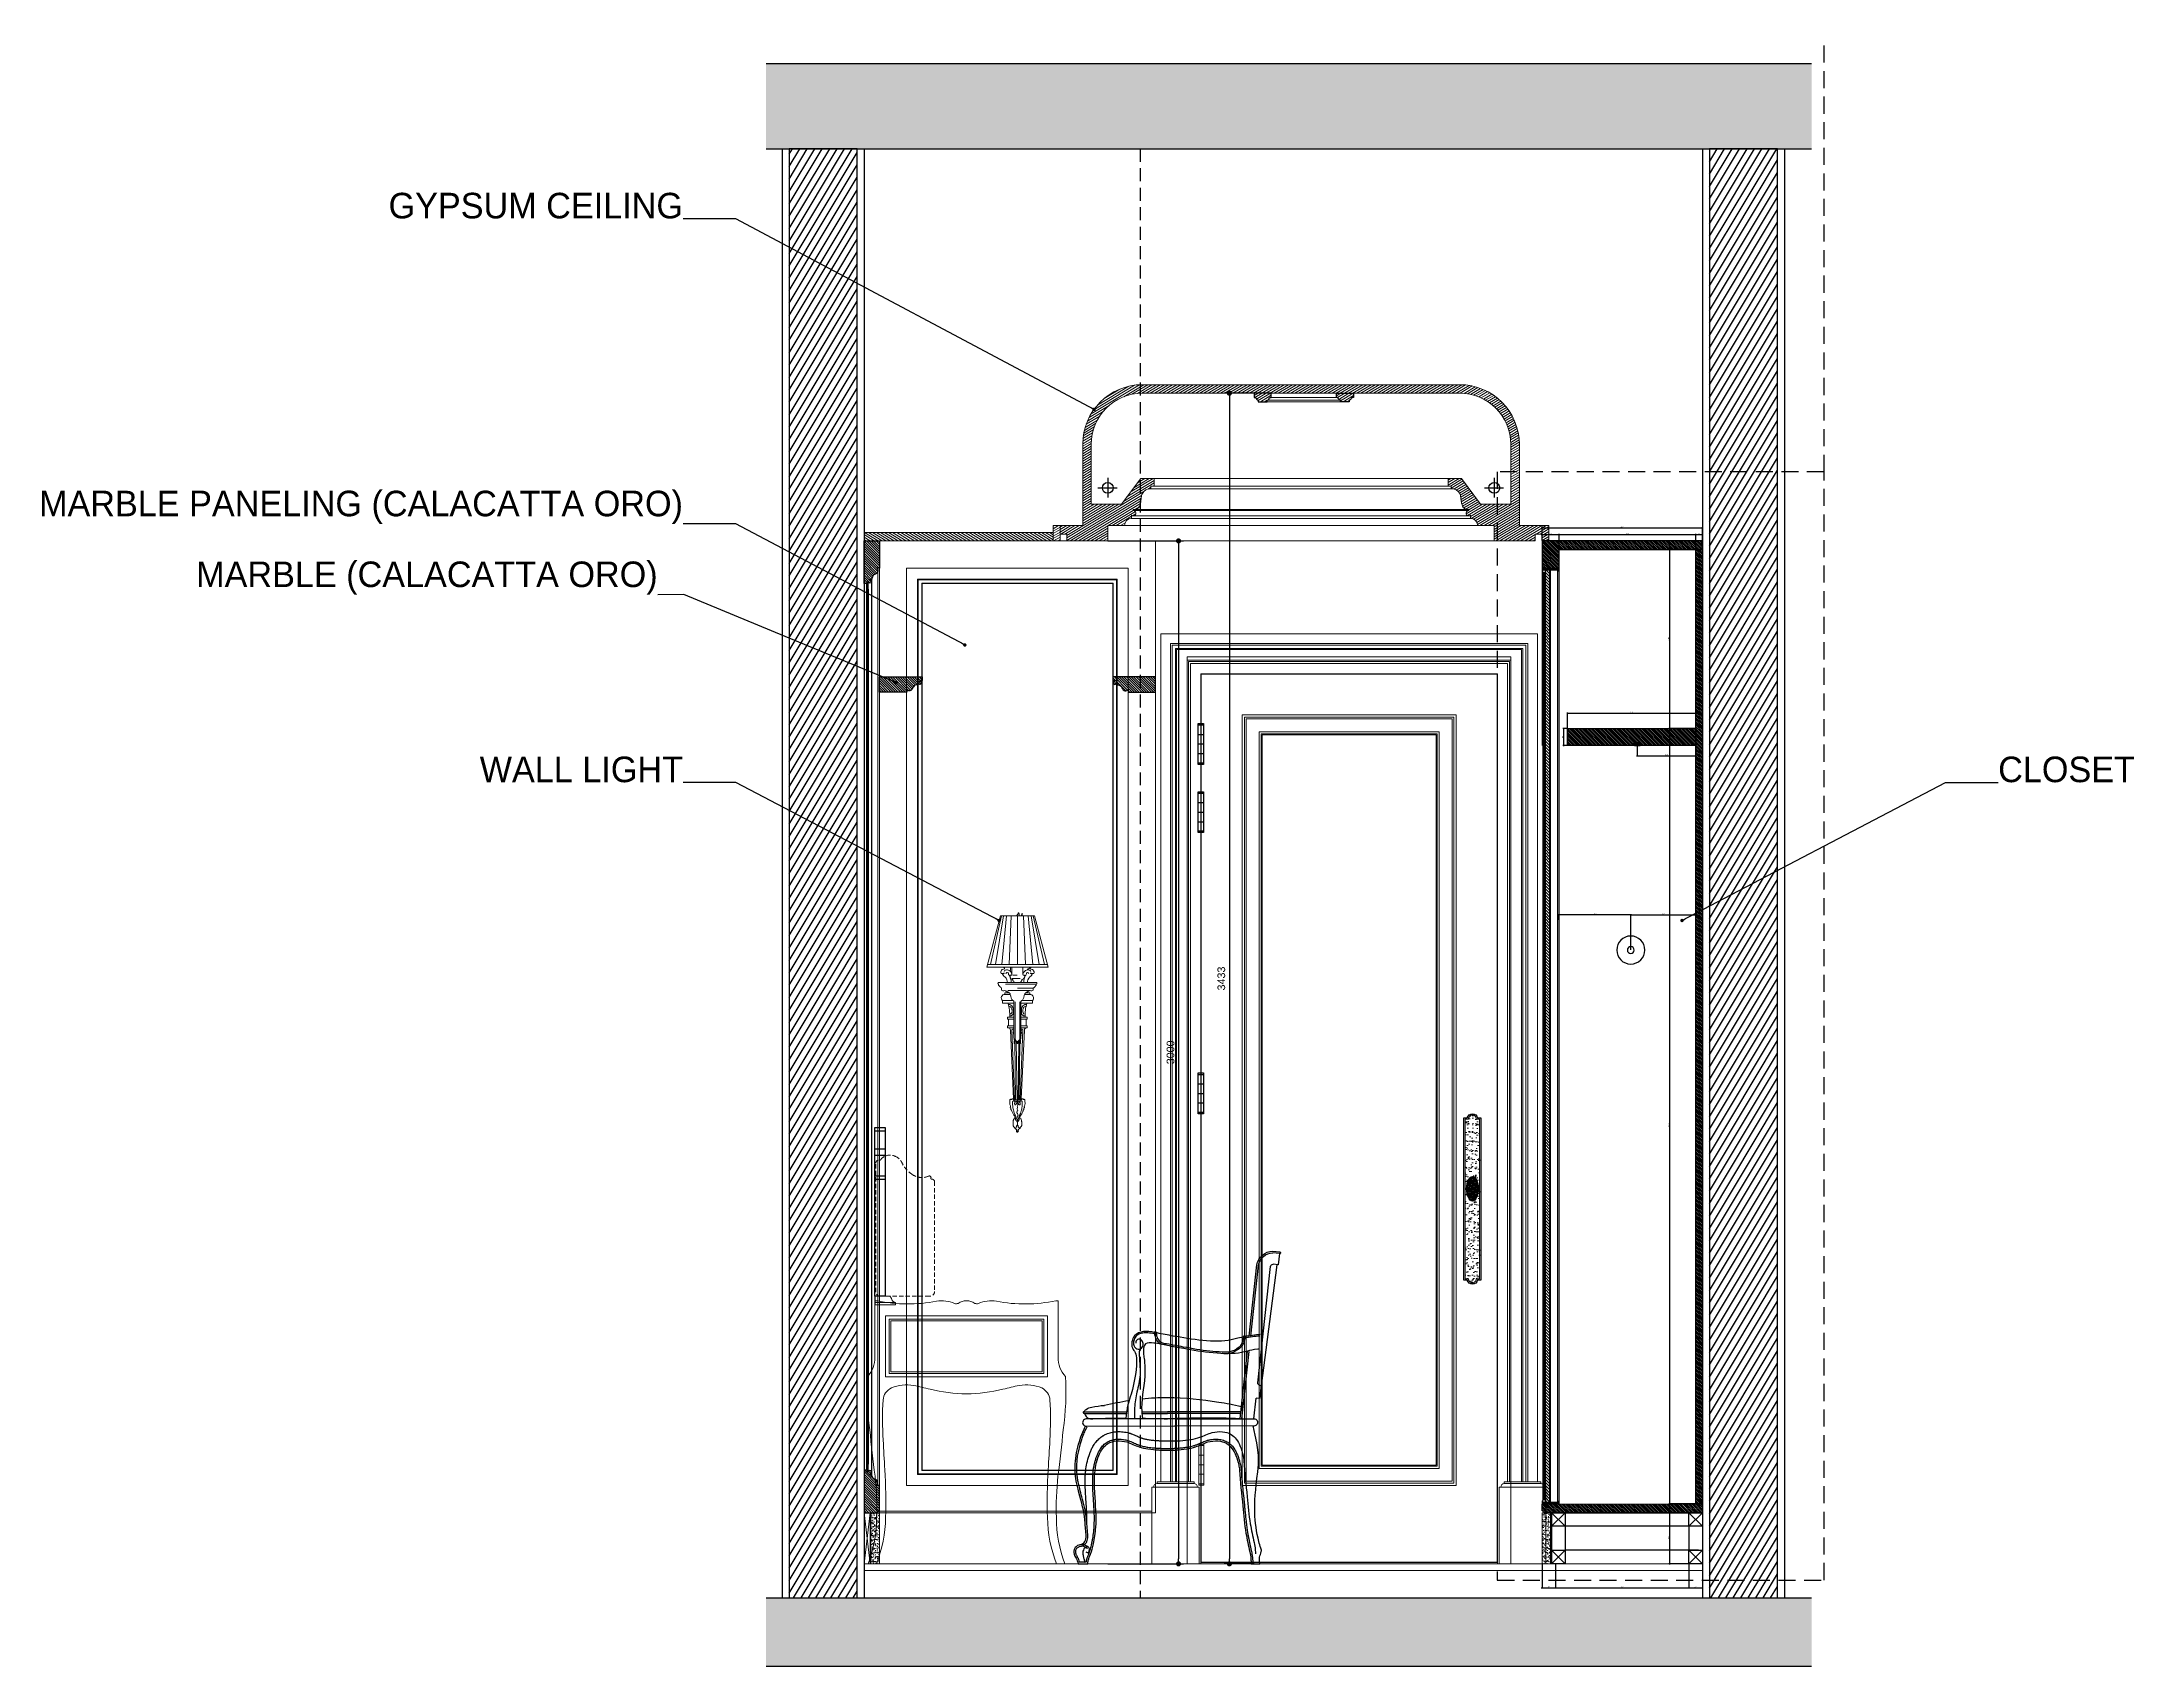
# Model space of a CAD drawing. Header units: inches. Extents: x 230831 to 416194, y 441295 to 526666.
# Drawn here: x 262169 to 268307, y 449117 to 453881 of the extents above; entities that cross this region are included whole.
import ezdxf

# ---------------------------------------------------------------- set-up
doc = ezdxf.new("R2010")
doc.units = ezdxf.units.IN
doc.header["$MEASUREMENT"] = 0
for name, pattern in [('HIDDEN', [0.375, 0.25, -0.125]), ('HIDDEN2', [0.1875, 0.125, -0.0625]), ('TRATTEGGIATA', [19.049999999999997, 12.7, -6.35])]:
    doc.linetypes.add(name, pattern=pattern)
for name, color, linetype in [('8', 8, 'Continuous'), ('A-DIMESNION-1', 7, 'Continuous'), ('brass', 40, 'Continuous'), ('costruzione', 1, 'Continuous'), ('CQ Grg Gypsum', 41, 'Continuous'), ('CQ marble hatch', 8, 'Continuous'), ('CQ Plaster', 1, 'Continuous'), ('CQ section wall', 3, 'Continuous'), ('CQ SPOT DETAIL DIMENSION', 9, 'Continuous'), ('CQ spot detail elevation', 1, 'Continuous'), ('CQ Wood Section', 60, 'Continuous'), ('CQ_callout', 34, 'Continuous'), ('DETAIL', 1, 'Continuous'), ('DIM-02', 8, 'Continuous'), ('FURNITURE', 200, 'Continuous'), ('LIGHT', 130, 'Continuous'), ('WOOD', 23, 'Continuous'), ('Wood SECT', 1, 'Continuous'), ('xref grd floor$2$CQ Wall hatch_CHB', 8, 'Continuous')]:
    doc.layers.add(name, color=color, linetype=linetype)
for name, color, linetype, lineweight in [('CQ gypsum 2', 42, 'Continuous', 0), ('CQ Gypsum Hatch', 8, 'Continuous', 20), ('CQ Hardware Accs.', 1, 'Continuous', 0), ('CQ Mirror-Glass', 4, 'Continuous', 0), ('CQ Section Flooring fin.', 6, 'Continuous', 0), ('CQ Wood', 30, 'Continuous', 0), ('CQ wooh hatch', 8, 'HIDDEN', 18), ('Glass', 4, 'Continuous', 0), ('GRC', 41, 'Continuous', 0), ('Marble', 6, 'Continuous', 0)]:
    doc.layers.add(name, color=color, linetype=linetype, lineweight=lineweight)
doc.styles.get("Standard").update_dxf_attribs({"font": 'arial.ttf'})
doc.dimstyles.new('chester 15', dxfattribs={"dimscale": 0.15, "dimtxt": 150, "dimasz": 100, "dimexe": 100, "dimexo": 0, "dimgap": 80, "dimtad": 1, "dimdec": 0, "dimzin": 0, "dimdsep": 46, "dimtxsty": 'Standard', "dimblk": 'DOT', "dimcen": 100, "dimclrd": 1, "dimclre": 1, "dimclrt": 3, "dimadec": 0, "dimazin": 0, "dimtfac": 1, "dimtdec": 0, "dimtofl": 0, "dimtmove": 0, "dimatfit": 3, "dimfxl": 1, "dimtolj": 1, "dimtzin": 0, "dimlwd": -1, "dimarcsym": 0})
doc.dimstyles.new('CQ Anno', dxfattribs={"dimscale": 40, "dimtxt": 2.2, "dimasz": 200, "dimexe": 1, "dimexo": 0.5, "dimgap": 0.5, "dimtad": 1, "dimrnd": 1, "dimdsep": 46, "dimtxsty": 'Standard', "dimblk": 'DOTSMALL', "dimcen": 0.0025, "dimdle": 0.5, "dimclrd": 8, "dimclre": 8, "dimclrt": 53, "dimazin": 2, "dimtfac": 1, "dimtix": 1, "dimtmove": 1, "dimatfit": 0, "dimfxl": 50, "dimtolj": 1, "dimtzin": 0, "dimlwd": -1, "dimarcsym": 1})
doc.dimstyles.get("Standard").update_dxf_attribs({"dimtxt": 0.18, "dimasz": 0.18, "dimexe": 0.18, "dimexo": 0.0625, "dimgap": 0.09, "dimtad": 0, "dimtih": 1, "dimtoh": 1, "dimdec": 4, "dimzin": 0, "dimdsep": 46, "dimtxsty": 'Standard', "dimcen": 0.09, "dimadec": 0, "dimazin": 0, "dimtfac": 1, "dimtdec": 4, "dimtofl": 0, "dimtmove": 0, "dimatfit": 3, "dimfxl": 1, "dimtolj": 1, "dimtzin": 0, "dimarcsym": 0})
pattern_1 = [(44.99999999999999, (263062.5417216478, 452267.1762235633), (-2.651650429449552, 2.651650429449554), [])]
pattern_2 = [(135, (7023.473718747409, -0.04415878094732761), (-3.535533905932738, -3.535533905932737), [])]

# ---------------------------------------------------------------- blocks, each defined once
blk = doc.blocks.new('section c and d')
at = {"layer": 'xref grd floor$2$CQ Wall hatch_CHB', "extrusion": (-2.772420434295382e-08, -3.397086406510971e-09, 0.9999999999999997)}
h = blk.add_hatch(dxfattribs=at)
h.set_pattern_fill('AR-CONC', color=256, scale=10, angle=-13.97142328298568, style=0)
h.set_pattern_definition([(36.02857671701432, (-139.3556818018742, 1.243151257490035e-12), (68.08902030313811, -23.40695012282138), [7.5, -82.5]), (341.0285767170143, (-139.3556818018742, 1.243151257490035e-12), (4.696115536243854, 76.34393155101377), [6, -66]), (86.48002117701432, (-133.6815968482897, -1.95057909910514), (72.78513543292053, 52.93698073081792), [6.374019199999999, -70.1142112]), (32.21277671701431, (-134.5269233425438, 19.40832532037465), (99.57057156855136, -41.82951326026698), [11.25, -123.75]), (82.66421220701432, (-126.2293796823606, 15.92253007405553), (114.2200327004979, 71.963769638355), [9.5610342, -105.171376]), (337.2127407070143, (-134.5269233425438, 19.40832532037465), (114.2200326282029, 71.96376960434766), [9, -99.0000001]), (7.028576717014317, (-126.0299502971898, 12.14186476061622), (48.20408439676903, -53.482391937558), [7.5, -82.5]), (312.0285767170143, (-126.0299502971898, 12.14186476061622), (41.11958765836167, 64.49518506525843), [6, -66]), (57.48002145701431, (-122.0129432920685, 7.684998795660059), (89.32367130771905, 11.0127931513372), [6.374019000000001, -70.1142112]), (23.52857671701431, (-139.3556818018742, 1.243151257490035e-12), (9.217332202968066, 32.01097604041664), [0, -65.19999999999999, 0, -67, 0, -66.25]), (353.5285767170143, (-139.3556818018742, 1.243151257490035e-12), (35.05129027384105, 31.92285780031193), [0, -38.2, 0, -63.7, 0, -25.25]), (313.5285767170143, (-160.9959645340905, 5.384065682154374), (51.25843738430945, -15.07725946313946), [0, -25, 0, -78, 0, -103.5]), (303.5285767170143, (-170.7001271942772, 7.798444911819455), (59.01024838598841, -4.365975426402727), [0, -32.5, 0, -51.8, 0, -73.5])])
h.paths.add_polyline_path([(248875.6379114118, 453817.1762365347), (248875.6379114118, 453567.1762365347), (245808.1390208977, 453567.1762365347), (245808.1390208977, 453817.1762365347)])
h.paths.add_polyline_path([(248875.6379114117, 449317.1762365347), (248875.6379114118, 449117.1762365347), (245808.1390208977, 449117.1762365347), (245808.1390208977, 449317.1762365347)])
at = {"layer": 'xref grd floor$2$CQ Wall hatch_CHB'}
h = blk.add_hatch(dxfattribs=at)
h.set_pattern_fill('ANSI31,_O', color=8, scale=150, angle=76.02857671701435)
h.set_pattern_definition([(121.0285767170143, (0, 0), (-16.06706840326394, -9.664978682068453), [])])
h.paths.add_polyline_path([(248608.1390208978, 453567.1762365347), (248808.1390208978, 453567.1762365347), (248808.1390208978, 449317.1762365347), (248608.1390208978, 449317.1762365347)])
h.paths.add_polyline_path([(245908.1390208977, 453567.1762365347), (246108.1390208977, 453567.1762365347), (246108.1390208977, 449317.1762365347), (245908.1390208977, 449317.1762365347)])
at = {"layer": 'CQ Plaster'}
for p, q in [((245888.1390208977, 453567.1762365347, 0.0003022608402073903), (245888.1390208977, 449317.1762365347, 0.0003022608402073903)), ((246108.1390208978, 453567.1762365348, 0.0005836618823737397), (246108.1390208978, 449317.1762365348, 0.0005836618823737397)), ((246128.1390208976, 453567.1762365347, 0.0003310805059764843), (246128.1390208976, 449317.1762365347, 0.0003310805059764843)), ((248588.1390208978, 453567.1762365347, 0.000308660553070675), (248588.1390208978, 449317.1762365347, 0.000308660553070675)), ((248828.1390208978, 453567.1762365347, 0.000308660553070675), (248828.1390208978, 449317.1762365347, 0.000308660553070675))]:
    blk.add_line(p, q, dxfattribs=at)
at = {"layer": 'CQ Plaster', "color": 8, "linetype": 'TRATTEGGIATA', "ltscale": 3}
blk.add_line((247778.1390208978, 453567.1762365347, 0.000308660553070675), (247778.1390208978, 449317.1762365347, 0.000308660553070675), dxfattribs=at)
at = {"layer": 'CQ Section Flooring fin.', "extrusion": (-2.772420434295382e-08, -3.397086406510971e-09, 0.9999999999999997)}
for p, q in [((248588.1390208978, 449417.1762365347, 6.667037134225475e-05), (246128.1390163316, 449417.1762365347, -1.53117146800422e-06)), ((248588.1390208978, 449397.1762365347, 6.667037134225562e-05), (246128.1390208976, 449397.1762365345, -1.531171341414346e-06))]:
    blk.add_line(p, q, dxfattribs=at)
at = {"layer": 'CQ section wall', "extrusion": (-2.772420434295382e-08, -3.397086406510971e-09, 0.9999999999999997)}
for p, q in [((248875.6379114117, 453817.1762365347), (245808.1390208976, 453817.1762365347, 0.0003704905800149254)), ((248875.6379114117, 453567.1762365347), (245808.1390208976, 453567.1762365347, 0.0003696413084132999)), ((248875.6379114117, 449317.1762365347), (245808.1390208976, 449317.1762365347, 0.0003696413084132999)), ((248875.6379114117, 449117.1762365347), (245808.1390208976, 449117.1762365347, 0.0003696413084132999))]:
    blk.add_line(p, q, dxfattribs=at)
at = {"layer": 'CQ section wall'}
for points, elevation in [([(245908.1390208977, 453567.1762365347), (246108.1390208978, 453567.1762365348), (246108.1390208979, 449317.1762365347), (245908.1390208977, 449317.1762365347)], 0.0003022608402073903), ([(245908.1390208977, 453567.1762365347), (246108.1390208978, 453567.1762365348), (246108.1390208977, 449317.1762365347), (245908.1390208977, 449317.1762365347)], 0.0003022608402073903), ([(248608.1390208978, 453567.1762365347), (248808.1390208978, 453567.1762365347), (248808.1390208978, 449317.1762365347), (248608.1390208978, 449317.1762365347)], 0.000308660553070675)]:
    blk.add_lwpolyline(points, close=True, dxfattribs=dict(at, elevation=elevation))
blk = doc.blocks.new('gf-19 section ceiling c and d')
at = {"layer": 'CQ Gypsum Hatch'}
h = blk.add_hatch(dxfattribs=at)
h.set_pattern_fill('ANSI31', color=256, scale=50, angle=166.0285767170143, style=0)
h.set_pattern_definition([(211.0285767170143, (40770.3055148228, 22438.25428829005), (3.221659560689484, -5.355689467754646), [])])
h.paths.add_polyline_path([(290580.2555056186, 477757.3129620503), (290560.2553744273, 477757.3129620503), (290560.2553744273, 477712.313894068), (290580.2555056186, 477712.313894068)])
h.paths.add_polyline_path([(292014.2551291987, 477757.3130545883), (291994.2549980073, 477757.3130545883), (291994.2549980073, 477712.313986606), (292014.2551291987, 477712.313986606)])
edge = h.paths.add_edge_path()
edge.add_arc((291752.7471168555, 477995.3529881806), 175, 0, 90)
edge.add_line((291752.8011449613, 478170.3529798404), (290821.7400454096, 478170.3521139577))
edge.add_line((291927.747123278, 477757.3138323158), (291927.7471168555, 477995.3529881805))
edge.add_arc((290821.7630173567, 477995.3521154653), 175, 90, 180)
edge.add_line((291994.2551219355, 477757.3138347645), (291927.747123278, 477757.3138323158))
edge.add_line((290646.7630173565, 477995.3521154653), (290646.763010934, 477757.3129596008))
edge.add_line((291994.2551313417, 477732.3138178333), (291994.2551219355, 477757.3138347645))
edge.add_line((290646.763010934, 477757.3129596008), (290580.2550122765, 477757.3129620494))
edge.add_line((291974.2551699805, 477732.3138178333), (291994.2551313417, 477732.3138178333))
edge.add_line((290580.2550122765, 477757.3129620494), (290580.2550028701, 477732.3129451182))
edge.add_line((291974.2551814603, 477712.3138063534), (291974.2551699805, 477732.3138178333))
edge.add_line((290580.2550028701, 477732.3129451182), (290600.2549642314, 477732.3129451182))
edge.add_line((291854.2471168548, 477712.3137449707), (291974.2551814603, 477712.3138063534))
edge.add_line((290600.2549642314, 477732.3129451182), (290600.2549527514, 477712.3129336383))
edge.add_line((291854.2471168548, 477757.3128866703), (291854.2471168548, 477712.3137449707))
edge.add_line((290600.2549527514, 477712.3129336383), (290720.263017357, 477712.3128722555))
edge.add_line((291805.2471168548, 477757.3128866703), (291854.2471168548, 477757.3128866703))
edge.add_line((290720.263017357, 477712.3128722555), (290720.2630173571, 477757.3120139552))
edge.add_arc((291784.2471168549, 477757.3128866702), 21, 0, 90)
edge.add_line((290720.2630173571, 477757.3120139552), (290769.2630173571, 477757.3120139552))
edge.add_line((291784.2471168548, 477787.3128866702), (291784.2471168548, 477778.3128866703))
edge.add_arc((290790.2630173573, 477757.3120139551), 21, 90, 180)
edge.add_arc((291779.3952927669, 477793.4196155958), 7.799508648182383, 90, 308.4673023821645)
edge.add_line((290790.2630173571, 477778.3120139552), (290790.2630173571, 477787.3120139551))
edge.add_line((291779.3952927667, 477804.2191242441), (291779.3952927667, 477801.2191242441))
edge.add_arc((290795.1148414453, 477793.4187428809), 7.799508648181451, 231.5326976178355, 450)
edge.add_arc((291777.2430252191, 477822.1859743472), 18.09530210375607, 205.7714928755903, 276.8309702002142)
edge.add_line((290795.1148414451, 477801.218251529), (290795.1148414451, 477804.2182515291))
edge.add_arc((291810.2235897614, 477835.0775454859), 53.47024035375843, 186.1635720925549, 202.8448179763401)
edge.add_arc((290797.2671089932, 477822.1851016322), 18.09530210375609, 263.1690297997858, 334.2285071244098)
edge.add_arc((291424.7263009643, 477801.7131326919), 333.4821786609713, 4.751447810051713, 6.568657365061795)
edge.add_arc((290764.286544451, 477835.0766727708), 53.4702403537582, 337.1551820236599, 353.8364279007361)
edge.add_arc((291720.3174680364, 477835.7764859581), 35.93479784867265, 6.527251482222313, 25.39668080517357)
edge.add_arc((291149.783833248, 477801.7122599771), 333.4821786609695, 173.4313426349382, 175.2485521899483)
edge.add_arc((291728.4574426022, 477837.4168631438), 27.95025194104338, 29.51902534285031, 91.82174081811998)
edge.add_arc((290854.1926661761, 477835.7756132432), 35.93479784867079, 154.6033191948264, 173.4727485177777)
edge.add_line((291727.5689035773, 477872.8529881787), (291727.5689035773, 477865.3529881787))
edge.add_arc((290846.0526916102, 477837.4159904285), 27.9502519410429, 88.17825918188002, 150.4809746571497)
edge.add_line((291718.5689035773, 477872.8529881785), (291727.5689035773, 477872.8529881787))
edge.add_line((290846.9412306349, 477865.3521154635), (290846.9412306349, 477872.8521154635))
edge.add_line((291718.5689035773, 477895.3529881802), (291718.5689035773, 477872.8529881785))
edge.add_line((290846.9412306349, 477872.8521154635), (290855.9412306349, 477872.8521154635))
edge.add_line((291757.6407549444, 477895.3529881787), (291718.5689035773, 477895.3529881802))
edge.add_line((290855.9412306349, 477872.8521154635), (290855.9412306349, 477895.3521154653))
edge.add_line((291814.2471168549, 477820.3529881787), (291757.6407549444, 477895.3529881787))
edge.add_line((290855.9412306349, 477895.3521154653), (290816.8693792678, 477895.3521154635))
edge.add_line((291902.7471168553, 477820.3529881787), (291814.2471168549, 477820.3529881787))
edge.add_line((290816.8693792678, 477895.3521154635), (290760.2630173571, 477820.3521154636))
edge.add_line((291902.7471168555, 477995.3529881805), (291902.7471168553, 477820.3529881787))
edge.add_line((290760.2630173571, 477820.3521154636), (290671.7630173566, 477820.3521154636))
edge.add_arc((291752.7471168555, 477995.3529881806), 150, 0, 90)
edge.add_line((290671.7630173566, 477820.3521154636), (290671.7630173566, 477995.3521154653))
edge.add_arc((290821.7630173567, 477995.3521154653), 150, 90, 180)
edge.add_line((290821.7149702583, 478145.3521077702), (291753.0815824123, 478145.3526152893))
h = blk.add_hatch(dxfattribs=at)
h.set_pattern_fill('ANSI31', color=256, scale=50, angle=166.0285767170143, style=0)
h.set_pattern_definition([(211.0285767170143, (134772.8663518906, 441448.9070309019), (3.221659560689484, -5.355689467754646), [])])
edge = h.paths.add_edge_path()
edge.add_line((291149.7271230064, 478145.3521051508), (291149.7271230064, 478132.4232321063))
edge.add_line((291149.7271230064, 478132.4232321063), (291154.7271230064, 478132.4232321063))
edge.add_arc((291161.8054325497, 478132.4304738378), 7.078313247718411, 180.0586185869984, 269.9413814130016)
edge.add_line((291161.7981908182, 478125.3521642945), (291161.7981908182, 478120.3521642945))
edge.add_line((291161.7981908182, 478120.3521642945), (291187.6560551945, 478120.3521051508))
edge.add_line((291187.6560551945, 478120.3521051508), (291187.6560551945, 478125.3521051508))
edge.add_arc((291187.648813463, 478132.4304146942), 7.078313247776678, 270.0586185874691, 359.9413814130025)
edge.add_line((291194.7271230064, 478132.4231729627), (291199.7271230063, 478132.4231729627))
edge.add_line((291199.7271230063, 478132.4231729627), (291199.7271230401, 478145.3521051509))
edge.add_line((291199.7271230401, 478145.3521051509), (291149.7271230064, 478145.3521051508))
edge = h.paths.add_edge_path()
edge.add_line((291440.8458450824, 478145.3521051508), (291440.8458450825, 478132.4232321063))
edge.add_line((291440.8458450825, 478132.4232321063), (291435.8458450825, 478132.4232321063))
edge.add_arc((291428.7675355391, 478132.4304738378), 7.078313247834825, 270.05861858699797, 359.94138141300255, ccw=False)
edge.add_line((291428.7747772706, 478125.3521642945), (291428.7747772706, 478120.3521642945))
edge.add_line((291428.7747772706, 478120.3521642945), (291402.9169128943, 478120.3521051508))
edge.add_line((291402.9169128943, 478120.3521051508), (291402.9169128942, 478125.3521051508))
edge.add_arc((291402.9241546257, 478132.4304146941), 7.07831324771847, 180.0586185865268, 269.9413814125304, ccw=False)
edge.add_line((291395.8458450824, 478132.4231729627), (291390.8458450825, 478132.4231729627))
edge.add_line((291390.8458450825, 478132.4231729627), (291390.8458450488, 478145.3521051509))
edge.add_line((291390.8458450488, 478145.3521051509), (291440.8458450824, 478145.3521051508))
at = {"layer": 'CQ Grg Gypsum', "extrusion": (-2.772420434295382e-08, -3.397086406510971e-09, 0.9999999999999997), "elevation": -0.0101549809185406}
for points in [[(291149.7271230062, 478145.3521051508), (291149.7271230062, 478132.4232321063), (291154.7271230063, 478132.4232321062, 0.4136143785872561), (291161.7981908181, 478125.3521642944), (291161.7981908181, 478120.3521642944), (291187.6560551944, 478120.3521051508), (291187.6560551944, 478120.3521051508), (291187.6560551944, 478125.3521051508, 0.4136143785872561), (291194.7271230062, 478132.4231729626), (291199.7271230062, 478132.4231729627), (291199.72712304, 478145.3521051508), (291149.7271230062, 478145.3521051508)], [(291440.8458450823, 478145.3521051508), (291440.8458450824, 478132.4232321063), (291435.8458450824, 478132.4232321063, -0.4136143785872561), (291428.7747772704, 478125.3521642944), (291428.7747772704, 478120.3521642944), (291402.9169128942, 478120.3521051508), (291402.9169128942, 478120.3521051508), (291402.9169128941, 478125.3521051508, -0.4136143785872561), (291395.8458450823, 478132.4231729626), (291390.8458450824, 478132.4231729627), (291390.8458450487, 478145.3521051508), (291440.8458450823, 478145.3521051508)]]:
    blk.add_lwpolyline(points, format="xyb", dxfattribs=at)
at = {"layer": 'GRC', "extrusion": (2.772420434295381e-08, -3.397086406510972e-09, 0.9999999999999997)}
for p, q in [((290821.7135089946, 478145.3521077694, -9.161535338886285e-05), (291753.0801211486, 478145.3526152885, 0.00144008602772391)), ((291752.7996836976, 478170.3529798395, 0.001440178731027683), (290821.738584146, 478170.3521139569, -9.153042794110317e-05)), ((290646.7615560928, 477995.3521154645, -8.668478285075174e-05), (290646.7615496703, 477757.3129596, -8.749342225330037e-05)), ((290671.7615560929, 477820.3521154628, -8.797237808047574e-05), (290671.7615560929, 477995.3521154645, -8.737788795932892e-05)), ((291902.7456555918, 477995.3529881797, 0.001435427108169677), (291902.7456555917, 477820.3529881779, 0.001434832618048535)), ((291927.7456620143, 477757.313832315, 0.001433925363302439), (291927.7456555918, 477995.3529881797, 0.001434734003061103)), ((290816.8679180041, 477895.3521154627, -9.174055502907553e-05), (290760.2615560934, 477820.3521154628, -9.042597016484352e-05)), ((290855.9397693712, 477895.3521154645, -9.282379102042919e-05), (290816.8679180041, 477895.3521154627, -9.174055502907553e-05)), ((290855.9397693712, 477872.8521154627, -9.290022546458031e-05), (290855.9397693712, 477895.3521154645, -9.282379102042919e-05)), ((291757.6392936807, 477895.3529881779, 0.001439110357958101), (291718.5674423136, 477895.3529881794, 0.001440193593949468)), ((291718.5674423136, 477895.3529881794, 0.001440193593949468), (291718.5674423136, 477872.8529881777, 0.001440117159505316)), ((291814.2456555912, 477820.3529881779, 0.001437286210132899), (291757.6392936807, 477895.3529881779, 0.001439110357958101)), ((290846.9397693712, 477872.8521154627, -9.265070762549499e-05), (290855.9397693712, 477872.8521154627, -9.290022546458031e-05)), ((290846.9397693712, 477865.3521154627, -9.267618577354399e-05), (290846.9397693712, 477872.8521154627, -9.265070762549499e-05)), ((291718.5674423136, 477872.8529881777, 0.001440117159505316), (291727.5674423136, 477872.8529881779, 0.001439867641666228)), ((291727.5674423136, 477872.8529881779, 0.001439867641666228), (291727.5674423136, 477865.3529881779, 0.001439842163518178)), ((290760.2615560934, 477820.3521154628, -9.042597016484352e-05), (290671.7615560929, 477820.3521154628, -8.797237808047574e-05)), ((290790.2615560934, 477778.3120139544, -9.140051015249094e-05), (290790.2615560934, 477787.3120139543, -9.136993637483119e-05)), ((290795.1133801814, 477801.2182515282, -9.145720864665711e-05), (290795.1133801814, 477804.2182515283, -9.144701738743734e-05)), ((291779.3938315031, 477804.2191242433, 0.001438197641095789), (291779.3938315031, 477801.2191242433, 0.001438187449836568)), ((291784.2456555911, 477787.3128866694, 0.001438005696183489), (291784.2456555911, 477778.3128866695, 0.001437975122405832)), ((291902.7456555917, 477820.3529881779, 0.001434832618048535), (291814.2456555912, 477820.3529881779, 0.001437286210132899)), ((290580.2535510128, 477757.3129620486, -8.564954089976175e-05), (290580.2535416064, 477732.3129451174, -8.573446785665215e-05)), ((290580.2535416064, 477732.3129451174, -8.573446785665215e-05), (290600.2535029677, 477732.3129451174, -8.628895087228207e-05)), ((290646.7615496703, 477757.3129596, -8.749342225330037e-05), (290580.2535510128, 477757.3129620486, -8.564954089976175e-05)), ((290600.2535029677, 477732.3129451174, -8.628895087228207e-05), (290600.2534914878, 477712.3129336375, -8.635689232113788e-05)), ((290600.2534914878, 477712.3129336375, -8.635689232113788e-05), (290720.2615560933, 477712.3128722546, -8.968402063558854e-05)), ((290720.2615560934, 477757.3120139544, -8.953115466301905e-05), (290769.2615560934, 477757.3120139544, -9.088964067582536e-05)), ((290720.2615560933, 477712.3128722546, -8.968402063558854e-05), (290720.2615560934, 477757.3120139544, -8.953115466301905e-05)), ((291805.2456555911, 477757.3128866695, 0.001437321575300094), (291854.2456555911, 477757.3128866695, 0.001435963089287287)), ((291854.2456555911, 477757.3128866695, 0.001435963089287287), (291854.2456555911, 477712.3137449698, 0.001435810223314713)), ((291854.2456555911, 477712.3137449698, 0.001435810223314713), (291974.2537201966, 477712.3138063526, 0.001432483095417309)), ((291994.2536606718, 477757.3138347637, 0.001432081481965535), (291927.7456620143, 477757.313832315, 0.001433925363302439)), ((291974.2537201966, 477712.3138063526, 0.001432483095417309), (291974.2537087168, 477732.3138178324, 0.00143255103750271)), ((291974.2537087168, 477732.3138178324, 0.00143255103750271), (291994.2536700781, 477732.3138178324, 0.001431996554487077)), ((291994.2536700781, 477732.3138178324, 0.001431996554487077), (291994.2536606718, 477757.3138347637, 0.001432081481965535))]:
    blk.add_line(p, q, dxfattribs=at)
at = {"layer": 'GRC', "extrusion": (5.544840868590781e-08, -1.698201797571366e-21, 0.9999999999999986)}
for points, elevation in [([(290580.2540443545, 477757.3129620494), (290560.2539131631, 477757.3129620494), (290560.2539131631, 477712.3138940671), (290580.2540443545, 477712.3138940671)], 0.01602602274258674), ([(292014.2536679345, 477757.3130545874), (291994.2535367432, 477757.3130545874), (291994.2535367432, 477712.313986605), (292014.2536679345, 477712.313986605)], 0.01606993246500021)]:
    blk.add_lwpolyline(points, close=True, dxfattribs=dict(at, elevation=elevation))
at = {"layer": 'GRC', "extrusion": (2.772420434295381e-08, -3.397086406510972e-09, 0.9999999999999997)}
for centre, radius, start, end in [((290821.7615560929, 477995.3521154645, 0.006347473913101274), 175, 90, 180), ((290821.7615560929, 477995.3521154645, 0.006347473913101274), 150, 90, 180), ((291752.7456555917, 477995.3529881798, 0.007904406960983018), 175, 1.789432924479918e-26, 90), ((291752.7456555917, 477995.3529881798, 0.007904406960983018), 150, 1.789432924479918e-26, 90), ((290764.2850831872, 477835.07667277, 0.006347473913101274), 53.4702403537582, 337.1551820236546, 353.8364279007234), ((291149.7823719842, 477801.7122599763, 0.00634747391310127), 333.4821786609695, 173.4313426349483, 175.2485521899509), ((290854.1912049123, 477835.7756132424, 0.006347473913101271), 35.93479784867079, 154.6033191948177, 173.4727485177653), ((290846.0512303464, 477837.4159904277, 0.006347473913101273), 27.9502519410429, 88.17825918188038, 150.4809746571412), ((291728.4559813383, 477837.416863143, 0.007904406960983023), 27.95025194104338, 29.51902534285877, 91.82174081811962), ((291720.3160067725, 477835.7764859573, 0.007904406960983022), 35.93479784867265, 6.527251482234734, 25.39668080518229), ((291424.7248397004, 477801.7131326911, 0.007904406960983022), 333.4821786609713, 4.751447810049064, 6.568657365051664), ((291810.2221284975, 477835.0775454851, 0.00790440696098302), 53.47024035375843, 186.1635720925555, 202.8448179763454), ((290790.2615560935, 477757.3120139543, 0.006347473913101276), 21, 90, 180), ((290795.1133801815, 477793.4187428801, 0.006347473913101274), 7.799508648181452, 231.5326976178309, 90), ((290797.2656477294, 477822.1851016314, 0.006347473913101271), 18.09530210375609, 263.1690297998114, 334.2285071244053), ((291777.2415639553, 477822.1859743464, 0.007904406960983023), 18.09530210375607, 205.7714928755947, 276.8309702001887), ((291779.3938315031, 477793.419615595, 0.007904406960983027), 7.799508648182382, 90, 308.4673023821691), ((291784.2456555911, 477757.3128866694, 0.007904406960983029), 21, 1.789432924479918e-26, 90)]:
    blk.add_arc(centre, radius, start, end, dxfattribs=at)
at = {"layer": 'LIGHT', "extrusion": (2.772420434295381e-08, -3.397086406510972e-09, 0.9999999999999997)}
for points, elevation in [([(290720.2355145813, 477897.0155145395), (290720.2355145813, 477839.8487053117)], 0.006348388416277471), ([(291854.224740409, 477897.0164768776), (291854.224740409, 477839.8496676498)], 0.007904850038929923), ([(290691.2667505401, 477867.7673174963), (290747.5662127817, 477867.7673174963)], 0.006348388416277471), ([(291825.2559763678, 477867.7682798344), (291881.5554386094, 477867.7682798344)], 0.007904850038929923)]:
    blk.add_lwpolyline(points, dxfattribs=dict(at, elevation=elevation))
for centre in [(290720.2355145813, 477867.7673174963, 0.006348388416277471), (291854.224740409, 477867.7682798344, 0.007904850038929923)]:
    blk.add_circle(centre, 15.87653305614367, dxfattribs=at)
blk = doc.blocks.new('_Dot')
at = {"color": 0, "linetype": 'ByBlock', "lineweight": -2}
blk.add_line((-0.5, 0), (-1, 0), dxfattribs=at)
at = {"color": 0, "linetype": 'ByBlock', "const_width": 0.5}
blk.add_lwpolyline([(-0.25, 0, 1), (0.25, 0, 1)], format="xyb", close=True, dxfattribs=at)
blk = doc.blocks.new('*D599')
at = {"layer": 'CQ SPOT DETAIL DIMENSION', "color": 1, "lineweight": -2, "transparency": 16777216}
for p, q in [((265296.0111194734, 452417.1756109033), (265518.6164300915, 452417.1756109033)), ((265296.0111194734, 449417.1762365348), (265518.6164300915, 449417.1762365348))]:
    blk.add_line(p, q, dxfattribs=at)
at = {"layer": 'CQ SPOT DETAIL DIMENSION', "color": 1, "transparency": 16777216}
blk.add_line((265503.6164300915, 452402.1756109033), (265503.6164300915, 449432.1762365348), dxfattribs=at)
at = {"layer": 'Defpoints', "color": 0, "transparency": 16777216}
for p in [(265296.0111194734, 452417.1756109033, 0.0003290892201699618), (265296.0111194734, 449417.1762365348, 0.0003373635443084944), (265503.6164300915, 449417.1762365348)]:
    blk.add_point(p, dxfattribs=at)
at = {"layer": 'CQ SPOT DETAIL DIMENSION', "color": 1, "transparency": 16777216, "xscale": 15, "yscale": 15, "zscale": 15}
for p, rotation in [((265503.6164300915, 452417.1756109033), 90), ((265503.6164300915, 449417.1762365348), 270)]:
    blk.add_blockref('_Dot', p, dxfattribs=dict(at, rotation=rotation))
at = {"layer": 'CQ SPOT DETAIL DIMENSION', "color": 3, "transparency": 16777216, "insert": (265480.120863925, 450917.1759237191), "char_height": 22.5, "attachment_point": 5, "rotation": 90}
blk.add_mtext('\\A1;3000', dxfattribs=at)
blk = doc.blocks.new('*D600')
at = {"layer": 'CQ SPOT DETAIL DIMENSION', "color": 1, "lineweight": -2, "transparency": 16777216}
for p, q in [((265725.4766620951, 452850.2144474681), (265637.7690043327, 452850.2144474681)), ((265725.4766620951, 449417.1762365346), (265637.7690043327, 449417.1762365346))]:
    blk.add_line(p, q, dxfattribs=at)
at = {"layer": 'CQ SPOT DETAIL DIMENSION', "color": 1, "transparency": 16777216}
blk.add_line((265652.7690043327, 452835.2144474681), (265652.7690043327, 449432.1762365346), dxfattribs=at)
at = {"layer": 'Defpoints', "color": 0, "transparency": 16777216}
for p in [(265725.4766620951, 452850.2144474681, -4.001207462856333e-05), (265652.7690043327, 449417.1762365346), (265725.4766620951, 449417.1762365346, 0.0003254569538466145)]:
    blk.add_point(p, dxfattribs=at)
at = {"layer": 'CQ SPOT DETAIL DIMENSION', "color": 1, "transparency": 16777216, "xscale": 15, "yscale": 15, "zscale": 15}
for p, rotation in [((265652.7690043327, 452850.2144474681), 90), ((265652.7690043327, 449417.1762365346), 270)]:
    blk.add_blockref('_Dot', p, dxfattribs=dict(at, rotation=rotation))
at = {"layer": 'CQ SPOT DETAIL DIMENSION', "color": 3, "transparency": 16777216, "insert": (265629.2734381661, 451133.6953420014), "char_height": 22.5, "attachment_point": 5, "rotation": 90}
blk.add_mtext('\\A1;3433', dxfattribs=at)
blk = doc.blocks.new('cabinet railing')
at = {"layer": 'Marble', "color": 2}
for p, q in [((0, 0), (47, 0)), ((0, -9.70279915013725), (0, 0)), ((47, 0), (47, -9.70279915013725)), ((1, -9.70279915013725), (0, -9.70279915013725)), ((1, -1), (23, -1)), ((1, -3), (1, -1)), ((1, -3), (22.99999999999909, -3)), ((1, -9.70279915013725), (1, -4)), ((1, -4), (23, -4)), ((22.99999999999909, -3), (23, -1)), ((23, -9.70279915013725), (22.99999999999909, -4)), ((24, -9.70279915013725), (23, -9.70279915013725)), ((23.99999999999909, -1), (46, -1)), ((24, -3), (24, -1)), ((23.99999999999909, -3), (46, -3)), ((24, -9.70279915013725), (24, -4)), ((23.99999999999909, -4), (46, -4)), ((46, -1), (46, -3)), ((46, -4), (46, -9.70279915013725)), ((47, -9.70279915013725), (46, -9.70279915013725))]:
    blk.add_line(p, q, dxfattribs=at)
blk = doc.blocks.new('cabinet door 2')
at = {"layer": 'Marble'}
h = blk.add_hatch(dxfattribs=at)
h.set_pattern_fill('ANSI32', color=8, scale=10, angle=404.9999999999999)
h.set_pattern_definition([(90, (-4144.345605295151, -6612.087940869678), (-3.75, 1.3e-15), []), (90, (-4143.095605297247, -6610.837940871774), (-3.75, 1.3e-15), [])])
h.paths.add_polyline_path([(20, -2725.99833610357), (19, -2726.99833610357), (14, -2726.99833610357), (14, -8), (19, -8), (20, -9)])
at = {"layer": 'WOOD'}
h = blk.add_hatch(dxfattribs=at)
h.set_pattern_fill('ANSI31', color=8, scale=50, angle=-1.27e-14, style=0)
h.set_pattern_definition([(44.99999999999999, (-4144.345605295151, -6612.087940869678), (-4.419417382415916, 4.419417382415923), [])])
h.paths.add_polyline_path([(0, -2734.99833610357), (12, -2734.99833610357), (12, 0), (0, 0)])
at = {"layer": 'Glass', "color": 4}
blk.add_lwpolyline([(20, -2725.99833610357), (19, -2726.99833610357), (14, -2726.99833610357), (14, -8), (19, -8), (20, -9), (20, -2725.99833610357)], dxfattribs=at)
at = {"layer": 'Marble', "color": 8}
blk.add_line((20, -9), (19, -8), dxfattribs=at)
at = {"layer": 'Marble', "color": 2}
for points in [[(12.5, -25), (12, -25), (12, 0), (19.75, 0, -0.4142135623730951), (20, -0.25), (20, -7.75, -0.4142135623730951), (19.75, -8), (16, -8), (16, -7.5), (19.5, -7.5), (19.5, -0.5), (12.5, -0.5)], [(12.5, -2709.99833610357), (12, -2709.99833610357), (12, -2734.99833610357), (19.75, -2734.99833610357, 0.4142135623730951), (20, -2734.74833610357), (20, -2727.24833610357, 0.4142135623730951), (19.75, -2726.99833610357), (16, -2726.99833610357), (16, -2727.49833610357), (19.5, -2727.49833610357), (19.5, -2734.49833610357), (12.5, -2734.49833610357)]]:
    blk.add_lwpolyline(points, format="xyb", close=True, dxfattribs=at)
at = {"layer": 'WOOD'}
blk.add_lwpolyline([(0, -2734.99833610357), (12, -2734.99833610357), (12, 0), (0, 0)], close=True, dxfattribs=at)
blk = doc.blocks.new('atenalux street R1')
at = {"layer": 'LIGHT'}
h = blk.add_hatch(color=256, dxfattribs=at)
h.dxf.hatch_style = 1
edge = h.paths.add_edge_path()
edge.add_line((29467.83443352746, -4511.555309089547), (29453.40413005718, -4511.555309089547))
edge.add_line((29453.40413005718, -4511.555309089547), (29453.40413005718, -4513.662257986609))
edge.add_line((29453.40413005718, -4513.662257986609), (29452.45883643753, -4514.567186548901))
edge.add_arc((29452.78299993223, -4514.866742556777), 0.4413793981953843, 137.2593077479785, 237.5670454932798)
edge.add_arc((29452.14570792602, -4515.869678548361), 0.7469057966938787, -90, 57.56704549272081, ccw=False)
edge.add_line((29452.14570792602, -4516.616584345054), (29450.62951455152, -4516.616584345054))
edge.add_line((29450.62951455152, -4516.616584345054), (29450.62951455152, -4517.789049496232))
edge.add_line((29450.62951455152, -4517.789049496232), (29451.69025579531, -4517.789049496232))
edge.add_line((29451.69025579531, -4517.789049496232), (29451.69025579531, -4518.404540865961))
edge.add_line((29451.69025579531, -4518.404540865961), (29446.61928179232, -4518.404540865961))
edge.add_line((29446.61928179232, -4518.404540865961), (29446.61928179232, -4517.515997486117))
edge.add_line((29446.61928179232, -4517.515997486117), (29449.65554106768, -4517.515997486117))
edge.add_line((29449.65554106768, -4517.515997486117), (29449.65554106768, -4516.583313728903))
edge.add_line((29449.65554106768, -4516.583313728903), (29449.85554106769, -4516.583313728903))
edge.add_line((29449.85554106769, -4516.583313728903), (29449.85554106769, -4516.283313728904))
edge.add_line((29449.85554106769, -4516.283313728904), (29449.65554106768, -4516.283313728904))
edge.add_line((29449.65554106768, -4516.283313728904), (29449.65554106768, -4514.906767428086))
edge.add_line((29449.65554106768, -4514.906767428086), (29449.85554106769, -4514.906767428086))
edge.add_line((29449.85554106769, -4514.906767428086), (29449.85554106769, -4514.606767428086))
edge.add_line((29449.85554106769, -4514.606767428086), (29449.65554106768, -4514.606767428086))
edge.add_line((29449.65554106768, -4514.606767428086), (29449.65554106768, -4513.068063877311))
edge.add_line((29449.65554106768, -4513.068063877311), (29449.85554106769, -4513.068063877311))
edge.add_line((29449.85554106769, -4513.068063877311), (29449.85554106769, -4512.768063877312))
edge.add_line((29449.85554106769, -4512.768063877312), (29449.65554106768, -4512.768063877312))
edge.add_line((29449.65554106768, -4512.768063877312), (29449.65554106768, -4511.662698722203))
edge.add_line((29449.65554106768, -4511.662698722203), (29450.64528599445, -4511.662698722203))
edge.add_line((29450.64528599445, -4511.662698722203), (29450.64528599445, -4513.899163369308))
edge.add_arc((29450.90548170409, -4513.713097602993), 0.3198785343063469, 215.5685321116466, 324.4314678887325)
edge.add_line((29451.16567741373, -4513.899163369308), (29452.4136404138, -4512.154002908886))
edge.add_arc((29452.60931374454, -4511.116647501909), 1.055648754439101, 100.6820267683716, 259.3179732316192, ccw=False)
edge.add_arc((29452.4397569253, -4510.485504116509), 0.4070507077110688, 22.98289507618182, 93.6786434880562, ccw=False)
edge.add_line((29452.81449654222, -4510.32656860078), (29468.42406704242, -4510.32656860078))
edge.add_arc((29468.79880665933, -4510.485504116502), 0.4070507077033902, 86.32135651290008, 157.0171049245612, ccw=False)
edge.add_arc((29468.62924984009, -4511.116647501909), 1.055648754439994, -79.31797323161919, 79.3179732316284, ccw=False)
edge.add_line((29468.82492317083, -4512.154002908886), (29470.0728861709, -4513.899163369308))
edge.add_arc((29470.33308188054, -4513.713097602993), 0.3198785343063469, 215.5685321116466, 324.4314678887325)
edge.add_line((29470.59327759019, -4513.899163369308), (29470.59327759019, -4511.662698722203))
edge.add_line((29470.59327759019, -4511.662698722203), (29471.58302251695, -4511.662698722203))
edge.add_line((29471.58302251695, -4511.662698722203), (29471.58302251695, -4512.768063877312))
edge.add_line((29471.58302251695, -4512.768063877312), (29471.38302251695, -4512.768063877312))
edge.add_line((29471.38302251695, -4512.768063877312), (29471.38302251695, -4513.068063877311))
edge.add_line((29471.38302251695, -4513.068063877311), (29471.58302251695, -4513.068063877311))
edge.add_line((29471.58302251695, -4513.068063877311), (29471.58302251695, -4514.606767428086))
edge.add_line((29471.58302251695, -4514.606767428086), (29471.38302251695, -4514.606767428086))
edge.add_line((29471.38302251695, -4514.606767428086), (29471.38302251695, -4514.906767428086))
edge.add_line((29471.38302251695, -4514.906767428086), (29471.58302251695, -4514.906767428086))
edge.add_line((29471.58302251695, -4514.906767428086), (29471.58302251695, -4516.283313728904))
edge.add_line((29471.58302251695, -4516.283313728904), (29471.38302251695, -4516.283313728904))
edge.add_line((29471.38302251695, -4516.283313728904), (29471.38302251695, -4516.583313728903))
edge.add_line((29471.38302251695, -4516.583313728903), (29471.58302251695, -4516.583313728903))
edge.add_line((29471.58302251695, -4516.583313728903), (29471.58302251695, -4517.515997486117))
edge.add_line((29471.58302251695, -4517.515997486117), (29474.61928179232, -4517.515997486117))
edge.add_line((29474.61928179232, -4517.515997486117), (29474.61928179232, -4518.404540865961))
edge.add_line((29474.61928179232, -4518.404540865961), (29469.54830778933, -4518.404540865961))
edge.add_line((29469.54830778933, -4518.404540865961), (29469.54830778933, -4517.789049496232))
edge.add_line((29469.54830778933, -4517.789049496232), (29470.60904903311, -4517.789049496232))
edge.add_line((29470.60904903311, -4517.789049496232), (29470.60904903311, -4516.616584345054))
edge.add_line((29470.60904903311, -4516.616584345054), (29469.09285565862, -4516.616584345054))
edge.add_arc((29469.09285565862, -4515.869678548361), 0.7469057966927721, 122.43295450704369, 270.0000000002791, ccw=False)
edge.add_arc((29468.45556365241, -4514.866742556773), 0.4413793981967856, 302.432954506005, 402.7406922509469)
edge.add_line((29468.77972714712, -4514.567186548901), (29467.83443352746, -4513.662257986609))
edge.add_line((29467.83443352746, -4513.662257986609), (29467.83443352746, -4511.555309089547))
at = {"layer": 'LIGHT', "lineweight": 0}
for p, q in [((29465.99725275743, -4513.96222702157), (29455.29932010231, -4513.96222702157)), ((29460.61928179231, -4508.584256056457), (29460.61928179231, -4519.282188711583))]:
    blk.add_line(p, q, dxfattribs=at)
at = {"layer": 'LIGHT'}
blk.add_lwpolyline([(29467.83443352746, -4511.555309089547), (29453.40413005718, -4511.555309089547), (29453.40413005718, -4513.662257986609), (29452.45883643753, -4514.567186548901, 0.4679434159390717), (29452.54628271705, -4515.239275418669, -0.7505964113906362), (29452.14570792602, -4516.616584345054), (29450.62951455152, -4516.616584345054), (29450.62951455152, -4517.789049496232), (29451.69025579531, -4517.789049496232), (29451.69025579531, -4518.404540865961), (29446.61928179232, -4518.404540865961), (29446.61928179232, -4517.515997486117), (29449.65554106768, -4517.515997486117), (29449.65554106768, -4516.583313728903), (29449.85554106769, -4516.583313728903), (29449.85554106769, -4516.283313728904), (29449.65554106768, -4516.283313728904), (29449.65554106768, -4514.906767428086), (29449.85554106769, -4514.906767428086), (29449.85554106769, -4514.606767428086), (29449.65554106768, -4514.606767428086), (29449.65554106768, -4513.068063877311), (29449.85554106769, -4513.068063877311), (29449.85554106769, -4512.768063877312), (29449.65554106768, -4512.768063877312), (29449.65554106768, -4511.662698722203), (29450.64528599445, -4511.662698722203), (29450.64528599445, -4513.899163369308, 0.514277380579591), (29451.16567741373, -4513.899163369308), (29452.4136404138, -4512.154002908886, -0.8290075107462632), (29452.4136404138, -4510.079292094931, -0.3186395684988785), (29452.81449654222, -4510.32656860078), (29468.42406704242, -4510.32656860078), (29468.42406704242, -4510.32656860078, -0.3186395684988785), (29468.82492317083, -4510.079292094931, -0.8290075107462632), (29468.82492317083, -4512.154002908886), (29470.0728861709, -4513.899163369308, 0.514277380579591), (29470.59327759019, -4513.899163369308), (29470.59327759019, -4511.662698722203), (29471.58302251695, -4511.662698722203), (29471.58302251695, -4512.768063877312), (29471.38302251695, -4512.768063877312), (29471.38302251695, -4513.068063877311), (29471.58302251695, -4513.068063877311), (29471.58302251695, -4514.606767428086), (29471.38302251695, -4514.606767428086), (29471.38302251695, -4514.906767428086), (29471.58302251695, -4514.906767428086), (29471.58302251695, -4516.283313728904), (29471.38302251695, -4516.283313728904), (29471.38302251695, -4516.583313728903), (29471.58302251695, -4516.583313728903), (29471.58302251695, -4517.515997486117), (29474.61928179232, -4517.515997486117), (29474.61928179232, -4518.404540865961), (29469.54830778933, -4518.404540865961), (29469.54830778933, -4517.789049496232), (29470.60904903311, -4517.789049496232), (29470.60904903311, -4516.616584345054), (29469.09285565862, -4516.616584345054, -0.7505964113906362), (29468.69228086759, -4515.239275418669, 0.4679434159390717), (29468.77972714712, -4514.567186548901), (29467.83443352746, -4513.662257986609), (29467.83443352746, -4511.555309089547)], format="xyb", close=True, dxfattribs=at)
blk.add_lwpolyline([(29451.12951455152, -4517.116584345052), (29451.12951455152, -4517.789049496232), (29452.1902557953, -4517.789049496232), (29452.1902557953, -4518.404540865961), (29469.04830778933, -4518.404540865961), (29469.04830778933, -4517.789049496232), (29470.10904903311, -4517.789049496232), (29470.10904903311, -4517.116584345052)], close=True, dxfattribs=at)
at = {"layer": 'LIGHT', "lineweight": 0}
blk.add_circle((29460.61928179231, -4513.933222384021), 4, dxfattribs=at)
blk = doc.blocks.new('caba')
at = {"lineweight": 0}
h = blk.add_hatch(dxfattribs=at)
h.set_pattern_fill('AR-SAND', color=8, scale=5)
h.set_pattern_definition([(37.50000000000001, (0, 0), (-0.3149667905480408, 9.634118845065792), [0, -7.6, 0, -8.5, 0, -8.125]), (7.499999999999999, (0, 0), (8.848883526338636, 14.1107303261487), [0, -4.1, 0, -6.850000000000001, 0, -2.625]), (327.5, (-6.15, 0), (15.57070930875748, 0.02829526768482471), [0, -2.5, 0, -9, 0, -11.75]), (317.5, (-6.15, 0), (15.03063302286147, 4.388377824671247), [0, -1.25, 0, -5.899999999999999, 0, -6.75])])
h.paths.add_polyline_path([(263612.5368136554, 449567.1762235633), (263637.5368136554, 449567.1762235633), (263637.5368136554, 449417.1762235633), (263612.5368136554, 449417.1762235633)])
at = {"layer": 'CQ wooh hatch', "linetype": 'ByBlock'}
h = blk.add_hatch(dxfattribs=at)
h.set_pattern_fill('ANSI31', color=256, scale=30, angle=-1.272221872585407e-14)
h.set_pattern_definition(pattern_1)
h.paths.add_polyline_path([(263637.5368136554, 452337.1745596668), (263587.5368136555, 452337.1745596668), (263587.5368136554, 452392.176236384), (263166.5417216478, 452392.176236384), (263166.5417216478, 452417.176236384), (263637.5368136554, 452417.176236384)])
h = blk.add_hatch(dxfattribs=at)
h.set_pattern_fill('ANSI31', color=256, scale=30, angle=-1.272221872585407e-14)
h.set_pattern_definition(pattern_1)
h.paths.add_polyline_path([(263186.5417216478, 452392.176236384), (263166.5417216478, 452392.176236384), (263166.5417216478, 449592.7359782219), (263186.5417216478, 449592.7359782219)])
h.paths.add_polyline_path([(263562.5368136554, 451867.172628723), (263186.5417216478, 451867.172628723), (263186.5417216478, 451817.172628723), (263562.5368136554, 451817.172628723)])
h.paths.add_polyline_path([(263166.5417302091, 449592.7359782135), (263166.5417302091, 449567.1762235633), (263632.5368136554, 449567.1762235633), (263632.5368136554, 449572.1762235633), (263637.5368136554, 449572.1762235633), (263637.5368136554, 449592.1762235633)])
at = {"color": 253, "linetype": 'HIDDEN2', "ltscale": 10, "elevation": 0.0003571864232739574}
blk.add_lwpolyline([(263612.5368136554, 452332.1745596668), (263592.5368136554, 452332.1745596668), (263592.5368136554, 449597.1762235633), (263612.5368136554, 449597.1762235633)], close=True, dxfattribs=at)
at = {"layer": '8', "color": 6, "lineweight": 0, "ltscale": 5, "elevation": 0.0003562230383750574}
blk.add_lwpolyline([(263612.5368136554, 449567.1762235633), (263637.5368136554, 449567.1762235633), (263637.5368136554, 449417.1762235633), (263612.5368136554, 449417.1762235633)], close=True, dxfattribs=at)
at = {"layer": 'costruzione', "color": 1}
blk.add_circle((263377.0392676516, 451217.1762283897, 0.0005260442003987009), 41.174964077333, dxfattribs=at)
at = {"layer": 'CQ Wood Section'}
for p, q in [((263166.5416591517, 449527.1721936979, 0.0003436844458921924), (263166.5416591517, 449457.172205147, 0.0003427210609918187)), ((263166.5417335039, 449527.1721936979, 0.0003449235928267018), (263206.5417335039, 449567.1721936977, 0.0003449235928267018)), ((263166.5417335039, 449567.1721936977, 0.0003449235928267018), (263206.5417335039, 449527.1721936979, 0.0003449235928267018)), ((263178.5417335039, 449527.1721193451, 0.0003461627418115778), (263569.5368136554, 449527.1762235633, 0.0003325125493843462)), ((263206.5417335039, 449527.1721936979, 0.0003449235928267018), (263206.5417335039, 449457.172205147, 0.0003439602079263282)), ((263569.5368136554, 449527.1762235633, 0.0003325125493843462), (263609.5368136554, 449567.176223563, 0.0003325125493843462)), ((263569.5368136554, 449567.176223563, 0.0003325125493843462), (263609.5368136554, 449527.1762235633, 0.0003325125493843462)), ((263569.5368136554, 449527.1762235633, 0.0003325125493843462), (263569.5368136554, 449457.1762350122, 0.0003315491644854463)), ((263166.5417301554, 449417.1722051469, 0.0003439602079278018), (263206.5417301554, 449457.1722051466, 0.0003439602079278018)), ((263166.5417301554, 449457.1722051466, 0.0003439602079278018), (263206.5417301554, 449417.1722051469, 0.0003439602079278018)), ((263178.5417301554, 449457.1722137084, 0.0003451993569126844), (263569.536810307, 449457.1722137084, 0.0003315491644854463)), ((263569.536810307, 449417.1762350122, 0.0003315491644854463), (263609.536810307, 449457.176235012, 0.0003315491644854463)), ((263569.5368136554, 449457.1722137084, 0.0003315491091416744), (263609.5368092938, 449417.172202259, 0.0003316973774805462))]:
    blk.add_line(p, q, dxfattribs=at)
for points, elevation in [([(263637.5368136554, 452337.1745596668), (263587.5368136555, 452337.1745596668), (263587.5368136554, 452392.176236384), (263166.5417216478, 452392.176236384), (263166.5417216478, 452417.176236384), (263637.5368136554, 452417.176236384)], 0.0005260442003750575), ([(263186.5417216478, 452392.176236384), (263166.5417216478, 452392.176236384), (263166.5417216478, 449592.7359782219), (263186.5417216478, 449592.7359782219)], 0.0003571864232739574), ([(263562.5368136554, 451867.172628723), (263186.5417216478, 451867.172628723), (263186.5417216478, 451817.172628723), (263562.5368136554, 451817.172628723)], 0.0003571864232739574), ([(263206.5417335039, 449567.1721936979), (263166.5417335039, 449567.1721936979), (263166.5417335039, 449527.1721936979), (263206.5417335039, 449527.1721936979)], 0.0003449235928267018), ([(263609.5368136554, 449567.1762235633), (263569.5368136554, 449567.1762235633), (263569.5368136554, 449527.1762235633), (263609.5368136554, 449527.1762235633)], 0.0003457387647305018), ([(263206.5417301554, 449457.1722051469), (263166.5417301554, 449457.1722051469), (263166.5417301554, 449417.1722051469), (263206.5417301554, 449417.1722051469)], 0.0003439602079278018), ([(263609.536810307, 449457.1762350122), (263569.536810307, 449457.1762350122), (263569.536810307, 449417.1762350122), (263609.536810307, 449417.1762350122)], 0.0003447753798316018)]:
    blk.add_lwpolyline(points, close=True, dxfattribs=dict(at, elevation=elevation))
for points, elevation in [([(263637.5368136554, 449572.1762235633), (263637.5368136554, 449592.1762235633), (263166.5417302091, 449592.7359782135), (263166.5417302091, 449567.1762235633), (263632.5368136554, 449567.1762235633)], 0.0003562230383750574), ([(263632.5368136554, 449567.1762235633), (263166.5417216478, 449567.1762235633)], 0.0003571864232739574), ([(263609.5368136552, 449567.172202259), (263609.5368136552, 449417.1722152304)], 0.0003316973774805462), ([(263609.5368136552, 449567.172202259), (263609.5368092938, 449417.1722028404)], 0.0003316973774805462), ([(263637.5368136554, 449572.1762235633), (263632.5368136554, 449572.1762235633), (263632.5368136554, 449567.1762235633)], 0.0003457387647305018)]:
    blk.add_lwpolyline(points, dxfattribs=dict(at, elevation=elevation))
at = {"layer": 'DIM-02', "color": 1}
blk.add_circle((263377.0392676516, 451217.1762283897, 0.0005260442003987009), 10, dxfattribs=at)
at = {"layer": 'Marble', "color": 8}
blk.add_line((263587.5368136554, 449592.1762235633, 0.0003449359439814018), (263587.5368136554, 452337.1745596668, 0.0005252413796259575), dxfattribs=at)
at = {"layer": 'Marble', "color": 8, "elevation": 0.0003571864232739574}
blk.add_lwpolyline([(263615.5368136554, 452332.1745596668), (263635.5368136554, 452332.1745596668), (263635.5368136554, 449597.1762235633), (263615.5368136554, 449597.1762235633)], close=True, dxfattribs=at)
at = {"layer": 'WOOD'}
blk.add_line((263562.5368136554, 451867.172628723, 0.0003571864232739574), (263562.5368136554, 451817.172628723, 0.0003571864232739574), dxfattribs=at)
at = {"layer": 'WOOD', "elevation": 0.0003571864232739574}
blk.add_lwpolyline([(263637.5368136554, 452417.176236384), (263637.5368136554, 451817.172628723)], dxfattribs=at)
at = {"layer": 'Marble', "color": 8}
for name, p in [('cabinet railing', (263590.5368136554, 452337.1745596668, 0.0005260442003750575)), ('cabinet door 2', (263615.5368136554, 452332.1745596668, 0.0005260442003750575))]:
    blk.add_blockref(name, p, dxfattribs=at)
at = {"layer": 'Marble', "color": 8, "xscale": -1, "rotation": 180}
blk.add_blockref('cabinet railing', (263590.5368136554, 449592.1762235633, 0.0003457387647305018), dxfattribs=at)
at = {"layer": 'Wood SECT', "xscale": -1}
blk.add_blockref('atenalux street R1', (292818.8627483319, 456335.9239406882, -3.692962119997622e-08), dxfattribs=at)
blk = doc.blocks.new('_DotSmall')
at = {"color": 0, "linetype": 'ByBlock', "const_width": 0.5}
blk.add_lwpolyline([(-0.0625, 0, 1), (0.0625, 0, 1)], format="xyb", close=True, dxfattribs=at)
blk = doc.blocks.new('*D601')
at = {"layer": 'A-DIMESNION-1', "color": 8, "ltscale": 0.05, "transparency": 16777216}
blk.add_line((266643.0133994282, 451912.3060658157), (267023.0084914358, 451912.3060658157), dxfattribs=at)
at = {"layer": 'A-DIMESNION-1', "color": 8, "lineweight": -2, "ltscale": 0.05, "transparency": 16777216}
for p, q in [((266645.0133994282, 451868.172628723), (266645.0133994282, 451914.3060658157)), ((267021.0084914358, 451868.172628723), (267021.0084914358, 451914.3060658157))]:
    blk.add_line(p, q, dxfattribs=at)
at = {"layer": 'Defpoints', "color": 0, "linetype": 'Continuous', "ltscale": 0.05, "transparency": 16777216}
for p in [(266645.0133994282, 451867.172628723, 0.0004527387808070868), (267021.0084914358, 451912.3060658157), (267021.0084914358, 451867.172628723, 0.0004527387808070868)]:
    blk.add_point(p, dxfattribs=at)
at = {"layer": 'A-DIMESNION-1', "color": 8, "linetype": 'Continuous', "ltscale": 0.05, "transparency": 16777216, "rotation": 180}
blk.add_blockref('_DotSmall', (266645.0133994282, 451912.3060658157), dxfattribs=at)
at = {"layer": 'A-DIMESNION-1', "color": 8, "linetype": 'Continuous', "ltscale": 0.05, "transparency": 16777216}
blk.add_blockref('_DotSmall', (267021.0084914358, 451912.3060658157), dxfattribs=at)
at = {"layer": 'A-DIMESNION-1', "color": 53, "linetype": 'Continuous', "ltscale": 0.05, "transparency": 16777216, "insert": (266833.010945432, 451914.6497220231), "char_height": 4.000000000000002, "attachment_point": 5}
blk.add_mtext('\\A1;376', dxfattribs=at)
blk = doc.blocks.new('*D602')
at = {"layer": 'A-DIMESNION-1', "color": 8, "lineweight": -2, "ltscale": 0.05, "transparency": 16777216}
for p, q in [((266644.0133994283, 451867.172628723), (266631.2628499998, 451867.172628723)), ((266644.0133994283, 451817.172628723), (266631.2628499998, 451817.172628723))]:
    blk.add_line(p, q, dxfattribs=at)
at = {"layer": 'A-DIMESNION-1', "color": 8, "ltscale": 0.05, "transparency": 16777216}
blk.add_line((266633.2628499998, 451869.172628723), (266633.2628499998, 451815.172628723), dxfattribs=at)
at = {"layer": 'Defpoints', "color": 0, "linetype": 'Continuous', "ltscale": 0.05, "transparency": 16777216}
for p in [(266645.0133994283, 451867.172628723), (266633.2628499998, 451817.172628723), (266645.0133994283, 451817.172628723, 0.0004527387808070868)]:
    blk.add_point(p, dxfattribs=at)
at = {"layer": 'A-DIMESNION-1', "color": 8, "linetype": 'Continuous', "ltscale": 0.05, "transparency": 16777216}
for p, rotation in [((266633.2628499998, 451867.172628723), 90), ((266633.2628499998, 451817.172628723), 270)]:
    blk.add_blockref('_DotSmall', p, dxfattribs=dict(at, rotation=rotation))
at = {"layer": 'A-DIMESNION-1', "color": 53, "linetype": 'Continuous', "ltscale": 0.05, "transparency": 16777216, "insert": (266630.9205580488, 451842.1726287231), "char_height": 4.000000000000002, "attachment_point": 5, "rotation": 90}
blk.add_mtext('\\A1;50', dxfattribs=at)
blk = doc.blocks.new('*D603')
at = {"layer": 'A-DIMESNION-1', "color": 8, "ltscale": 0.05, "transparency": 16777216}
blk.add_line((266568.0133994282, 452455.7677053831), (267043.0084914358, 452455.7677053831), dxfattribs=at)
at = {"layer": 'A-DIMESNION-1', "color": 8, "lineweight": -2, "ltscale": 0.05, "transparency": 16777216}
for p, q in [((266570.0133994282, 452418.176236384), (266570.0133994282, 452457.7677053831)), ((267041.0084914358, 452418.176236384), (267041.0084914358, 452457.7677053831))]:
    blk.add_line(p, q, dxfattribs=at)
at = {"layer": 'Defpoints', "color": 0, "linetype": 'Continuous', "ltscale": 0.05, "transparency": 16777216}
for p in [(266570.0133994282, 452417.176236384, 0.0004281356566001214), (267041.0084914358, 452455.7677053831), (267041.0084914358, 452417.176236384, 0.000621596557908187)]:
    blk.add_point(p, dxfattribs=at)
at = {"layer": 'A-DIMESNION-1', "color": 8, "linetype": 'Continuous', "ltscale": 0.05, "transparency": 16777216, "rotation": 180}
blk.add_blockref('_DotSmall', (266570.0133994282, 452455.7677053831), dxfattribs=at)
at = {"layer": 'A-DIMESNION-1', "color": 8, "linetype": 'Continuous', "ltscale": 0.05, "transparency": 16777216}
blk.add_blockref('_DotSmall', (267041.0084914358, 452455.7677053831), dxfattribs=at)
at = {"layer": 'A-DIMESNION-1', "color": 53, "linetype": 'Continuous', "ltscale": 0.05, "transparency": 16777216, "insert": (266805.510945432, 452458.0758909219), "char_height": 4, "attachment_point": 5}
blk.add_mtext('\\A1;471', dxfattribs=at)
blk = doc.blocks.new('*D615')
at = {"layer": 'A-DIMESNION-1', "color": 8, "ltscale": 0.05, "transparency": 16777216}
blk.add_line((266568.0133994283, 452435.4909591524), (266622.0133994283, 452435.4909591524), dxfattribs=at)
at = {"layer": 'A-DIMESNION-1', "color": 8, "lineweight": -2, "ltscale": 0.05, "transparency": 16777216}
for p, q in [((266570.0133994283, 452418.176236384), (266570.0133994283, 452437.4909591524)), ((266620.0133994283, 452393.176236384), (266620.0133994283, 452437.4909591524))]:
    blk.add_line(p, q, dxfattribs=at)
at = {"layer": 'Defpoints', "color": 0, "linetype": 'Continuous', "ltscale": 0.05, "transparency": 16777216}
for p in [(266570.0133994283, 452417.176236384), (266620.0133994283, 452435.4909591524), (266620.0133994283, 452392.176236384, 0.000621596557908187)]:
    blk.add_point(p, dxfattribs=at)
at = {"layer": 'A-DIMESNION-1', "color": 8, "linetype": 'Continuous', "ltscale": 0.05, "transparency": 16777216, "rotation": 180}
blk.add_blockref('_DotSmall', (266570.0133994283, 452435.4909591524), dxfattribs=at)
at = {"layer": 'A-DIMESNION-1', "color": 8, "linetype": 'Continuous', "ltscale": 0.05, "transparency": 16777216}
blk.add_blockref('_DotSmall', (266620.0133994283, 452435.4909591524), dxfattribs=at)
at = {"layer": 'A-DIMESNION-1', "color": 53, "linetype": 'Continuous', "ltscale": 0.05, "transparency": 16777216, "insert": (266595.0133994283, 452437.8332511033), "char_height": 4.000000000000002, "attachment_point": 5}
blk.add_mtext('\\A1;50', dxfattribs=at)
blk = doc.blocks.new('*D616')
at = {"layer": 'A-DIMESNION-1', "color": 8, "ltscale": 0.05, "transparency": 16777216}
blk.add_line((266618.0133994282, 452435.4909591524), (267023.0084914358, 452435.4909591524), dxfattribs=at)
at = {"layer": 'A-DIMESNION-1', "color": 8, "lineweight": -2, "ltscale": 0.05, "transparency": 16777216}
for p, q in [((266620.0133994282, 452393.176236384), (266620.0133994282, 452437.4909591524)), ((267021.0084914358, 452393.176236384), (267021.0084914358, 452437.4909591524))]:
    blk.add_line(p, q, dxfattribs=at)
at = {"layer": 'Defpoints', "color": 0, "linetype": 'Continuous', "ltscale": 0.05, "transparency": 16777216}
for p in [(267021.0084914358, 452435.4909591524), (266620.0133994282, 452392.176236384, 0.000621596557908187), (267021.0084914358, 452392.176236384, 0.0004527387808070868)]:
    blk.add_point(p, dxfattribs=at)
at = {"layer": 'A-DIMESNION-1', "color": 8, "linetype": 'Continuous', "ltscale": 0.05, "transparency": 16777216, "rotation": 180}
blk.add_blockref('_DotSmall', (266620.0133994282, 452435.4909591524), dxfattribs=at)
at = {"layer": 'A-DIMESNION-1', "color": 8, "linetype": 'Continuous', "ltscale": 0.05, "transparency": 16777216}
blk.add_blockref('_DotSmall', (267021.0084914358, 452435.4909591524), dxfattribs=at)
at = {"layer": 'A-DIMESNION-1', "color": 53, "linetype": 'Continuous', "ltscale": 0.05, "transparency": 16777216, "insert": (266820.510945432, 452437.8332511033), "char_height": 4.000000000000002, "attachment_point": 5}
blk.add_mtext('\\A1;401', dxfattribs=at)
blk = doc.blocks.new('*D617')
at = {"layer": 'A-DIMESNION-1', "color": 8, "ltscale": 0.05, "transparency": 16777216}
blk.add_line((267019.0084914359, 452435.4909591524), (267043.0084914359, 452435.4909591524), dxfattribs=at)
at = {"layer": 'A-DIMESNION-1', "color": 8, "lineweight": -2, "ltscale": 0.05, "transparency": 16777216}
for p, q in [((267021.0084914359, 452393.176236384), (267021.0084914359, 452437.4909591524)), ((267041.0084914359, 452418.176236384), (267041.0084914359, 452437.4909591524))]:
    blk.add_line(p, q, dxfattribs=at)
at = {"layer": 'Defpoints', "color": 0, "linetype": 'Continuous', "ltscale": 0.05, "transparency": 16777216}
for p in [(267041.0084914359, 452435.4909591524), (267041.0084914359, 452417.176236384), (267021.0084914359, 452392.176236384, 0.0004527387808070868)]:
    blk.add_point(p, dxfattribs=at)
at = {"layer": 'A-DIMESNION-1', "color": 8, "linetype": 'Continuous', "ltscale": 0.05, "transparency": 16777216, "rotation": 180}
blk.add_blockref('_DotSmall', (267021.0084914359, 452435.4909591524), dxfattribs=at)
at = {"layer": 'A-DIMESNION-1', "color": 8, "linetype": 'Continuous', "ltscale": 0.05, "transparency": 16777216}
blk.add_blockref('_DotSmall', (267041.0084914359, 452435.4909591524), dxfattribs=at)
at = {"layer": 'A-DIMESNION-1', "color": 53, "linetype": 'Continuous', "ltscale": 0.05, "transparency": 16777216, "insert": (267031.0084914359, 452437.8332511033), "char_height": 4.000000000000002, "attachment_point": 5}
blk.add_mtext('\\A1;20', dxfattribs=at)
blk = doc.blocks.new('*D618')
at = {"layer": 'A-DIMESNION-1', "color": 8, "lineweight": -2, "ltscale": 0.05, "transparency": 16777216}
for p, q in [((266994.1133299782, 452417.176236384), (266942.3714585068, 452417.176236384)), ((266994.1133299782, 452392.176236384), (266942.3714585068, 452392.176236384))]:
    blk.add_line(p, q, dxfattribs=at)
at = {"layer": 'A-DIMESNION-1', "color": 8, "ltscale": 0.05, "transparency": 16777216}
blk.add_line((266944.3714585068, 452419.176236384), (266944.3714585068, 452390.176236384), dxfattribs=at)
at = {"layer": 'Defpoints', "color": 0, "linetype": 'Continuous', "ltscale": 0.05, "transparency": 16777216}
for p in [(266995.1133299782, 452417.176236384, 0.000621596557908187), (266944.3714585068, 452392.176236384), (266995.1133299782, 452392.176236384, 0.000621596557908187)]:
    blk.add_point(p, dxfattribs=at)
at = {"layer": 'A-DIMESNION-1', "color": 8, "linetype": 'Continuous', "ltscale": 0.05, "transparency": 16777216}
for p, rotation in [((266944.3714585068, 452417.176236384), 90), ((266944.3714585068, 452392.176236384), 270)]:
    blk.add_blockref('_DotSmall', p, dxfattribs=dict(at, rotation=rotation))
at = {"layer": 'A-DIMESNION-1', "color": 53, "linetype": 'Continuous', "ltscale": 0.05, "transparency": 16777216, "insert": (266942.0291665558, 452404.6762363841), "char_height": 4.000000000000002, "attachment_point": 5, "rotation": 90}
blk.add_mtext('\\A1;25', dxfattribs=at)
blk = doc.blocks.new('*D619')
at = {"layer": 'A-DIMESNION-1', "color": 8, "lineweight": -2, "ltscale": 0.05, "transparency": 16777216}
for p, q in [((266994.1133299783, 452392.176236384), (266942.3714585068, 452392.176236384)), ((267020.0084914359, 451867.172628723), (266942.3714585068, 451867.172628723))]:
    blk.add_line(p, q, dxfattribs=at)
at = {"layer": 'A-DIMESNION-1', "color": 8, "ltscale": 0.05, "transparency": 16777216}
blk.add_line((266944.3714585068, 452394.176236384), (266944.3714585068, 451865.172628723), dxfattribs=at)
at = {"layer": 'Defpoints', "color": 0, "linetype": 'Continuous', "ltscale": 0.05, "transparency": 16777216}
for p in [(266995.1133299783, 452392.176236384, 0.000621596557908187), (266944.3714585068, 451867.172628723), (267021.0084914359, 451867.172628723)]:
    blk.add_point(p, dxfattribs=at)
at = {"layer": 'A-DIMESNION-1', "color": 8, "linetype": 'Continuous', "ltscale": 0.05, "transparency": 16777216}
for p, rotation in [((266944.3714585068, 452392.176236384), 90), ((266944.3714585068, 451867.172628723), 270)]:
    blk.add_blockref('_DotSmall', p, dxfattribs=dict(at, rotation=rotation))
at = {"layer": 'A-DIMESNION-1', "color": 53, "linetype": 'Continuous', "ltscale": 0.05, "transparency": 16777216, "insert": (266942.0291665558, 452129.6744325536), "char_height": 4.000000000000002, "attachment_point": 5, "rotation": 90}
blk.add_mtext('\\A1;525', dxfattribs=at)
blk = doc.blocks.new('*D620')
at = {"layer": 'A-DIMESNION-1', "color": 8, "lineweight": -2, "ltscale": 0.05, "transparency": 16777216}
for p, q in [((267020.0084914359, 451867.172628723), (266942.371458507, 451867.172628723)), ((267020.0084914359, 451817.172628723), (266942.371458507, 451817.172628723))]:
    blk.add_line(p, q, dxfattribs=at)
at = {"layer": 'A-DIMESNION-1', "color": 8, "ltscale": 0.05, "transparency": 16777216}
blk.add_line((266944.371458507, 451869.172628723), (266944.371458507, 451815.172628723), dxfattribs=at)
at = {"layer": 'Defpoints', "color": 0, "linetype": 'Continuous', "ltscale": 0.05, "transparency": 16777216}
for p in [(267021.0084914359, 451867.172628723), (266944.371458507, 451817.172628723), (267021.0084914359, 451817.172628723, 0.0004527387808070868)]:
    blk.add_point(p, dxfattribs=at)
at = {"layer": 'A-DIMESNION-1', "color": 8, "linetype": 'Continuous', "ltscale": 0.05, "transparency": 16777216}
for p, rotation in [((266944.371458507, 451867.172628723), 90), ((266944.371458507, 451817.172628723), 270)]:
    blk.add_blockref('_DotSmall', p, dxfattribs=dict(at, rotation=rotation))
at = {"layer": 'A-DIMESNION-1', "color": 53, "linetype": 'Continuous', "ltscale": 0.05, "transparency": 16777216, "insert": (266942.9481979338, 451842.1726287231), "char_height": 2.2, "attachment_point": 5, "rotation": 90}
blk.add_mtext('\\A1;50', dxfattribs=at)
blk = doc.blocks.new('*D632')
at = {"layer": 'A-DIMESNION-1', "color": 8, "lineweight": -2, "ltscale": 0.05, "transparency": 16777216}
for p, q in [((267020.0084914358, 451817.172628723), (266942.3714585066, 451817.172628723)), ((267020.0084914358, 449592.7359782219), (266942.3714585066, 449592.7359782219))]:
    blk.add_line(p, q, dxfattribs=at)
at = {"layer": 'A-DIMESNION-1', "color": 8, "ltscale": 0.05, "transparency": 16777216}
blk.add_line((266944.3714585066, 451819.172628723), (266944.3714585066, 449590.7359782219), dxfattribs=at)
at = {"layer": 'Defpoints', "color": 0, "linetype": 'Continuous', "ltscale": 0.05, "transparency": 16777216}
for p in [(267021.0084914358, 451817.172628723, 0.0004527387808070868), (266944.3714585066, 449592.7359782219), (267021.0084914358, 449592.7359782219, 0.0004527387808070868)]:
    blk.add_point(p, dxfattribs=at)
at = {"layer": 'A-DIMESNION-1', "color": 8, "linetype": 'Continuous', "ltscale": 0.05, "transparency": 16777216}
for p, rotation in [((266944.3714585066, 451817.172628723), 90), ((266944.3714585066, 449592.7359782219), 270)]:
    blk.add_blockref('_DotSmall', p, dxfattribs=dict(at, rotation=rotation))
at = {"layer": 'A-DIMESNION-1', "color": 53, "linetype": 'Continuous', "ltscale": 0.05, "transparency": 16777216, "insert": (266942.0632729676, 450704.9543034725), "char_height": 4.000000000000003, "attachment_point": 5, "rotation": 90}
blk.add_mtext('\\A1;2224', dxfattribs=at)
blk = doc.blocks.new('*D633')
at = {"layer": 'A-DIMESNION-1', "color": 8, "lineweight": -2, "ltscale": 0.05, "transparency": 16777216}
for p, q in [((267020.0084914358, 449592.7359782219), (266942.3714585069, 449592.7359782219)), ((267040.0084828745, 449567.1762235633), (266942.3714585069, 449567.1762235633))]:
    blk.add_line(p, q, dxfattribs=at)
at = {"layer": 'A-DIMESNION-1', "color": 8, "ltscale": 0.05, "transparency": 16777216}
blk.add_line((266944.3714585069, 449594.7359782219), (266944.3714585069, 449565.1762235633), dxfattribs=at)
at = {"layer": 'Defpoints', "color": 0, "linetype": 'Continuous', "ltscale": 0.05, "transparency": 16777216}
for p in [(267021.0084914358, 449592.7359782219, 0.0004527387808070868), (266944.3714585069, 449567.1762235633), (267041.0084828745, 449567.1762235633, 0.0004517753959081868)]:
    blk.add_point(p, dxfattribs=at)
at = {"layer": 'A-DIMESNION-1', "color": 8, "linetype": 'Continuous', "ltscale": 0.05, "transparency": 16777216}
for p, rotation in [((266944.3714585069, 449592.7359782219), 90), ((266944.3714585069, 449567.1762235633), 270)]:
    blk.add_blockref('_DotSmall', p, dxfattribs=dict(at, rotation=rotation))
at = {"layer": 'A-DIMESNION-1', "color": 53, "linetype": 'Continuous', "ltscale": 0.05, "transparency": 16777216, "insert": (266942.9481979338, 449579.9561008926), "char_height": 2.2, "attachment_point": 5, "rotation": 90}
blk.add_mtext('\\A1;26', dxfattribs=at)
blk = doc.blocks.new('*D645')
at = {"layer": 'A-DIMESNION-1', "color": 8, "lineweight": -2, "ltscale": 0.05, "transparency": 16777216}
for p, q in [((267040.0084828746, 449567.1762235633), (266942.3714585068, 449567.1762235633)), ((267040.008491436, 449417.1762212383), (266942.3714585068, 449417.1762212383))]:
    blk.add_line(p, q, dxfattribs=at)
at = {"layer": 'A-DIMESNION-1', "color": 8, "ltscale": 0.05, "transparency": 16777216}
blk.add_line((266944.3714585068, 449569.1762235633), (266944.3714585068, 449415.1762212383), dxfattribs=at)
at = {"layer": 'Defpoints', "color": 0, "linetype": 'Continuous', "ltscale": 0.05, "transparency": 16777216}
for p in [(267041.0084828746, 449567.1762235633, 0.0004517753959081868), (266944.3714585068, 449417.1762212383), (267041.008491436, 449417.1762212383, 0.0004517753959081868)]:
    blk.add_point(p, dxfattribs=at)
at = {"layer": 'A-DIMESNION-1', "color": 8, "linetype": 'Continuous', "ltscale": 0.05, "transparency": 16777216}
for p, rotation in [((266944.3714585068, 449567.1762235633), 90), ((266944.3714585068, 449417.1762212383), 270)]:
    blk.add_blockref('_DotSmall', p, dxfattribs=dict(at, rotation=rotation))
at = {"layer": 'A-DIMESNION-1', "color": 53, "linetype": 'Continuous', "ltscale": 0.05, "transparency": 16777216, "insert": (266942.0291665558, 449492.1762224009), "char_height": 4.000000000000001, "attachment_point": 5, "rotation": 90}
blk.add_mtext('\\A1;150', dxfattribs=at)
blk = doc.blocks.new('*D646')
at = {"layer": 'A-DIMESNION-1', "color": 8, "lineweight": -2, "ltscale": 0.05, "transparency": 16777216}
for p, q in [((266570.0134027232, 449416.1762192019), (266570.0134027232, 449344.8199268045)), ((266610.0134060714, 449416.1802563166), (266610.0134060714, 449344.8199268045))]:
    blk.add_line(p, q, dxfattribs=at)
at = {"layer": 'A-DIMESNION-1', "color": 8, "ltscale": 0.05, "transparency": 16777216}
blk.add_line((266568.0134027232, 449346.8199268045), (266612.0134060714, 449346.8199268045), dxfattribs=at)
at = {"layer": 'Defpoints', "color": 0, "linetype": 'Continuous', "ltscale": 0.05, "transparency": 16777216}
for p in [(266570.0134027232, 449417.1762192019, 0.0004395125654609313), (266610.0134060714, 449417.1802563166, 0.0004393643524658313), (266610.0134060714, 449346.8199268045)]:
    blk.add_point(p, dxfattribs=at)
at = {"layer": 'A-DIMESNION-1', "color": 8, "linetype": 'Continuous', "ltscale": 0.05, "transparency": 16777216, "rotation": 180}
blk.add_blockref('_DotSmall', (266570.0134027232, 449346.8199268045), dxfattribs=at)
at = {"layer": 'A-DIMESNION-1', "color": 8, "linetype": 'Continuous', "ltscale": 0.05, "transparency": 16777216}
blk.add_blockref('_DotSmall', (266610.0134060714, 449346.8199268045), dxfattribs=at)
at = {"layer": 'A-DIMESNION-1', "color": 53, "linetype": 'Continuous', "ltscale": 0.05, "transparency": 16777216, "insert": (266590.0134043973, 449349.1622187553), "char_height": 4.000000000000001, "attachment_point": 5}
blk.add_mtext('\\A1;40', dxfattribs=at)
blk = doc.blocks.new('*D647')
at = {"layer": 'A-DIMESNION-1', "color": 8, "lineweight": -2, "ltscale": 0.05, "transparency": 16777216}
for p, q in [((266610.0134060715, 449416.1802563166), (266610.0134060715, 449344.8199268045)), ((267001.0084862231, 449416.1762212383), (267001.0084862231, 449344.8199268045))]:
    blk.add_line(p, q, dxfattribs=at)
at = {"layer": 'A-DIMESNION-1', "color": 8, "ltscale": 0.05, "transparency": 16777216}
blk.add_line((266608.0134060715, 449346.8199268045), (267003.0084862231, 449346.8199268045), dxfattribs=at)
at = {"layer": 'Defpoints', "color": 0, "linetype": 'Continuous', "ltscale": 0.05, "transparency": 16777216}
for p in [(266610.0134060715, 449417.1802563166, 0.0004393643524658313), (267001.0084862231, 449417.1762212383), (267001.0084862231, 449346.8199268045)]:
    blk.add_point(p, dxfattribs=at)
at = {"layer": 'A-DIMESNION-1', "color": 8, "linetype": 'Continuous', "ltscale": 0.05, "transparency": 16777216, "rotation": 180}
blk.add_blockref('_DotSmall', (266610.0134060715, 449346.8199268045), dxfattribs=at)
at = {"layer": 'A-DIMESNION-1', "color": 8, "linetype": 'Continuous', "ltscale": 0.05, "transparency": 16777216}
blk.add_blockref('_DotSmall', (267001.0084862231, 449346.8199268045), dxfattribs=at)
at = {"layer": 'A-DIMESNION-1', "color": 53, "linetype": 'Continuous', "ltscale": 0.05, "transparency": 16777216, "insert": (266805.5109461473, 449349.1635830118), "char_height": 4.000000000000001, "attachment_point": 5}
blk.add_mtext('\\A1;391', dxfattribs=at)
blk = doc.blocks.new('*D648')
at = {"layer": 'A-DIMESNION-1', "color": 8, "lineweight": -2, "ltscale": 0.05, "transparency": 16777216}
for p, q in [((267001.0084862231, 449416.1762212383), (267001.0084862231, 449344.8199268045)), ((267041.0084960019, 449416.1762365347), (267041.0084960019, 449344.8199268045))]:
    blk.add_line(p, q, dxfattribs=at)
at = {"layer": 'A-DIMESNION-1', "color": 8, "ltscale": 0.05, "transparency": 16777216}
blk.add_line((266999.0084862231, 449346.8199268045), (267043.0084960019, 449346.8199268045), dxfattribs=at)
at = {"layer": 'Defpoints', "color": 0, "linetype": 'Continuous', "ltscale": 0.05, "transparency": 16777216}
for p in [(267001.0084862231, 449417.1762212383), (267041.0084960019, 449417.1762365347, 0.0002889848804636984), (267041.0084960019, 449346.8199268045)]:
    blk.add_point(p, dxfattribs=at)
at = {"layer": 'A-DIMESNION-1', "color": 8, "linetype": 'Continuous', "ltscale": 0.05, "transparency": 16777216, "rotation": 180}
blk.add_blockref('_DotSmall', (267001.0084862231, 449346.8199268045), dxfattribs=at)
at = {"layer": 'A-DIMESNION-1', "color": 8, "linetype": 'Continuous', "ltscale": 0.05, "transparency": 16777216}
blk.add_blockref('_DotSmall', (267041.0084960019, 449346.8199268045), dxfattribs=at)
at = {"layer": 'A-DIMESNION-1', "color": 53, "linetype": 'Continuous', "ltscale": 0.05, "transparency": 16777216, "insert": (267021.0084911125, 449349.1622187553), "char_height": 4.000000000000001, "attachment_point": 5}
blk.add_mtext('\\A1;40', dxfattribs=at)
blk = doc.blocks.new('*D649')
at = {"layer": 'A-DIMESNION-1', "color": 8, "ltscale": 0.05, "transparency": 16777216}
blk.add_line((266828.510945432, 451320.5234543745), (267023.0084914358, 451320.5234543745), dxfattribs=at)
at = {"layer": 'A-DIMESNION-1', "color": 8, "lineweight": -2, "ltscale": 0.05, "transparency": 16777216}
for p, q in [((266830.510945432, 451218.1762283897), (266830.510945432, 451322.5234543745)), ((267021.0084914358, 451218.1762283897), (267021.0084914358, 451322.5234543745))]:
    blk.add_line(p, q, dxfattribs=at)
at = {"layer": 'Defpoints', "color": 0, "linetype": 'Continuous', "ltscale": 0.05, "transparency": 16777216}
for p in [(267021.0084914358, 451320.5234543745), (266830.510945432, 451217.1762283897, 0.0006215965579318304), (267021.0084914358, 451217.1762283897, 0.0004527387808070868)]:
    blk.add_point(p, dxfattribs=at)
at = {"layer": 'A-DIMESNION-1', "color": 8, "linetype": 'Continuous', "ltscale": 0.05, "transparency": 16777216, "rotation": 180}
blk.add_blockref('_DotSmall', (266830.510945432, 451320.5234543745), dxfattribs=at)
at = {"layer": 'A-DIMESNION-1', "color": 8, "linetype": 'Continuous', "ltscale": 0.05, "transparency": 16777216}
blk.add_blockref('_DotSmall', (267021.0084914358, 451320.5234543745), dxfattribs=at)
at = {"layer": 'A-DIMESNION-1', "color": 53, "linetype": 'Continuous', "ltscale": 0.05, "transparency": 16777216, "insert": (266925.759718434, 451322.8657463253), "char_height": 4.000000000000003, "attachment_point": 5}
blk.add_mtext('\\A1;190', dxfattribs=at)
blk = doc.blocks.new('*D650')
at = {"layer": 'A-DIMESNION-1', "color": 8, "ltscale": 0.05, "transparency": 16777216}
blk.add_line((266832.5109454321, 451320.5234543745), (266618.0133994283, 451320.5234543745), dxfattribs=at)
at = {"layer": 'A-DIMESNION-1', "color": 8, "lineweight": -2, "ltscale": 0.05, "transparency": 16777216}
for p, q in [((266620.0133994283, 451305.8711556928), (266620.0133994283, 451322.5234543745)), ((266830.5109454321, 451259.351192467), (266830.5109454321, 451322.5234543745))]:
    blk.add_line(p, q, dxfattribs=at)
at = {"layer": 'Defpoints', "color": 0, "linetype": 'Continuous', "ltscale": 0.05, "transparency": 16777216}
for p in [(266620.0133994283, 451320.5234543745), (266620.0133994283, 451304.8711556928, 0.000552986805357772), (266830.5109454321, 451258.351192467, 0.0006215965579318304)]:
    blk.add_point(p, dxfattribs=at)
at = {"layer": 'A-DIMESNION-1', "color": 8, "linetype": 'Continuous', "ltscale": 0.05, "transparency": 16777216, "rotation": 180}
blk.add_blockref('_DotSmall', (266620.0133994283, 451320.5234543745), dxfattribs=at)
at = {"layer": 'A-DIMESNION-1', "color": 8, "linetype": 'Continuous', "ltscale": 0.05, "transparency": 16777216}
blk.add_blockref('_DotSmall', (266830.5109454321, 451320.5234543745), dxfattribs=at)
at = {"layer": 'A-DIMESNION-1', "color": 53, "linetype": 'Continuous', "ltscale": 0.05, "transparency": 16777216, "insert": (266725.2621724302, 451322.8657463253), "char_height": 4.000000000000003, "attachment_point": 5}
blk.add_mtext('\\A1;210', dxfattribs=at)
blk = doc.blocks.new('*D651')
at = {"layer": 'A-DIMESNION-1', "color": 8, "lineweight": -2, "ltscale": 0.05, "transparency": 16777216}
for p, q in [((266849.3067465441, 451826.3396846317), (266849.3067465441, 451784.9740737898)), ((267021.0084914358, 451826.3396846317), (267021.0084914358, 451784.9740737898))]:
    blk.add_line(p, q, dxfattribs=at)
at = {"layer": 'A-DIMESNION-1', "color": 8, "ltscale": 0.05, "transparency": 16777216}
blk.add_line((266847.3067465441, 451786.9740737898), (267023.0084914358, 451786.9740737898), dxfattribs=at)
at = {"layer": 'Defpoints', "color": 0, "linetype": 'Continuous', "ltscale": 0.05, "transparency": 16777216}
for p in [(266849.3067465441, 451827.3396846317, 9.551542791192948e-05), (267021.0084914358, 451827.3396846317, 0.0004527387808070868), (267021.0084914358, 451786.9740737898)]:
    blk.add_point(p, dxfattribs=at)
at = {"layer": 'A-DIMESNION-1', "color": 8, "linetype": 'Continuous', "ltscale": 0.05, "transparency": 16777216, "rotation": 180}
blk.add_blockref('_DotSmall', (266849.3067465441, 451786.9740737898), dxfattribs=at)
at = {"layer": 'A-DIMESNION-1', "color": 8, "linetype": 'Continuous', "ltscale": 0.05, "transparency": 16777216}
blk.add_blockref('_DotSmall', (267021.0084914358, 451786.9740737898), dxfattribs=at)
at = {"layer": 'A-DIMESNION-1', "color": 53, "linetype": 'Continuous', "ltscale": 0.05, "transparency": 16777216, "insert": (266935.1576189899, 451789.2822593287), "char_height": 4.000000000000002, "attachment_point": 5}
blk.add_mtext('\\A1;172', dxfattribs=at)
blk = doc.blocks.new('salda-5401 side')
at = {"color": 0, "lineweight": 0}
for points in [[(21799.39719252079, 4428.107783422427, 0.1498526718262823), (21774.7133252864, 4420.539954685749, -0.2188204976860802), (21764.52830297616, 4420.222743479404, 0.1427168416753154), (21711.7058692617, 4426.666015095514, -0.09895209010573705), (21537.0272819871, 4428.063487269668, -0.00174084836012847), (21530.74002492102, 4428.107783422427), (21530.74002492102, 4262.2665597616, -0.1839084133549563), (21509.39719252079, 4206.203413308263, 0.05197409018385933), (21515.72912914422, 4049.73732099311, 0.00805903879411117), (21531.09261660842, 3914.091979283781, -0.03661571032495345), (21535.59610066461, 3792.016458705562, -0.09036020546165649), (21510.91845070187, 3656.581426296281), (21535.58031029897, 3656.581426296281, 0.08471281300486809), (21562.06165066466, 3792.016458705562, 0.02023070847953895), (21559.75553953668, 3932.73968533994, 1.977933232290339e-05), (21554.80723370283, 4019.638994498294, -0.02715297715982304), (21554.49806552095, 4137.260218659751, -0.2626500953366629), (21578.90440829218, 4172.384469783123, -0.1497914539833427), (21644.2784958561, 4179.641569543048, -0.02118366693106914), (21692.42157639186, 4168.410982896588, 0.05176722697553929), (21799.39719252079, 4154.879825299431)], [(21799.39719252079, 4428.107783422427, -0.1498526718262823), (21824.08105975517, 4420.539954685749, 0.2188204976860802), (21834.26608206542, 4420.222743479404, -0.1427168416753154), (21887.08851577988, 4426.666015095514, 0.09895209010573705), (22061.76710305447, 4428.063487269668, 0.00174084836012847), (22068.05436012056, 4428.107783422427), (22068.05436012056, 4262.2665597616, 0.1839084133549563), (22089.39719252079, 4206.203413308263, -0.05197409018385933), (22083.06525589735, 4049.73732099311, -0.00805903879411117), (22067.70176843315, 3914.091979283781, 0.03661571032495345), (22063.19828437697, 3792.016458705562, 0.09036020546165649), (22087.87593433971, 3656.581426296281), (22063.2140747426, 3656.581426296281, -0.08471281300486809), (22036.73273437691, 3792.016458705562, -0.02023070847953895), (22039.0388455049, 3932.73968533994, -1.977933232290339e-05), (22043.98715133875, 4019.638994498294, 0.02715297715982304), (22044.29631952062, 4137.260218659751, 0.2626500953366629), (22019.8899767494, 4172.384469783123, 0.1497914539833427), (21954.51588918548, 4179.641569543048, 0.02118366693106914), (21906.37280864972, 4168.410982896588, -0.05176722697553929), (21799.39719252079, 4154.879825299431)]]:
    blk.add_lwpolyline(points, format="xyb", dxfattribs=at)
for points in [[(21799.3971925208, 4204.873879221777), (21562.08854295349, 4204.873879221784), (21562.08854295347, 4384.068379478091), (21799.3971925208, 4384.068379478084)], [(21799.3971925208, 4214.873879221777), (21572.08854295349, 4214.873879221784), (21572.08854295348, 4374.068379478091), (21799.3971925208, 4374.068379478084)], [(21799.3971925208, 4219.873879221777), (21577.08854295349, 4219.873879221784), (21577.08854295348, 4369.068379478091), (21799.3971925208, 4369.068379478084)], [(21799.39719252079, 4204.873879221777), (22036.7058420881, 4204.873879221784), (22036.70584208812, 4384.068379478091), (21799.39719252079, 4384.068379478084)], [(21799.39719252079, 4214.873879221777), (22026.7058420881, 4214.873879221784), (22026.70584208811, 4374.068379478091), (21799.39719252079, 4374.068379478084)], [(21799.39719252079, 4219.873879221777), (22021.7058420881, 4219.873879221784), (22021.70584208811, 4369.068379478091), (21799.39719252079, 4369.068379478084)]]:
    blk.add_lwpolyline(points, dxfattribs=at)
blk = doc.blocks.new('salda-5401-SP mirror side')
for p, q in [((9627.788537730958, 3109.958819684195), (9597.788537730958, 3109.958819684195)), ((9627.788537730958, 3099.644895681648), (9597.788537730958, 3099.644895681648)), ((9627.788537730958, 3047.226636183425), (9597.788537730958, 3047.226636183425)), ((9627.788537730958, 3028.738316279807), (9597.788537730958, 3028.738316279807)), ((9627.788537730958, 2967.520235981382), (9597.788537730958, 2967.520235981382)), ((9627.788537730958, 2958.146582998211), (9597.788537730958, 2958.146582998211)), ((9627.788537730958, 2614.958819684194), (9627.788537730958, 2589.958819684194))]:
    blk.add_line(p, q)
at = {"color": 0, "lineweight": 0}
blk.add_line((9567.41333535725, 2596.012359645908), (9627.788537730958, 2596.012359645908), dxfattribs=at)
blk.add_lwpolyline([(9627.788537730958, 2614.958819684194), (9627.788537730958, 3109.958819684195), (9597.788537730958, 3109.958819684195), (9597.788537730958, 2614.958819684194), (9627.788537730958, 2614.958819684194)])
at = {"color": 8, "linetype": 'TRATTEGGIATA', "lineweight": 0}
blk.add_lwpolyline([(9625.2916321909, 2627.024282024341), (9625.291632190896, 3005.085292668713, 0.4937807713318483), (9614.177188572878, 3013.595674780014, -0.4206343817845872), (9610.276224265926, 3015.894389224804, 0.3656931345275057), (9567.403157657547, 3024.559941000689, 0.1934465406519502), (9549.003889862997, 3007.123473094095, -0.1314674502366958), (9518.432178088202, 2971.751404753097, -0.2569710552346772), (9470.787979603454, 2966.748920966571, 0.6734296445349601), (9463.424184201394, 2961.554120948494, -0.5589496699633851), (9461.299225902912, 2958.138831797733, 0.3941792872439737), (9452.823388271267, 2950.891872534257), (9452.82338827127, 2628.957638013219, 0.4393564028940818), (9468.066833069377, 2614.958819684193), (9612.788537730958, 2614.958819684194, 0.3815355990000249), (9625.2916321909, 2627.024282024341, 0.5776363031091653)], format="xyb", dxfattribs=at)
at = {"color": 0, "lineweight": 0}
blk.add_lwpolyline([(9627.788537730958, 2614.958819684194), (9587.788537730958, 2614.958819684194, 0.3523804916223321), (9579.662295318456, 2608.419797565881, -0.2893688444987309), (9567.413335357247, 2596.012359645905), (9567.413335357247, 2589.958819684194), (9627.788537730958, 2589.958819684194)], format="xyb", dxfattribs=at)
blk = doc.blocks.new('salda-7515 side')
at = {"color": 0}
for p, q in [((15700.25000605572, 2519.537227206617), (15746.28918945384, 2164.165972574821)), ((15803.0519142532, 2067.548799642691), (15781.01542626897, 2265.382931995292)), ((15808.02118133752, 2068.10231987245), (15785.98469335328, 2265.936452225051)), ((15805.99286981806, 2088.096364507179), (16021.47701052148, 2088.096364507179)), ((16096.57543968229, 2088.096364507179), (16021.47701052147, 2088.096364507179)), ((16266.04022608144, 2088.096364507179), (16141.13435964951, 2088.096364507179)), ((15806.4526432257, 2083.46577058325), (16021.47701052148, 2083.46577058325)), ((16096.2542428598, 2083.46577058325), (16021.47701052147, 2083.46577058325)), ((16265.11933487439, 2083.46577058325), (16141.76767073357, 2083.46577058325))]:
    blk.add_line(p, q, dxfattribs=at)
for points in [[(15711.82893925665, 2558.981627532682), (15691.58920730484, 2557.230858802065, 1.012261454093893), (15692.18885028979, 2552.045076519261), (15711.87832807924, 2553.980678153513)], [(15995.5841582462, 2067.642064029041), (15995.5841582462, 2067.642064029041), (15767.34196693264, 2067.64206402774, 1.000330554004923), (15767.34898626747, 2046.403484122536), (15999.75778262129, 2046.563468680385)], [(15995.5841582462, 2067.642064029041), (15995.5841582462, 2067.642064029041), (16259.34504949409, 2067.25044139345, -1.090908532182958), (16257.50866755413, 2046.171846044794), (15999.75778262129, 2046.563468680385)]]:
    blk.add_lwpolyline(points, format="xyb", dxfattribs=at)
for points in [[(15692.18885028979, 2552.045076519261), (15696.00274870872, 2519.062039369517), (15710.87296806163, 2520.671613865138)], [(15776.50248138353, 2309.734092024882), (15753.79862386778, 2518.26010625653)], [(15781.47310634582, 2310.275282827016), (15758.75236990707, 2518.956323337133)], [(15755.90544316393, 2173.307380316379), (15719.06414346, 2514.027060197874)], [(15749.62556085034, 2165.126789705881), (15746.21878861182, 2164.774807245446), (15750.6323300157, 2126.605987812898), (15760.83605585897, 2127.747591915893)], [(15767.34196693106, 2067.642064029024), (15760.82644783348, 2127.836356646522)]]:
    blk.add_lwpolyline(points, dxfattribs=at)
for centre, radius, start, end in [((15711.17925980587, 2512.678024350841), 7.99945547869843, 9.708810968334914, 92.19433874453763), ((15711.30897417863, 2510.854193051655), 48.13024323030177, 9.691178445161707, 89.38100491496552), ((15711.30897417863, 2510.854193051655), 43.1302432302986, 9.88728277926581, 89.24362765820611), ((15748.50025345608, 2172.491330137696), 7.450018288798232, 278.687641473242, 6.288607198300932), ((15809.69559911536, 1917.172133870798), 5.000452058844026, 174.4353922136649, 177.3536178347739)]:
    blk.add_arc(centre, radius, start, end, dxfattribs=at)
for points in [[(15749.23505302695, 2314.322925341263), (15763.18233153013, 2313.219828471208), (15780.02422566563, 2310.969041838936), (15793.32210487102, 2308.564164742451)], [(15749.6454953339, 2310.248316489765), (15763.57605168368, 2309.190420473506), (15780.60719604377, 2306.940502697363), (15794.12666576173, 2304.518957089205)], [(16059.23365977085, 2316.480019228006), (16065.4053836127, 2317.759519989082), (16071.79631205912, 2318.941535384189), (16078.31486517024, 2319.449595070098)], [(15804.51989439338, 2102.931391801564), (15815.99230963681, 2105.636880869447), (15827.11998854314, 2107.967564580229), (15838.24766744946, 2110.298248291012)], [(16133.80772515612, 2120.377322620925), (16158.02688515088, 2116.57300762436), (16182.11127972499, 2111.78357872796), (16206.19567429911, 2106.994149831561)], [(15808.00559716287, 2067.825242127183), (15881.52895881615, 2071.037392003678), (15951.50298466881, 2069.315508009811), (16021.47701052147, 2067.593624015944)], [(16095.00855454825, 2069.188572744789), (16070.39697189479, 2068.797420673959), (16045.93699120813, 2068.195522344952), (16021.47701052147, 2067.593624015944)]]:
    blk.add_open_spline(points, degree=3, dxfattribs=at)
for points, knots in [([(15753.46701302895, 2272.310731687307), (15754.17921085297, 2272.202614932829), (15783.77555117096, 2267.699423963178), (15833.568026118, 2249.378144245098), (15945.96217177694, 2268.149066886654), (16015.82696259271, 2281.046160950582), (16056.85140832979, 2290.487602473167), (16092.74773223848, 2291.347863460431), (16092.57793837497, 2264.54778308944), (16087.98790580625, 2235.636141691812), (16084.56758538942, 2179.33198910864), (16100.24439536822, 2124.037483683368), (16095.93024910783, 2079.142709254701), (16094.85153870955, 2067.494675411338)], [39.19970402332212, 39.19970402332212, 39.19970402332212, 39.19970402332212, 40.16951046510869, 80.01881765355229, 251.5722299304701, 307.4571889936145, 350.9272584620112, 381.1205646684842, 419.1369254839422, 434.5335282405327, 462.7981789623485, 561.1945803157296, 589.3571986347769, 589.3571986347769, 589.3571986347769, 589.3571986347769]), ([(15793.322104871, 2308.564164742456), (15793.66475152635, 2306.48185545231), (15795.01022251811, 2300.246528516532), (15797.75559857832, 2289.751837896503), (15804.83875612959, 2277.177925370354), (15819.88805758589, 2265.962375405685), (15839.39734605981, 2257.582479876507), (15854.57869421675, 2258.350136368024), (15860.86916583039, 2258.668218880789)], [13.55573291193239, 13.55573291193239, 13.55573291193239, 13.55573291193311, 19.63976420161897, 33.1968977162479, 45.66668295629749, 62.1312472454407, 88.5917289865167, 107.3130449855799, 107.3130449855799, 107.3130449855799, 107.3130449855799]), ([(15798.30221276628, 2307.623100639248), (15814.84963833844, 2304.350618435147), (15864.39498958826, 2286.259407567273), (15976.40814270661, 2304.966700724708), (16035.98236678361, 2315.96414826209), (16053.4057265443, 2319.69356475853), (16054.45822106474, 2319.917595948193)], [41.0755595401282, 41.0755595401282, 41.0755595401282, 41.0755595401282, 80.01881765355229, 251.5722299304701, 307.4571889936145, 311.0244496554066, 311.0244496554066, 311.0244496554066, 311.0244496554066]), ([(16059.63915348685, 2320.998235644567), (16069.91031185928, 2323.073345445569), (16090.35686072446, 2326.196068074014), (16123.80262774813, 2314.070816499184), (16128.68829887256, 2278.86055062725), (16115.59243418292, 2263.491179310693), (16107.60485635923, 2233.343548310142), (16121.57601792783, 2150.600317412711), (16141.07332526143, 2101.610744432561), (16143.29817269793, 2067.25044139345)], [316.8169960885953, 316.8169960885953, 316.8169960885953, 316.8169960885953, 350.9272584620112, 381.1205646684842, 419.1369254839422, 434.5335282405327, 462.7981789623485, 561.1945803157296, 617.4623526945752, 617.4623526945752, 617.4623526945752, 617.4623526945752]), ([(16103.2272788645, 2271.933220431964), (16103.54401419974, 2268.403450288939), (16105.34486586369, 2243.228085656519), (16096.41606545748, 2200.579449302571), (16111.22580610159, 2147.659534566057), (16118.68314514905, 2104.765987206042), (16118.22466440625, 2078.375759274291), (16117.82432584782, 2067.460566247529)], [8.91634643325549, 8.91634643325549, 8.91634643325549, 8.91634643325549, 19.54389253596111, 84.65944736070986, 135.7735787590093, 182.2149508959874, 214.9005320593732, 214.9005320593732, 214.9005320593732, 214.9005320593732]), ([(15838.24766744946, 2110.298248291012), (15849.11368766284, 2112.17494576032), (15909.630558484, 2122.626965551404), (15995.78315812699, 2131.440859161761), (16071.04757688472, 2127.943184640445), (16095.66872233949, 2125.39983212308)], [0, 0, 0, 0, 33.08630493534858, 184.2698248672354, 258.5342911153194, 258.5342911153194, 258.5342911153194, 258.5342911153194]), ([(16266.04022608144, 2088.096364507179), (16266.5669639552, 2088.053259249907), (16267.86043483454, 2087.947408887126), (16269.27108531249, 2085.44710308132), (16267.18139395414, 2083.762237701415), (16265.45045075859, 2083.805136602389), (16262.97500017537, 2081.702331644009), (16261.67257592849, 2075.12440709053), (16253.23161337777, 2066.943360732653), (16211.63899673031, 2069.058505571631), (16174.9330253135, 2069.663378511696), (16143.13475747464, 2069.626206990676)], [0, 0, 0, 0, 1.539161909348966, 3.779605013245166, 6.622920214982948, 7.423198707443907, 8.923216057980094, 15.62095039057366, 27.02160842432151, 40.35914006540183, 135.8341624538504, 135.8341624538504, 135.8341624538504, 135.8341624538504]), ([(16021.47701052147, 1975.435081227986), (16016.94175920643, 1975.453690349247), (16005.64904407185, 1975.642817136299), (15992.11888819971, 1976.400816211649), (15967.30559410955, 1978.163849984096), (15934.03735384082, 1984.96350911751), (15906.16976640073, 2001.003732663686), (15873.76939229469, 2004.368364977622), (15848.03868836813, 1997.451914869408), (15830.17896269292, 1980.694154884998), (15819.02046973085, 1958.395407167041), (15812.64991401418, 1936.722386576261), (15810.21068551912, 1922.459016408161), (15809.69559911536, 1917.172133870798), (15808.09629050711, 1882.570758657669), (15800.30389975448, 1820.26137499829), (15793.70434579811, 1739.836709222419), (15782.17937677264, 1688.904572294409), (15776.0066818893, 1658.941481629331), (15775.92223876455, 1647.108230932362), (15775.88708693833, 1642.182307438675), (15767.36219905964, 1642.182307438675), (15758.83731118095, 1642.182307438675), (15750.31242330226, 1642.182307438675), (15751.10904822121, 1648.69769672238), (15752.62269884919, 1661.07745392843), (15746.64903065636, 1673.589296973173), (15744.94601245863, 1682.855886597391), (15749.4153783014, 1692.253560941813), (15758.74921008817, 1728.759515851972), (15768.93322528405, 1796.16881907203), (15761.37909837681, 1872.809908671675), (15749.69053323562, 1969.265300724223), (15770.09021790286, 2046.563468680385)], [0, 0, 0, 0, 2.830355214553379, 18.60248520458481, 51.47799102014562, 76.594926570952, 113.3226888612467, 142.2900984634406, 167.3250691068489, 186.9862818288658, 209.8197900505951, 237.1110747941684, 250.9797243833203, 250.9797243833203, 250.9797243833203, 356.6452588773903, 436.6321589906797, 492.6364742070717, 513.3163382998836, 528.0640728986765, 528.0640728986765, 528.0640728986765, 529.0640728986765, 529.0640728986765, 529.0640728986765, 548.2911408178167, 565.597029297532, 569.856875176766, 575.8286564338027, 595.7268433062574, 680.9896863167826, 778.910172371797, 825.061732285638, 825.061732285638, 825.061732285638, 825.061732285638]), ([(16021.36561703454, 2002.582921850545), (16004.11755662989, 2002.601530971806), (15992.82484149531, 2002.790657758858), (15979.29468562317, 2003.548656834208), (15954.48139153301, 2005.311690606656), (15921.8490565466, 2013.766724346391), (15893.3455638242, 2028.151573286245), (15860.94518971815, 2031.516205600181), (15835.21448579159, 2024.599755491968), (15817.35476011638, 2007.841995507557), (15806.19626715432, 1985.5432477896), (15799.82571143765, 1963.87022719882), (15797.38648294258, 1949.60685703072), (15796.87139653882, 1944.319974493357), (15795.27208793058, 1909.718599280228), (15787.47969717794, 1847.409215620849), (15780.88014322157, 1766.984549844978), (15769.35517419611, 1716.052412916968), (15763.31508089628, 1686.732988161909), (15763.11449138219, 1675.567476510458), (15763.07787368922, 1671.298193600952)], [0, 0, 0, 0, 2.830355214553379, 18.60248520458481, 51.47799102014562, 76.594926570952, 113.3226888612467, 142.2900984634406, 167.3250691068489, 186.9862818288658, 209.8197900505951, 237.1110747941684, 250.9797243833203, 250.9797243833203, 250.9797243833203, 356.6452588773903, 436.6321589906797, 492.6364742070717, 513.3163382998836, 526.0999361970214, 526.0999361970214, 526.0999361970214, 526.0999361970214]), ([(16257.83186334311, 1764.123969728661), (16257.72918196096, 1768.206917182522), (16257.69750179631, 1772.322213949638), (16257.79846365801, 1787.529837167617), (16258.29479699424, 1798.821831380262), (16259.48596395268, 1819.240533204708), (16260.10956078533, 1828.277326747788), (16260.87537874854, 1839.967464035588), (16261.03880991394, 1842.501850036098), (16261.61141788959, 1851.656659867792), (16261.99950149113, 1858.373737916076), (16262.55165616173, 1872.043715414291), (16262.71441711376, 1878.994293289955), (16262.63548734475, 1890.099878702016), (16262.53687005293, 1894.178663102735), (16262.17940784328, 1901.986811966964), (16261.93718175518, 1905.708831151954), (16261.28750139229, 1913.17397050725), (16260.88015119915, 1916.920473889144), (16259.38215704133, 1928.185766945732), (16258.01653852727, 1935.729473144773), (16254.38911057437, 1950.799149161399), (16252.12584487889, 1958.326244945401), (16249.01071511309, 1966.619930008611), (16248.68611054826, 1967.464659701356), (16248.02673171094, 1969.142767008217), (16247.68832369445, 1969.985711838571), (16246.64413537461, 1972.525712322309), (16245.91004931565, 1974.23355519386), (16244.34009050251, 1977.691085829068), (16243.50598069683, 1979.436124418529), (16240.84115443282, 1984.678851164974), (16238.83734406228, 1988.211170356576), (16235.67006973816, 1993.027594972709), (16234.76451037441, 1994.336328346154), (16233.1453303178, 1996.5499960491), (16232.45243643957, 1997.462091686078), (16230.30415565515, 2000.178759659349), (16228.79195438681, 2001.947798836834), (16225.60041270573, 2005.387973202559), (16223.92196113776, 2007.05809565199), (16220.38726203625, 2010.282193823055), (16218.53110889775, 2011.835719789598), (16214.67109450283, 2014.769435073662), (16212.67046675722, 2016.152262061717), (16209.82433870183, 2017.917122343774), (16209.05376443252, 2018.375973702286), (16207.51103298968, 2019.257591524072), (16206.73576693427, 2019.682435803743), (16204.40045136847, 2020.910450898045), (16202.83093916811, 2021.667106726939), (16198.69133781927, 2023.500253947923), (16196.11599054599, 2024.478639406069), (16190.96317906941, 2026.164836193744), (16188.38801802628, 2026.871886803675), (16183.26123827932, 2028.050006970735), (16180.7103506595, 2028.520673146205), (16175.6575390883, 2029.257510824114), (16173.14538591439, 2029.52500034344), (16168.24166166428, 2029.874513471118), (16165.82508968206, 2029.963329734663), (16161.0117038206, 2029.977356617298), (16158.61260698328, 2029.902970717907), (16150.00397380405, 2029.349830731022), (16143.86024888562, 2028.414735939498), (16136.76453413233, 2026.712100850687), (16135.67529039367, 2026.432775491875), (16133.93986971655, 2025.958910927529), (16133.28612861632, 2025.773697419996), (16131.99628485892, 2025.395344992476), (16131.3571737774, 2025.201442399886), (16129.9491141749, 2024.760881464229), (16129.18332946521, 2024.512089107667), (16127.67900898123, 2024.007331126533), (16126.93789188551, 2023.75054658001), (16124.74709403555, 2022.970328609819), (16123.33047069577, 2022.437317135032), (16119.50892026321, 2020.942523185248), (16117.1924709107, 2019.970176818126), (16112.78848103424, 2018.069442824117), (16110.69492775228, 2017.138155849694), (16106.96778064395, 2015.487778904429), (16105.30974336948, 2014.756771274846), (16102.61602813799, 2013.603849054572), (16101.53735261736, 2013.152476531191), (16099.44913894534, 2012.307892371701), (16098.43900326441, 2011.914447030265), (16096.97155232463, 2011.370529365103), (16096.49067221264, 2011.19701650594), (16095.69384899567, 2010.918000918988), (16095.3749436731, 2010.808746858563), (16094.72682897279, 2010.591598763996), (16094.40006878897, 2010.484538216376), (16093.41162604592, 2010.167812228259), (16092.74177618386, 2009.962602905863), (16090.69932692802, 2009.364116598118), (16089.29387985907, 2008.988085427169), (16084.63971070376, 2007.847875594852), (16081.24492331057, 2007.174856130582), (16075.7262936764, 2006.261734454883), (16073.67326053328, 2005.958059476257), (16069.5615918149, 2005.406930396482), (16067.49875572499, 2005.159203926961), (16061.32959209959, 2004.487787407718), (16057.24529984393, 2004.136482379016), (16051.64958818453, 2003.723198376422), (16050.041829766, 2003.612731110791), (16047.47348226653, 2003.444561969368), (16046.50010919486, 2003.38286998036), (16044.71837569597, 2003.272053148838), (16043.93123791012, 2003.223759253311), (16041.31933409252, 2003.070437093049), (16039.52433540598, 2002.976638483978), (16036.42239657189, 2002.858020270986), (16035.54861662064, 2002.827872297193), (16034.17312454917, 2002.785879409027), (16033.73784563566, 2002.773259938178), (16032.3797793605, 2002.735994203284), (16031.40473279693, 2002.71194066142), (16030.03117845827, 2002.68183983697), (16029.70733349879, 2002.674983638786), (16029.08507606038, 2002.662269037819), (16028.78525849087, 2002.656298309658), (16028.19309825899, 2002.644992083635), (16027.89588881233, 2002.63962587489), (16026.96991415295, 2002.62483683421), (16026.26729571606, 2002.6156779086), (16024.35668310369, 2002.598454096227), (16023.15064699857, 2002.590498864284), (16021.50258457052, 2002.583488963925), (16021.4344463597, 2002.583204272217), (16021.36561703454, 2002.582921850545)], [211.0671279444513, 211.0671279444513, 211.0671279444513, 211.0671279444513, 223.6658636413986, 223.6658636413986, 257.2592500295077, 257.2592500295077, 283.2373290528552, 283.2373290528552, 290.3908698756615, 290.3908698756615, 309.0052577804763, 309.0052577804763, 327.619645685291, 327.619645685291, 338.2686204446239, 338.2686204446239, 347.8292977742586, 347.8292977742586, 357.3899751038934, 357.3899751038934, 376.511329763163, 376.511329763163, 395.6326844224325, 395.6326844224325, 397.7993229371362, 397.7993229371362, 399.9659614518399, 399.9659614518399, 404.2992384812471, 404.2992384812471, 408.6325155106544, 408.6325155106544, 417.2415333817753, 417.2415333817753, 420.4535547805459, 420.4535547805459, 422.7249218092246, 422.7249218092246, 427.2676558665821, 427.2676558665821, 431.8103899239395, 431.8103899239395, 436.353123981297, 436.353123981297, 440.8130070926655, 440.8130070926655, 442.4263164349354, 442.4263164349354, 444.0396257772052, 444.0396257772052, 447.2662444617449, 447.2662444617449, 452.5092953995046, 452.5092953995046, 457.7523463372643, 457.7523463372643, 462.9953972750239, 462.9953972750239, 468.2384482127836, 468.2384482127836, 473.3152967618925, 473.3152967618925, 478.3921453110014, 478.3921453110014, 491.616665993194, 491.616665993194, 494.0271159703103, 494.0271159703103, 495.4752229802324, 495.4752229802324, 496.9233299901545, 496.9233299901545, 498.6954844891341, 498.6954844891341, 500.4676389881138, 500.4676389881138, 504.0119479860731, 504.0119479860731, 510.30571148813, 510.30571148813, 516.5994749901869, 516.5994749901869, 522.0802755354485, 522.0802755354485, 525.9220281656826, 525.9220281656826, 529.7637807959167, 529.7637807959167, 531.6827391937495, 531.6827391937495, 532.9963654533167, 532.9963654533167, 534.3099917128839, 534.3099917128839, 536.9372442320182, 536.9372442320182, 542.1917492702868, 542.1917492702868, 553.8973882697923, 553.8973882697923, 560.6144375873308, 560.6144375873308, 567.3314869048694, 567.3314869048694, 580.7655855399464, 580.7655855399464, 586.2730382272391, 586.2730382272391, 589.6989528688995, 589.6989528688995, 592.577612605662, 592.577612605662, 599.4131870368869, 599.4131870368869, 601.8384467842767, 601.8384467842767, 602.9026482241512, 602.9026482241512, 605.0310511039004, 605.0310511039004, 605.6683237708694, 605.6683237708694, 606.2272194964594, 606.2272194964594, 606.7861152220494, 606.7861152220494, 607.8122404377182, 607.8122404377182, 608.838365653387, 608.838365653387, 608.8821583132531, 608.8821583132531, 608.8821583132531, 608.8821583132531]), ([(16271.60392192235, 1694.22252275471), (16271.18484817981, 1694.470370740276), (16270.75941967921, 1694.721957762459), (16269.47005723496, 1695.492264306149), (16268.59305646945, 1696.026228343868), (16266.60093721061, 1697.316590329078), (16265.4839045612, 1698.093876085768), (16263.85074267667, 1699.41102716959), (16263.3114324303, 1699.877733527911), (16262.29471464964, 1700.842902710775), (16261.8128101039, 1701.342090892595), (16260.91164614964, 1702.372079221122), (16260.48940352937, 1702.904009543244), (16259.30644249102, 1704.541560230971), (16258.63003441924, 1705.688496035331), (16257.47915437643, 1708.049803114216), (16257.00423715588, 1709.264082859257), (16255.82597644364, 1712.979993431807), (16255.37476056148, 1715.538301151166), (16254.88565854751, 1720.702322040792), (16254.84849907278, 1723.311548256037), (16254.99548601006, 1728.513609483974), (16255.18063114379, 1731.106953917996), (16255.51711255455, 1735.059140989697), (16255.64706817153, 1736.454041477314), (16255.90151572596, 1739.197840904274), (16256.02381515947, 1740.54155949234), (16256.25339992026, 1743.207870233736), (16256.36187090443, 1744.52724706715), (16256.67331943721, 1748.449528335039), (16256.86232245451, 1751.016607298842), (16257.41370357888, 1758.617724653597), (16257.76020258027, 1763.552276432361), (16258.48665949404, 1771.749402022733), (16258.81771964816, 1775.024803885683), (16259.53018639237, 1780.827202938103), (16259.88307005718, 1783.34463254065), (16260.66893896009, 1788.376731559284), (16261.10158753362, 1790.894391901385), (16262.50113097443, 1798.450529361816), (16263.5695659047, 1803.492187422696), (16267.04317690532, 1818.61609791515), (16269.71615763433, 1828.697979480963), (16274.51924939576, 1846.747559348322), (16276.6502343489, 1854.731094897318), (16279.91356781706, 1867.991446914386), (16281.14325971598, 1873.294407486576), (16283.2331412393, 1883.47854697544), (16284.11469734205, 1888.360321227179), (16285.38871523827, 1897.090088596134), (16286.76490093139, 1908.670611616738), (16287.21062867142, 1920.365441071998), (16286.98822369473, 1933.787987369163), (16286.66866346789, 1939.407139679609), (16285.60174485801, 1950.622263201432), (16284.85705284595, 1956.216981436101), (16282.05672695402, 1972.934785482703), (16279.43457505201, 1983.99163790669), (16275.0257046154, 1999.023238911063), (16273.7311167553, 2003.140162041316), (16270.98271223438, 2011.299599744351), (16269.52673579167, 2015.344224332946), (16267.08573711638, 2021.670294510448), (16266.16004684255, 2023.978157028348), (16263.28850279728, 2030.858979063451), (16261.23095421383, 2035.421794973548), (16258.46823480553, 2041.437447005168), (16257.80633976401, 2042.870712292005), (16257.14296758863, 2044.307167292516)], [0, 0, 0, 0, 1.405353650433127, 1.405353650433127, 4.216060951299381, 4.216060951299381, 7.775562246569979, 7.775562246569979, 9.569938294944498, 9.569938294944498, 11.25089643377854, 11.25089643377854, 12.93185457261259, 12.93185457261259, 16.29377085028067, 16.29377085028067, 19.65568712794876, 19.65568712794876, 26.41997609235679, 26.41997609235679, 33.18426505676482, 33.18426505676482, 39.94855402117285, 39.94855402117285, 43.70563233452098, 43.70563233452098, 47.47777338554987, 47.47777338554987, 51.24991443657876, 51.24991443657876, 58.79419653863654, 58.79419653863654, 73.8827607427521, 73.8827607427521, 83.97906450651809, 83.97906450651809, 91.66356253319512, 91.66356253319512, 99.34806055987215, 99.34806055987215, 114.7170566132262, 114.7170566132262, 145.4550487199344, 145.4550487199344, 169.9867745974414, 169.9867745974414, 186.4840371106635, 186.4840371106635, 201.6947112831365, 201.6947112831365, 213.5927164549563, 237.4660563278247, 237.4660563278247, 254.7075976280925, 254.7075976280925, 271.9491389283602, 271.9491389283602, 306.4322215288958, 306.4322215288958, 319.5415285611022, 319.5415285611022, 332.6508355933086, 332.6508355933086, 340.2490375803603, 340.2490375803603, 355.4454415544638, 355.4454415544638, 360.1901439988251, 360.1901439988251, 360.1901439988251, 360.1901439988251]), ([(16021.49752828971, 1980.435491192577), (16020.72734924771, 1980.438651404479), (16020.03935950626, 1980.442103238104), (16018.18261059719, 1980.453203297866), (16017.22127268495, 1980.46159490933), (16015.81363449394, 1980.477668072142), (16015.30058399362, 1980.485094043524), (16014.44949324309, 1980.499268044351), (16014.09636012444, 1980.505944476741), (16012.74422025931, 1980.532425870672), (16011.80296984639, 1980.552860315433), (16009.14187377771, 1980.616443038667), (16007.58478436275, 1980.661866812104), (16003.95051930768, 1980.78691936651), (16002.1120135797, 1980.87077355642), (15999.47207617831, 1981.011453432655), (15998.57692898486, 1981.063422148134), (15996.83708568476, 1981.168406219548), (15995.98708127774, 1981.221132955813), (15994.25873739593, 1981.330053463022), (15993.38267363404, 1981.386404589703), (15990.72164976534, 1981.562652553882), (15988.90384385001, 1981.689746838406), (15983.34238206118, 1982.111876242754), (15979.49055857785, 1982.447805933552), (15971.88934091947, 1983.263732766809), (15968.14923712437, 1983.732715522648), (15960.6417968983, 1984.870262293734), (15956.88106747163, 1985.539132080155), (15950.63267392094, 1986.905288212113), (15948.11968048133, 1987.526191459475), (15944.18636845445, 1988.63992508718), (15942.74030357828, 1989.080949460631), (15940.1071966588, 1989.949342781902), (15938.91530649196, 1990.369043999144), (15936.52828552137, 1991.255691431357), (15935.33620359131, 1991.721086651628), (15931.75818088963, 1993.168578068562), (15929.37054163872, 1994.202170986448), (15922.75039258383, 1997.118203226616), (15918.48002332439, 1999.056683067007), (15912.03714555026, 2001.636491804003), (15909.98731927667, 2002.40929718479), (15906.42760018695, 2003.620932612742), (15904.93669472609, 2004.091045470889), (15901.91833469164, 2004.950387886588), (15900.39533730534, 2005.339470484721), (15895.79187341269, 2006.382665160221), (15892.6769279523, 2006.912758051504), (15885.07190690718, 2007.779714238057), (15880.55391310761, 2007.94184763429), (15873.5124655242, 2007.622615899786), (15870.99060405602, 2007.395423616332), (15865.95494398797, 2006.695331507738), (15863.44393902441, 2006.221099616391), (15858.40659928014, 2004.974393586905), (15855.88173547896, 2004.193837952301), (15851.12224659895, 2002.368768970022), (15848.87996052161, 2001.348046957322), (15845.15726222008, 1999.330155719091), (15843.6428033284, 1998.407719741277), (15840.72347727748, 1996.425384807357), (15839.31439680194, 1995.364948223324), (15835.24358621501, 1992.005060754665), (15832.73816869323, 1989.527504175323), (15828.99460237713, 1985.196012596602), (15827.62618657473, 1983.439047753369), (15825.07711068889, 1979.835247208396), (15823.89356067118, 1977.987233319833), (15821.22045074453, 1973.439575933004), (15819.80971883711, 1970.706990916648), (15817.60120850213, 1965.978300484706), (15816.7440992633, 1963.99739525017), (15814.62459064163, 1958.798370729574), (15813.43004114536, 1955.556481918218), (15811.25051775244, 1949.016211125412), (15810.26664024506, 1945.720127735476), (15808.75500249705, 1940.060904444619), (15808.17808364276, 1937.707539432403), (15807.17345440101, 1933.236893839309), (15806.73455582043, 1931.126887501738), (15805.9338413572, 1926.820930001042), (15805.57421880273, 1924.626962020702), (15805.05914567714, 1920.829023648668), (15804.87528710471, 1919.264118626229), (15804.71871174633, 1917.657018299138)], [0, 0, 0, 0, 0.4823509702406745, 0.4823509702406745, 1.447052910722024, 1.447052910722024, 2.199369534157952, 2.199369534157952, 2.832892503798416, 2.832892503798416, 4.653617018876029, 4.653617018876029, 8.295066049031256, 8.295066049031256, 14.09263885581028, 14.09263885581028, 17.27178290559901, 17.27178290559901, 20.25074990800396, 20.25074990800396, 23.22971691040891, 23.22971691040891, 29.18765091521882, 29.18765091521882, 41.10351892483863, 41.10351892483863, 52.22464018328881, 52.22464018328881, 63.34576144173899, 63.34576144173899, 70.93868928775727, 70.93868928775727, 75.41993797674998, 75.41993797674998, 79.19693252391977, 79.19693252391977, 82.97392707108956, 82.97392707108956, 90.52791616542915, 90.52791616542915, 103.7557116115723, 103.7557116115723, 109.785618405959, 109.785618405959, 114.0167753080897, 114.0167753080897, 118.2479322102204, 118.2479322102204, 126.7102460144818, 126.7102460144818, 138.7285277555314, 138.7285277555314, 145.4367333783092, 145.4367333783092, 152.1449390010869, 152.1449390010869, 159.0425058148772, 159.0425058148772, 165.4281391604469, 165.4281391604469, 169.9753165671126, 169.9753165671126, 174.5224939737783, 174.5224939737783, 183.6168487871097, 183.6168487871097, 189.4206942175534, 189.4206942175534, 195.2245396479972, 195.2245396479972, 203.4549131641959, 203.4549131641959, 209.3075624483131, 209.3075624483131, 218.7846395881946, 218.7846395881946, 228.2617167280761, 228.2617167280761, 234.960428042038, 234.960428042038, 240.9463462656842, 240.9463462656842, 246.9322644893305, 246.9322644893305, 250.9797243833203, 250.9797243833203, 250.9797243833203, 250.9797243833203]), ([(16259.3904402565, 1647.578379829101), (16259.30127877328, 1648.149102913296), (16259.20721534855, 1648.72352325842), (16258.90489173346, 1650.456619261692), (16258.67657402024, 1651.625202324097), (16258.26585539859, 1653.413394859207), (16258.11427360801, 1654.024077168688), (16257.79457257647, 1655.228508037765), (16257.62600257018, 1655.824838371496), (16257.09848930933, 1657.597190964295), (16256.71779435289, 1658.756563030445), (16255.52162110187, 1662.177224609889), (16254.65267862588, 1664.381402602118), (16253.26237846914, 1667.854654406781), (16252.73604380536, 1669.156357891573), (16251.80562673715, 1671.516508927644), (16251.39841271614, 1672.575426922459), (16250.60974896542, 1674.709203335996), (16250.22789998894, 1675.781164469952), (16249.11724730661, 1679.01152610493), (16248.42334026292, 1681.18441580898), (16246.46073960563, 1687.754665882644), (16245.31126042224, 1692.20370292374), (16243.51392299805, 1699.93558092173), (16242.81248073426, 1703.196580764351), (16241.49696283993, 1709.730418276503), (16240.8852357275, 1713.00666371291), (16239.19362719003, 1722.857210976707), (16238.25732787684, 1729.453318365739), (16237.04018451367, 1740.466811900283), (16236.64488022413, 1744.877154377406), (16235.74616491933, 1758.110587289745), (16235.52905045228, 1766.964740956703), (16235.61720443172, 1784.73589758253), (16235.9225153872, 1793.652437999195), (16236.74405848837, 1810.208382916109), (16237.2220296434, 1817.840001331558), (16238.15284577604, 1832.038684378983), (16238.5993821666, 1838.600814037906), (16239.4345680013, 1851.830703861235), (16239.82747104066, 1858.501855960222), (16240.38927217067, 1871.891663840258), (16240.55685949372, 1878.607807835425), (16240.49237995015, 1890.491214770135), (16240.34517044705, 1895.650539584181), (16239.45829250322, 1910.558909302044), (16238.31311180608, 1920.316960131556), (16235.71408176823, 1933.660973804246), (16234.88844634304, 1937.334445893671), (16233.01682631302, 1944.580717417376), (16231.97439648234, 1948.15403173129), (16229.89819915967, 1954.463532068512), (16228.91268560047, 1957.211410012145), (16227.18240772393, 1961.638070193343), (16226.48724805417, 1963.331749482789), (16225.01672432031, 1966.709928134564), (16224.24183139335, 1968.391795740795), (16221.77397624912, 1973.393446006285), (16219.9378367369, 1976.669891286371), (16216.60531014461, 1981.690523908049), (16215.27368979407, 1983.51623291697), (16212.41539715315, 1987.040264112306), (16210.89192548603, 1988.73727784339), (16206.04874113324, 1993.576845763513), (16202.45570697957, 1996.469793535716), (16196.47417201624, 2000.108635506986), (16194.34669321827, 2001.207380403851), (16189.99505103907, 2003.122948294519), (16187.76870801351, 2003.941307270447), (16182.38507300801, 2005.591886448454), (16179.19860727268, 2006.308995565596), (16173.49300520472, 2007.217893649406), (16170.98358426622, 2007.490902308073), (16165.96454142362, 2007.812336704843), (16163.45336332817, 2007.859060387208), (16155.94302940518, 2007.668044524579), (16150.96714142062, 2007.099328461604), (16144.10471789857, 2005.713879759124), (16142.13116934162, 2005.242601520102), (16138.86056789456, 2004.339192568341), (16137.55160536523, 2003.942851704009), (16134.97157332492, 2003.101157066776), (16133.69794151884, 2002.655605108176), (16129.91978796556, 2001.262998451899), (16127.45798632097, 2000.260199499856), (16120.65137851732, 1997.362436410775), (16116.39454667611, 1995.403994084022), (16110.28047896666, 1992.795833302582), (16108.3995446546, 1992.021403453947), (16105.35242363406, 1990.850008368633), (16104.18732614155, 1990.421728499821), (16101.07552978619, 1989.343953112639), (16099.10154807376, 1988.730239959933), (16095.09813450262, 1987.604847170577), (16093.07092240524, 1987.093864991486), (16086.94019446211, 1985.695728960646), (16082.78767454093, 1984.943626842161), (16073.09052943152, 1983.470443843216), (16067.56818876537, 1982.845925243658), (16056.94091154673, 1981.873050175414), (16051.83458423658, 1981.524502940319), (16046.36521091637, 1981.183653707736), (16045.64270971757, 1981.139101717397), (16044.20004081636, 1981.052982142088), (16043.47707760331, 1981.011355565918), (16041.23659776887, 1980.890637944416), (16039.64693384769, 1980.815632987156), (16037.35579777201, 1980.730098176043), (16036.91451266996, 1980.714447567264), (16035.54128722987, 1980.668373689876), (16034.55995989031, 1980.638827747056), (16033.07744073821, 1980.599353927466), (16032.64578017312, 1980.588390513118), (16031.30952947755, 1980.556082268524), (16030.36366774272, 1980.535319481123), (16028.35169516256, 1980.495517611843), (16027.34087169592, 1980.476729404729), (16024.51960596549, 1980.450944440125), (16023.1982797646, 1980.442304280059), (16021.45649412304, 1980.435157355233)], [97.16964311055051, 97.16964311055051, 97.16964311055051, 97.16964311055051, 98.74740670410011, 98.74740670410011, 101.9029338911993, 101.9029338911993, 103.5380406372563, 103.5380406372563, 105.1731473833132, 105.1731473833132, 108.4433608754271, 108.4433608754271, 114.9837878596549, 114.9837878596549, 119.0010135709858, 119.0010135709858, 122.3547158554123, 122.3547158554123, 125.7084181398388, 125.7084181398388, 132.4158227086918, 132.4158227086918, 145.8306318463978, 145.8306318463978, 155.4689092514214, 155.4689092514214, 165.1071866564451, 165.1071866564451, 184.3837414664924, 184.3837414664924, 197.2314394591554, 197.2314394591554, 222.9268354444812, 222.9268354444812, 248.6222314298071, 248.6222314298071, 270.487421521286, 270.487421521286, 289.2043904410395, 289.2043904410395, 308.1508814086857, 308.1508814086857, 327.0973723763319, 327.0973723763319, 341.5745256188544, 341.5745256188544, 368.850835799387, 368.850835799387, 379.269710950116, 379.269710950116, 389.5289519950318, 389.5289519950318, 397.5378396001263, 397.5378396001263, 402.5360321207463, 402.5360321207463, 407.5342246413663, 407.5342246413663, 417.5306096826062, 417.5306096826062, 423.4475727594649, 423.4475727594649, 429.3645358363237, 429.3645358363237, 441.1984619900413, 441.1984619900413, 447.3752819558806, 447.3752819558806, 453.5521019217199, 453.5521019217199, 462.1003964290716, 462.1003964290716, 468.7751724156022, 468.7751724156022, 475.4499484021329, 475.4499484021329, 488.7995003751941, 488.7995003751941, 494.2555149802634, 494.2555149802634, 497.945191047868, 497.945191047868, 501.6348671154727, 501.6348671154727, 509.014219250682, 509.014219250682, 522.3679716709322, 522.3679716709322, 528.3297474394074, 528.3297474394074, 532.0170823237663, 532.0170823237663, 538.1562897307654, 538.1562897307654, 544.2954971377644, 544.2954971377644, 556.5739119517626, 556.5739119517626, 573.0243454992309, 573.0243454992309, 589.4747790466992, 589.4747790466992, 592.0280217859967, 592.0280217859967, 594.5812645252942, 594.5812645252942, 599.6877500038892, 599.6877500038892, 600.8571578299513, 600.8571578299513, 603.1959734820757, 603.1959734820757, 604.1170989446426, 604.1170989446426, 605.9593498697764, 605.9593498697764, 607.791305732048, 607.791305732048, 608.8821583132531, 608.8821583132531, 608.8821583132531, 608.8821583132531]), ([(16254.32476021878, 1692.091855525244), (16256.89811396818, 1692.976647805444), (16261.03146376877, 1694.397811139788), (16265.33281943845, 1699.549990702862), (16274.12178919198, 1698.616901394295), (16284.20397066313, 1697.12030419871), (16295.93155643635, 1687.434089869075), (16297.37643720058, 1671.151176824437), (16287.8358375221, 1657.871541720748), (16284.83993161003, 1648.029285829899), (16283.18068236198, 1642.578261610412), (16273.80578383312, 1642.578261610412), (16264.43088530425, 1642.578261610412), (16255.05598677538, 1642.578261610412), (16254.61952029702, 1645.768661609132), (16253.29702185763, 1655.435610226015), (16244.75727415481, 1673.973137326009), (16236.33812142482, 1706.22208545689), (16227.57404340614, 1766.12572376565), (16233.80184322042, 1832.753588126726), (16236.52105984233, 1893.858643859751), (16231.99015487294, 1930.986348580665), (16223.9335513121, 1958.395407167041), (16212.77505835003, 1980.694154884998), (16194.91533267482, 1997.451914869408), (16169.18462874826, 2004.368364977622), (16136.78425464221, 2001.003732663686), (16108.91666720213, 1984.96350911751), (16075.6484269334, 1978.163849984096), (16050.83513284324, 1976.400816211649), (16037.3049769711, 1975.642817136299), (16026.01226183652, 1975.453690349247), (16021.47701052147, 1975.435081227986)], [0, 0, 0, 0, 8.070073677509953, 12.96224331130115, 18.66065234906631, 32.53212403180952, 43.96058804916679, 61.42540433988096, 75.1168763853172, 92.11268788095245, 92.11268788095245, 92.11268788095245, 93.11268788095245, 93.11268788095245, 93.11268788095245, 102.2807692763684, 120.8920797441735, 150.813057009019, 197.385372356073, 292.9132819904995, 340.9657629927297, 371.7710835190846, 399.062368262658, 421.8958764843873, 441.5570892064042, 466.5920598498125, 495.5594694520064, 532.2872317423011, 557.4041672931074, 590.2796731086682, 606.0518030986997, 608.8821583132531, 608.8821583132531, 608.8821583132531, 608.8821583132531]), ([(15804.70047993785, 1917.403013049749), (15804.28373316429, 1908.386609707397), (15803.67223090785, 1899.297452472344), (15801.45165062145, 1871.870544828923), (15799.45604894945, 1853.373806425668), (15796.83671714362, 1828.769502102628), (15796.19502737428, 1822.714847906537), (15795.14984243683, 1812.518791262104), (15794.73755198161, 1808.377919664811), (15793.92798948931, 1800.114327052738), (15793.52923549554, 1795.989468353473), (15792.32132126236, 1783.638714638784), (15791.50045014888, 1775.436652318575), (15789.94618977274, 1761.572620557161), (15789.26104962222, 1755.890316711108), (15787.86831892274, 1745.484724836324), (15787.18226605542, 1740.754898429373), (15785.87975572432, 1732.597184745147), (15785.2919924303, 1729.161121178506), (15784.04927587992, 1722.286009894307), (15783.3955895794, 1718.849158372863), (15781.36358376902, 1708.535029702913), (15779.91425082589, 1701.654188869299), (15777.78694475141, 1691.693139569848), (15777.12859578855, 1688.628933517187), (15775.93762954591, 1683.06433168278), (15775.40481943612, 1680.56729075609), (15774.34658161405, 1675.558342482043), (15773.818260204, 1673.027754459119), (15772.93519561162, 1668.397473097087), (15772.56661940486, 1666.308032295963), (15771.96930497398, 1662.374746524814), (15771.72835137182, 1660.53637155468), (15771.4151234637, 1657.485775157794), (15771.31473058085, 1656.282734181942), (15771.15596527538, 1653.895836504287), (15771.09638627813, 1652.707968793984), (15770.99492419516, 1650.068829073107), (15770.96039501646, 1648.620728763026), (15770.93716989175, 1647.182759497518)], [250.9797243833203, 250.9797243833203, 250.9797243833203, 250.9797243833203, 278.7293184240898, 278.7293184240898, 334.2285065056288, 334.2285065056288, 352.3184011058987, 352.3184011058987, 364.6858576333718, 364.6858576333718, 377.0533141608449, 377.0533141608449, 401.7882272157912, 401.7882272157912, 419.0664148914565, 419.0664148914565, 433.5515210880293, 433.5515210880293, 444.1392200170018, 444.1392200170018, 454.7269189459743, 454.7269189459743, 475.9023168039192, 475.9023168039192, 485.2929862589978, 485.2929862589978, 492.9265958451701, 492.9265958451701, 500.5602054313424, 500.5602054313424, 506.731876152494, 506.731876152494, 512.0595126104128, 512.0595126104128, 515.4905966727013, 515.4905966727013, 518.9216807349898, 518.9216807349898, 523.152947555753, 523.152947555753, 523.152947555753, 523.152947555753]), ([(16255.9505293138, 1687.363424807708), (16256.33800812641, 1687.496651054669), (16256.73777133461, 1687.634047132288), (16257.9693289207, 1688.068265097958), (16258.83372630187, 1688.386521345875), (16260.620935499, 1689.146286057591), (16261.54459240001, 1689.588340556915), (16262.81373931767, 1690.33114830512), (16263.15480867191, 1690.544142920087), (16263.80311720173, 1690.980163465012), (16264.1106014977, 1691.200515316364), (16264.61540832664, 1691.588657820323), (16264.81757438757, 1691.751688161562), (16265.19155519309, 1692.065632581028), (16265.36606146106, 1692.21804832495), (16265.85728684999, 1692.656041246328), (16266.14237222519, 1692.922233605365), (16266.70358920119, 1693.437151673285), (16266.96001133628, 1693.663684992335), (16267.3404001322, 1693.967316129761), (16267.4619401087, 1694.041682987572), (16267.49249109373, 1694.058240744457), (16267.49298120506, 1694.058505015383), (16267.49344476155, 1694.058753812742)], [0, 0, 0, 0, 1.215139025070098, 1.215139025070098, 3.645417075210293, 3.645417075210293, 6.075695125350489, 6.075695125350489, 6.967093137420472, 6.967093137420472, 7.777331003044367, 7.777331003044367, 8.310148994140961, 8.310148994140961, 8.842966985237556, 8.842966985237556, 9.908602967430745, 9.908602967430745, 11.24363891068667, 11.24363891068667, 12.57867485394259, 12.57867485394259, 12.60163954547879, 12.60163954547879, 12.60163954547879, 12.60163954547879]), ([(16267.49344476155, 1694.058753812742), (16267.50545181457, 1694.062731279275), (16267.53893222741, 1694.072792446535), (16267.72446862062, 1694.108260683163), (16267.97065537043, 1694.13457938302), (16268.66280110243, 1694.130396889927), (16269.10522925731, 1694.101111499461), (16269.84455288484, 1694.026519928582), (16270.08752646311, 1693.999263409012), (16270.5928361829, 1693.94051670542), (16270.85254060865, 1693.909713660809), (16271.3584589786, 1693.848841859353), (16271.60914977888, 1693.818140931827), (16272.35432256926, 1693.724720171711), (16272.84190214281, 1693.660675305876), (16274.27635597905, 1693.459309453629), (16275.19483989947, 1693.312642158497), (16277.50531927777, 1692.870825824259), (16278.83177968639, 1692.540219961085), (16281.29949610979, 1691.70054858808), (16282.43915351851, 1691.193137590782), (16284.6379299964, 1689.909641960951), (16285.67816885967, 1689.143166316638), (16287.50913607877, 1687.430736305105), (16288.29909781327, 1686.486349008907), (16289.44115081628, 1684.661901724947), (16289.87530202039, 1683.751588799647), (16290.56308158396, 1681.80057734898), (16290.81548109031, 1680.761563155723), (16291.19061044102, 1678.160412729473), (16291.20771252316, 1676.567732039999), (16290.94997011114, 1674.39445231673), (16290.84066164447, 1673.767637951323), (16290.61897643915, 1672.811335534505), (16290.52832862161, 1672.470522927854), (16290.32650489733, 1671.80047001698), (16290.21324873431, 1671.464121357813), (16289.83780918042, 1670.44719623826), (16289.53964225654, 1669.758540921838), (16288.61889716491, 1667.844566910675), (16287.91499329658, 1666.587988976228), (16286.38638572068, 1663.927113576234), (16285.56196744257, 1662.523266929874), (16284.49290715866, 1660.480936005674), (16284.22732966013, 1659.951614116205), (16283.71814339264, 1658.895005535298), (16283.47318892244, 1658.365292254576), (16282.76428930311, 1656.773501901598), (16282.32629401748, 1655.708810084387), (16281.0927253261, 1652.515315444549), (16280.37714939969, 1650.387290795686), (16279.63483629309, 1648.049084826973), (16279.56057364936, 1647.813556271655), (16279.48684553677, 1647.578379829101)], [13.50561748839942, 13.50561748839942, 13.50561748839942, 13.50561748839942, 14.29764305369259, 14.29764305369259, 15.99790354719312, 15.99790354719312, 17.69816404069365, 17.69816404069365, 18.46182672563355, 18.46182672563355, 19.20979404126825, 19.20979404126825, 19.95776135690295, 19.95776135690295, 21.45369598817235, 21.45369598817235, 24.44556525071114, 24.44556525071114, 29.31158757943133, 29.31158757943133, 34.17760990815151, 34.17760990815151, 39.04363223687169, 39.04363223687169, 43.90965456559188, 43.90965456559188, 47.93359220377517, 47.93359220377517, 51.95752984195846, 51.95752984195846, 57.73103034816223, 57.73103034816223, 60.12215852790601, 60.12215852790601, 61.48574950237433, 61.48574950237433, 62.84934047684266, 62.84934047684266, 65.5765224257793, 65.5765224257793, 70.24760423903598, 70.24760423903598, 74.91868605229266, 74.91868605229266, 76.52218952864385, 76.52218952864385, 78.12569300499504, 78.12569300499504, 81.33269995769743, 81.33269995769743, 87.74671386310222, 87.74671386310222, 88.46625459174487, 88.46625459174487, 88.46625459174487, 88.46625459174487]), ([(16279.48684553676, 1647.578379829101), (16272.85503179428, 1647.578379829101), (16266.22321805179, 1647.578379829101), (16259.5244162917, 1647.578379829101), (16259.4574282741, 1647.578379829101), (16259.3904402565, 1647.578379829101)], [92.24402572295133, 92.24402572295133, 92.24402572295133, 92.24402572295133, 92.9514268454344, 92.9514268454344, 92.95857231131806, 92.95857231131806, 92.95857231131806, 92.95857231131806])]:
    blk.add_open_spline(points, degree=3, knots=knots, dxfattribs=at)
for points in [[(15793.32210487102, 2308.56416474245), (15793.40773291538, 2310.319835202708), (15796.35178733679, 2311.302720937481), (15798.32292586028, 2306.557200274441), (15800.62826527039, 2294.967945966398), (15805.83949202088, 2284.21178604801), (15817.26389522241, 2272.740955685835), (15841.95784238626, 2263.23484883608), (15860.6777203708, 2263.002812242333)], [(15860.67772037079, 2263.002812242333), (15897.00378348707, 2265.976746617474), (15974.64852641534, 2277.946955637135), (16023.06049200604, 2287.334779174001)], [(16059.46290547837, 2318.437602296583), (16058.57953725197, 2323.246520344257), (16056.03307410238, 2323.362153354146), (16054.99133757143, 2321.685528382608), (16052.87691134485, 2310.795248485241), (16045.18748801345, 2296.450255002186), (16035.55398686521, 2290.615624432468), (16023.06049200604, 2287.334779174001)], [(16059.46290547837, 2318.437602296583), (16056.14363626253, 2304.476307033674), (16048.49053696457, 2292.784074344261), (16038.68173385832, 2286.183870735656)], [(16078.31486517024, 2319.449595070098), (16093.63254753159, 2319.024549833028), (16105.54633581396, 2315.482434628313), (16114.19799268484, 2308.539909818726), (16120.15488682603, 2295.93000783784), (16120.01305348923, 2283.320105856956), (16114.05615934805, 2274.393988899399), (16100.29860835673, 2272.835465842654), (16092.63974950873, 2284.311890003863), (16096.46917893272, 2297.346849148897), (16103.70253777036, 2301.030634172224), (16113.06336132518, 2296.496746747678), (16113.91436134592, 2289.695891756704)], [(16266.04022608144, 2088.096364507179), (16259.81189106003, 2095.061681960593), (16243.2622303428, 2101.774825228542), (16206.19567429911, 2106.99414983156)], [(16274.14919340696, 1698.526194799565), (16265.59610470373, 1704.63355690674), (16260.92535695662, 1739.239362054563), (16264.39083935299, 1779.337311760866), (16283.40254871019, 1861.245486177662), (16289.84709653375, 1893.01958859813), (16291.85809820209, 1935.120822056253), (16279.65997188754, 2000.866590803527), (16269.66527981537, 2028.560654927069), (16261.68229192922, 2046.403481803953)], [(16260.61048977573, 1676.931680547872), (16254.01859640796, 1675.477984569405), (16249.98221186349, 1683.264338137797), (16250.63986060896, 1688.173880774251), (16253.02070211373, 1691.430468167597), (16259.72267103627, 1691.934261484996), (16264.19148118504, 1688.605032674659), (16269.49560276423, 1675.49784315233), (16268.37895674798, 1665.039979425517), (16265.86648554407, 1655.000434064441), (16263.9123373483, 1646.076380491177)]]:
    blk.add_spline(points, degree=3, dxfattribs=at)
blk = doc.blocks.new('Hinge')
at = {"layer": 'DETAIL'}
for p, q in [((-7.5, 0), (-7.5, 120)), ((-7.5, 120), (7.5, 120)), ((-7.5, 116), (7.5, 116)), ((-7.5, 88), (7.5, 88)), ((7.5, 120), (7.5, 0)), ((-7.5, 60), (7.5, 60)), ((-7.5, 32), (7.5, 32)), ((7.5, 4), (-7.5, 4)), ((7.5, 0), (-7.5, 0))]:
    blk.add_line(p, q, dxfattribs=at)
blk = doc.blocks.new('door handle with plate')
at = {"layer": 'brass', "lineweight": 0}
h = blk.add_hatch(dxfattribs=at)
h.set_pattern_fill('AR-SAND', color=256, scale=0.4)
h.set_pattern_definition([(37.50000000000001, (-905.3330337385487, -868.2950808648955), (-0.6400125183936183, 19.57652949317369), [0, -15.4432, 0, -17.272, 0, -16.51]), (7.499999999999999, (-905.3330337385487, -868.2950808648955), (17.98093132552011, 28.67300402273417), [0, -8.3312, 0, -13.9192, 0, -5.334]), (327.5, (-917.8298337385496, -868.2950808648955), (31.63969480965832, 0.0574873871418305), [0, -5.08, 0, -18.288, 0, -23.876]), (317.5, (-917.8298337385496, -868.2950808648955), (30.54225809889189, 8.917172930288652), [0, -2.54, 0, -11.9888, 0, -13.716])])
edge = h.paths.add_edge_path()
edge.add_line((5578.531918511959, 1303.999999770953), (5568.895243967068, 1303.999999770953))
edge.add_arc((5557.531918511959, 1304.604937792581), 11.37941630351868, 356.9526783459801, 543.0473216540197)
edge.add_line((5546.168593056849, 1303.999999770953), (5536.531918511961, 1303.999999770953))
edge.add_line((5536.531918511959, 1303.999999770953), (5536.531918511959, 835.9999997709527))
edge.add_line((5536.531918511959, 835.9999997709529), (5546.168593056841, 835.9999997709529))
edge.add_arc((5557.531918511959, 835.3950617493247), 11.37941630352111, 176.9526783460094, 363.0473216539908)
edge.add_line((5568.895243967068, 835.9999997709529), (5578.531918511959, 835.9999997709529))
edge.add_line((5578.531918511959, 835.9999997709529), (5578.531918511959, 1303.999999770953))
edge = h.paths.add_edge_path(flags=16)
edge.add_line((5552.531918511959, 1015.169651127362), (5552.531918511959, 1016.02800280237))
edge.add_arc((5557.703941204876, 1009.227528151707), 8.543785707170553, 55.59170708462102, 127.25438580452189, ccw=False)
edge.add_line((5562.531918511959, 1016.276422343857), (5562.531918511959, 1015.719479062827))
edge.add_arc((5557.841024724534, 1009.822693367256), 7.535022631993509, 51.4977466793592, 134.7964797503541)
edge = h.paths.add_edge_path(flags=16)
edge.add_ellipse((5557.531918511959, 1099.999999770953), major_axis=(0, -36), ratio=0.4722222222222223, start_angle=0, end_angle=359.9999999999999)
edge = h.paths.add_edge_path(flags=0)
edge.add_spline(control_points=[(5557.531918511901, 1065.999999770953), (5558.251039641735, 1065.999999770953), (5558.971928482235, 1066.126567482832), (5560.451556618267, 1066.661232237006), (5561.210083723301, 1067.071886195627), (5562.740393522021, 1068.21101165266), (5563.510663771071, 1068.939535091165), (5565.015448682068, 1070.709585059027), (5565.749581979704, 1071.750567806594), (5567.526397144189, 1074.768727137591), (5568.513903304469, 1076.945669395616), (5570.19800004951, 1081.814176949265), (5570.895040334784, 1084.505047566548), (5571.937012260838, 1090.199136673589), (5572.282082471531, 1093.201924269379), (5572.591861791385, 1099.299950572604), (5572.556593853107, 1102.394757737347), (5572.108605981455, 1108.451628558454), (5571.695850399206, 1111.413262781629), (5570.527239248448, 1116.986263910076), (5569.771205378172, 1119.597188765125), (5567.984560810437, 1124.271795708977), (5566.953433212475, 1126.334630037134), (5564.948102951981, 1129.416834815231), (5564.003287327301, 1130.561132945935), (5562.094951722305, 1132.351362608082), (5561.134323333274, 1132.996018053265), (5559.460193441715, 1133.737550019112), (5558.736570779176, 1133.922124065401), (5557.305121564248, 1134.038219583221), (5556.594153118436, 1133.970917334373), (5555.138987515995, 1133.569202730549), (5554.393928596459, 1133.232155913603), (5552.880536807352, 1132.249409032287), (5552.113817734353, 1131.603160467697), (5550.604082367616, 1129.997392551915), (5549.861657980131, 1129.038415291521), (5548.443252363242, 1126.832867105666), (5547.767281627283, 1125.586624139512), (5546.098524397588, 1121.938742781815), (5545.19368305715, 1119.317821390985), (5543.755690005666, 1113.614068099821), (5543.222191403038, 1110.53189106728), (5542.577175831597, 1104.162713132566), (5542.46558480442, 1100.87629236147), (5542.674480242655, 1094.368853378925), (5542.994985986501, 1091.148423086328), (5544.038329820673, 1085.038918135222), (5544.761336030555, 1082.150426261884), (5546.537727232673, 1076.948969930701), (5547.591710613109, 1074.636939759599), (5549.641888730403, 1071.228816504299), (5550.595912199235, 1069.97609228146), (5552.538789906073, 1067.988527552341), (5553.525164950173, 1067.255380738119), (5555.23273212288, 1066.391460568411), (5555.963617501198, 1066.161092355906), (5556.966730998596, 1066.019805706863), (5557.249334332766, 1065.999999770953), (5557.531918511901, 1065.999999770953)], knot_values=[0, 0, 0, 0, 0.1690100351194059, 0.1690100351194059, 0.3380200702388118, 0.3380200702388118, 0.5070301053582177, 0.5070301053582177, 0.6760401404776237, 0.6760401404776237, 0.938570801834956, 0.938570801834956, 1.201101463192288, 1.201101463192288, 1.46363212454962, 1.46363212454962, 1.726162785906953, 1.726162785906953, 1.988693447264285, 1.988693447264285, 2.251224108621618, 2.251224108621618, 2.51375476997895, 2.51375476997895, 2.724577978598579, 2.724577978598579, 2.935401187218209, 2.935401187218209, 3.103312495534008, 3.103312495534008, 3.271223803849807, 3.271223803849807, 3.439135112165605, 3.439135112165605, 3.607046420481404, 3.607046420481404, 3.774957728797203, 3.774957728797203, 3.942869037113002, 3.942869037113002, 4.222000421901897, 4.222000421901897, 4.501131806690793, 4.501131806690793, 4.780263191479689, 4.780263191479689, 5.059394576268584, 5.059394576268584, 5.338525961057479, 5.338525961057479, 5.617657345846374, 5.617657345846374, 5.833162223276299, 5.833162223276299, 6.048667100706225, 6.048667100706225, 6.216771513920827, 6.216771513920827, 6.283185307179585, 6.283185307179585, 6.283185307179585, 6.283185307179585], degree=3, periodic=0)
h = blk.add_hatch(dxfattribs=at)
h.set_pattern_fill('ANSI36', color=256)
h.set_pattern_definition([(45, (-905.3330337385487, -868.2950808648955), (1.683798022700467, 6.173926083235044), [7.9375, -1.587499999999999, 0, -1.587499999999999])])
edge = h.paths.add_edge_path()
edge.add_spline(control_points=[(5557.531918511901, 1065.999999770953), (5558.251039641735, 1065.999999770953), (5558.971928482235, 1066.126567482832), (5560.451556618267, 1066.661232237006), (5561.210083723301, 1067.071886195627), (5562.740393522021, 1068.21101165266), (5563.510663771071, 1068.939535091165), (5565.015448682068, 1070.709585059027), (5565.749581979704, 1071.750567806594), (5567.526397144189, 1074.768727137591), (5568.513903304469, 1076.945669395616), (5570.19800004951, 1081.814176949265), (5570.895040334784, 1084.505047566548), (5571.937012260838, 1090.199136673589), (5572.282082471531, 1093.201924269379), (5572.591861791385, 1099.299950572604), (5572.556593853107, 1102.394757737347), (5572.108605981455, 1108.451628558454), (5571.695850399206, 1111.413262781629), (5570.527239248448, 1116.986263910076), (5569.771205378172, 1119.597188765125), (5567.984560810437, 1124.271795708977), (5566.953433212475, 1126.334630037134), (5564.948102951981, 1129.416834815231), (5564.003287327301, 1130.561132945935), (5562.094951722305, 1132.351362608082), (5561.134323333274, 1132.996018053265), (5559.460193441715, 1133.737550019112), (5558.736570779176, 1133.922124065401), (5557.305121564248, 1134.038219583221), (5556.594153118436, 1133.970917334373), (5555.138987515995, 1133.569202730549), (5554.393928596459, 1133.232155913603), (5552.880536807352, 1132.249409032287), (5552.113817734353, 1131.603160467697), (5550.604082367616, 1129.997392551915), (5549.861657980131, 1129.038415291521), (5548.443252363242, 1126.832867105666), (5547.767281627283, 1125.586624139512), (5546.098524397588, 1121.938742781815), (5545.19368305715, 1119.317821390985), (5543.755690005666, 1113.614068099821), (5543.222191403038, 1110.53189106728), (5542.577175831597, 1104.162713132566), (5542.46558480442, 1100.87629236147), (5542.674480242655, 1094.368853378925), (5542.994985986501, 1091.148423086328), (5544.038329820673, 1085.038918135222), (5544.761336030555, 1082.150426261884), (5546.537727232673, 1076.948969930701), (5547.591710613109, 1074.636939759599), (5549.641888730403, 1071.228816504299), (5550.595912199235, 1069.97609228146), (5552.538789906073, 1067.988527552341), (5553.525164950173, 1067.255380738119), (5555.23273212288, 1066.391460568411), (5555.963617501198, 1066.161092355906), (5556.966730998596, 1066.019805706863), (5557.249334332766, 1065.999999770953), (5557.531918511901, 1065.999999770953)], knot_values=[0, 0, 0, 0, 0.1690100351194059, 0.1690100351194059, 0.3380200702388118, 0.3380200702388118, 0.5070301053582177, 0.5070301053582177, 0.6760401404776237, 0.6760401404776237, 0.938570801834956, 0.938570801834956, 1.201101463192288, 1.201101463192288, 1.46363212454962, 1.46363212454962, 1.726162785906953, 1.726162785906953, 1.988693447264285, 1.988693447264285, 2.251224108621618, 2.251224108621618, 2.51375476997895, 2.51375476997895, 2.724577978598579, 2.724577978598579, 2.935401187218209, 2.935401187218209, 3.103312495534008, 3.103312495534008, 3.271223803849807, 3.271223803849807, 3.439135112165605, 3.439135112165605, 3.607046420481404, 3.607046420481404, 3.774957728797203, 3.774957728797203, 3.942869037113002, 3.942869037113002, 4.222000421901897, 4.222000421901897, 4.501131806690793, 4.501131806690793, 4.780263191479689, 4.780263191479689, 5.059394576268584, 5.059394576268584, 5.338525961057479, 5.338525961057479, 5.617657345846374, 5.617657345846374, 5.833162223276299, 5.833162223276299, 6.048667100706225, 6.048667100706225, 6.216771513920827, 6.216771513920827, 6.283185307179585, 6.283185307179585, 6.283185307179585, 6.283185307179585], degree=3, periodic=0)
at = {"layer": 'brass', "elevation": -6.212199049999981e-07}
blk.add_lwpolyline([(5542.531918511959, 1307.999999770953), (5532.531918511959, 1307.999999770953), (5532.531918511959, 831.9999997709529), (5542.531918511959, 831.9999997709529, 0.7989569550099228), (5572.531918511959, 831.9999997709529), (5582.531918511959, 831.9999997709529), (5582.531918511959, 1307.999999770953), (5572.531918511959, 1307.999999770953, 0.7989569550102772)], format="xyb", close=True, dxfattribs=at)
at = {"layer": 'brass', "lineweight": 0, "elevation": -6.212199049999981e-07}
blk.add_lwpolyline([(5546.168593056849, 1303.999999770953), (5536.531918511959, 1303.999999770953), (5536.531918511959, 835.9999997709529), (5546.168593056849, 835.9999997709529, 1.054652035840605), (5568.895243967068, 835.9999997709529), (5578.531918511959, 835.9999997709529), (5578.531918511959, 1303.999999770953), (5568.895243967068, 1303.999999770953, 1.054652035841154)], format="xyb", close=True, dxfattribs=at)
at = {"layer": 'brass', "extrusion": (3.761581922631321e-37, -3.009265538105057e-36, -1)}
blk.add_ellipse((5557.531918511959, 1099.999999770953, -6.212199049999981e-07), major_axis=(1.60416391752339e-39, -36), ratio=0.4722222222222223, dxfattribs=at)
at = {"layer": 'brass', "lineweight": 0}
blk.add_open_spline([(5557.531918511901, 1065.999999770953, -6.212199049999981e-07), (5556.812797382125, 1065.999999770953, -6.212199049999981e-07), (5556.091908541566, 1066.126567482832, -6.212199049999981e-07), (5554.612280405592, 1066.661232237006, -6.212199049999981e-07), (5553.853753300558, 1067.071886195627, -6.212199049999981e-07), (5552.323443501838, 1068.21101165266, -6.212199049999981e-07), (5551.553173252789, 1068.939535091165, -6.212199049999913e-07), (5550.048388341791, 1070.709585059027, -6.212199049999981e-07), (5549.314255044155, 1071.750567806594, -6.212199049999981e-07), (5547.53743987967, 1074.768727137591, -6.212199049999981e-07), (5546.549933719391, 1076.945669395616, -6.212199049999981e-07), (5544.86583697435, 1081.814176949265, -6.212199049999981e-07), (5544.168796689075, 1084.505047566548, -6.212199049999981e-07), (5543.126824763021, 1090.199136673589, -6.212199049999981e-07), (5542.781754552387, 1093.201924269379, -6.212199049999981e-07), (5542.471975232475, 1099.299950572604, -6.212199049999981e-07), (5542.507243170752, 1102.394757737347, -6.212199049999913e-07), (5542.955231042404, 1108.451628558454, -6.212199049999981e-07), (5543.367986624711, 1111.413262781629, -6.212199049999913e-07), (5544.53659777547, 1116.986263910076, -6.212199049999981e-07), (5545.292631645687, 1119.597188765125, -6.212199049999981e-07), (5547.079276213481, 1124.271795708977, -6.212199049999981e-07), (5548.110403811443, 1126.334630037134, -6.212199049999981e-07), (5550.115734071878, 1129.416834815231, -6.212199049999981e-07), (5551.060549696616, 1130.561132945935, -6.212199049999981e-07), (5552.968885301612, 1132.351362608082, -6.212199049999981e-07), (5553.929513690644, 1132.996018053265, -6.212199049999913e-07), (5555.603643582202, 1133.737550019112, -6.212199049999981e-07), (5556.327266244742, 1133.922124065401, -6.212199049999981e-07), (5557.758715459669, 1134.038219583221, -6.212199049999981e-07), (5558.469683905481, 1133.970917334373, -6.212199049999981e-07), (5559.924849507923, 1133.569202730549, -6.212199049999981e-07), (5560.669908427459, 1133.232155913603, -6.212199049999981e-07), (5562.183300216566, 1132.249409032287, -6.212199049999981e-07), (5562.950019289565, 1131.603160467697, -6.212199049999913e-07), (5564.459754656244, 1129.997392551915, -6.212199049999981e-07), (5565.202179043728, 1129.038415291521, -6.212199049999913e-07), (5566.620584660617, 1126.832867105666, -6.212199049999981e-07), (5567.296555396635, 1125.586624139512, -6.212199049999981e-07), (5568.965312626271, 1121.938742781815, -6.212199049999981e-07), (5569.870153966767, 1119.317821390985, -6.212199049999981e-07), (5571.308147018193, 1113.614068099821, -6.212199049999981e-07), (5571.84164562088, 1110.53189106728, -6.212199049999981e-07), (5572.486661192321, 1104.162713132566, -6.212199049999981e-07), (5572.598252219497, 1100.87629236147, -6.212199049999981e-07), (5572.389356781205, 1094.368853378925, -6.212199049999981e-07), (5572.068851037358, 1091.148423086328, -6.212199049999981e-07), (5571.025507203187, 1085.038918135222, -6.212199049999981e-07), (5570.302500993304, 1082.150426261884, -6.212199049999981e-07), (5568.526109791186, 1076.948969930701, -6.212199049999981e-07), (5567.472126410808, 1074.636939759599, -6.212199049999981e-07), (5565.421948293457, 1071.228816504299, -6.212199049999981e-07), (5564.467924824625, 1069.97609228146, -6.212199049999981e-07), (5562.525047117786, 1067.988527552341, -6.212199049999981e-07), (5561.538672073686, 1067.255380738119, -6.212199049999981e-07), (5559.831104900979, 1066.391460568411, -6.212199049999913e-07), (5559.100219522661, 1066.161092355906, -6.212199049999981e-07), (5558.097106025263, 1066.019805706863, -6.212199049999981e-07), (5557.814502691093, 1065.999999770953, -6.212199049999981e-07), (5557.531918511901, 1065.999999770953, -6.212199049999981e-07)], degree=3, knots=[0, 0, 0, 0, 0.1690100351194059, 0.1690100351194059, 0.3380200702388118, 0.3380200702388118, 0.5070301053582177, 0.5070301053582177, 0.6760401404776237, 0.6760401404776237, 0.938570801834956, 0.938570801834956, 1.201101463192288, 1.201101463192288, 1.46363212454962, 1.46363212454962, 1.726162785906953, 1.726162785906953, 1.988693447264285, 1.988693447264285, 2.251224108621618, 2.251224108621618, 2.51375476997895, 2.51375476997895, 2.724577978598579, 2.724577978598579, 2.935401187218209, 2.935401187218209, 3.103312495534008, 3.103312495534008, 3.271223803849807, 3.271223803849807, 3.439135112165605, 3.439135112165605, 3.607046420481404, 3.607046420481404, 3.774957728797203, 3.774957728797203, 3.942869037113002, 3.942869037113002, 4.222000421901897, 4.222000421901897, 4.501131806690793, 4.501131806690793, 4.780263191479689, 4.780263191479689, 5.059394576268584, 5.059394576268584, 5.338525961057479, 5.338525961057479, 5.617657345846374, 5.617657345846374, 5.833162223276299, 5.833162223276299, 6.048667100706225, 6.048667100706225, 6.216771513920827, 6.216771513920827, 6.283185307179585, 6.283185307179585, 6.283185307179585, 6.283185307179585], dxfattribs=at)
blk = doc.blocks.new('wd-05 gf-07')
at = {"layer": 'CQ Hardware Accs.'}
for p, q in [((230453.0859056204, 471230.0859287222, -1.34732782959512e-08), (230453.0859056204, 471350.0859287222, -1.34732782959512e-08)), ((230453.0859056204, 471350.0859287222, -1.34732782959512e-08), (230468.0859056204, 471350.0859287222, -1.34732782959512e-08)), ((230453.0859056204, 471346.0859287222, -1.34732782959512e-08), (230468.0859056204, 471346.0859287222, -1.34732782959512e-08)), ((230453.0859056204, 471318.0859287222, -1.34732782959512e-08), (230468.0859056204, 471318.0859287222, -1.34732782959512e-08)), ((230468.0859056204, 471350.0859287222, -1.34732782959512e-08), (230468.0859056204, 471230.0859287222, -1.34732782959512e-08)), ((230453.0859056204, 471290.0859287222, -1.34732782959512e-08), (230468.0859056204, 471290.0859287222, -1.34732782959512e-08)), ((230453.0859056204, 471262.0859287222, -1.34732782959512e-08), (230468.0859056204, 471262.0859287222, -1.34732782959512e-08)), ((230468.0859056204, 471234.0859287222, -1.34732782959512e-08), (230453.0859056204, 471234.0859287222, -1.34732782959512e-08)), ((230468.0859056204, 471230.0859287222, -1.34732782959512e-08), (230453.0859056204, 471230.0859287222, -1.34732782959512e-08))]:
    blk.add_line(p, q, dxfattribs=at)
at = {"layer": 'CQ Hardware Accs.', "color": 8}
for p, q in [((230472.0859300965, 471224.6693301821, 1.070912464040488e-07), (230467.0859300965, 471224.6693301821, 1.070912464040488e-07)), ((230492.0859300981, 471239.6693301822, 1.070912464040488e-07), (230482.0859300965, 471239.6693301822, 1.070912464040488e-07)), ((230482.0859300965, 471239.6693301822, 1.070912464040488e-07), (230482.0859300965, 471234.6693301821, 1.070912464040488e-07)), ((230492.0859300981, 471239.6693279332, 1.070912464040488e-07), (230492.0859300981, 471239.6693301822, 1.070912464040488e-07))]:
    blk.add_line(p, q, dxfattribs=at)
blk.add_arc((230482.0859300965, 471224.6693301821, 1.070912464040488e-07), 10.0000000000291, 90, 180, dxfattribs=at)
at = {"layer": 'CQ Wood', "color": 8, "ltscale": 5}
for p, q in [((229503.0269461346, 471239.6725861622, 1.070912464040488e-07), (229503.0269461346, 473698.4793284167, 1.070912464040488e-07)), ((229503.0269461346, 473698.4793284167, 1.070912464040488e-07), (230052.0859056205, 473698.4793284167, 1.070912464040488e-07)), ((229508.0915725649, 471239.6725861622, 1.070912464040488e-07), (229508.0915725649, 473693.4147019864, 1.070912464040488e-07)), ((229508.0915725649, 473693.4147019864, 1.070912464040488e-07), (230052.0859056205, 473693.4147019864, 1.070912464040488e-07)), ((229517.6110391206, 471239.6725861622, 1.070912464040488e-07), (229517.6110391206, 473683.8952354306, 1.070912464040488e-07)), ((229517.6110391206, 473683.8952354306, 1.070912464040488e-07), (230052.0859056205, 473683.8952354306, 1.070912464040488e-07)), ((229521.0915725649, 471239.6725861622, 1.070912464040488e-07), (229521.0915725649, 473680.4147019864, 1.070912464040488e-07)), ((229521.0915725649, 473680.4147019864, 1.070912464040488e-07), (230052.0859056205, 473680.4147019864, 1.070912464040488e-07)), ((230551.1448651064, 473698.4793284167, 1.070912464040488e-07), (230052.0859056205, 473698.4793284167, 1.070912464040488e-07)), ((230546.0802386761, 473693.4147019864, 1.070912464040488e-07), (230052.0859056205, 473693.4147019864, 1.070912464040488e-07)), ((230536.5607721203, 473683.8952354306, 1.070912464040488e-07), (230052.0859056205, 473683.8952354306, 1.070912464040488e-07)), ((230533.0802386761, 473680.4147019864, 1.070912464040488e-07), (230052.0859056205, 473680.4147019864, 1.070912464040488e-07)), ((230533.0802386761, 471239.6725861622, 1.070912464040488e-07), (230533.0802386761, 473680.4147019864, 1.070912464040488e-07)), ((230536.5607721203, 471239.6725861622, 1.070912464040488e-07), (230536.5607721203, 473683.8952354306, 1.070912464040488e-07)), ((230546.0802386761, 471239.6725861622, 1.070912464040488e-07), (230546.0802386761, 473693.4147019864, 1.070912464040488e-07)), ((230551.1448651064, 471239.6725861622, 1.070912464040488e-07), (230551.1448651064, 473698.4793284167, 1.070912464040488e-07)), ((229552.0858811428, 471239.6725861622, 1.070912464040488e-07), (229552.0858811428, 473649.4203934085, 1.070912464040488e-07)), ((229552.0858811428, 473649.4203934085, 1.070912464040488e-07), (230052.0859056205, 473649.4203934085, 1.070912464040488e-07)), ((229556.0858811428, 471239.6725861622, 1.070912464040488e-07), (229556.0858811428, 473645.4203934084, 1.070912464040488e-07)), ((229556.0858811428, 473645.4203934084, 1.070912464040488e-07), (230052.0859056205, 473645.4203934085, 1.070912464040488e-07)), ((229562.0858811428, 471239.6725861622, 1.070912464040488e-07), (229562.0858811428, 473639.4203934084, 1.070912464040488e-07)), ((229562.0858811428, 473639.4203934084, 1.070912464040488e-07), (230052.0859056205, 473639.4203934085, 1.070912464040488e-07)), ((229593.0859056205, 471004.4280550216, -1.347327859595121e-08), (229593.0859056205, 473608.4191030684, -1.347327859595121e-08)), ((229593.0859056205, 473608.4191030684, -1.347327859595121e-08), (230052.0859056205, 473608.4191030684, -1.347327859595121e-08)), ((230502.0859300981, 473649.4203934085, 1.070912464040488e-07), (230052.0859056205, 473649.4203934085, 1.070912464040488e-07)), ((230498.0859300981, 473645.4203934084, 1.070912464040488e-07), (230052.0859056205, 473645.4203934085, 1.070912464040488e-07)), ((230492.0859300981, 473639.4203934084, 1.070912464040488e-07), (230052.0859056205, 473639.4203934085, 1.070912464040488e-07)), ((230052.0859056205, 473608.4191030684, -1.347327859595121e-08), (230461.0859056204, 473608.4191030684, -1.347327859595121e-08)), ((230461.0859056204, 473608.4191030684, -1.347327859595121e-08), (230461.0859056204, 471004.4280550216, -1.347327859595121e-08)), ((230492.0859300981, 471239.6725861622, 1.070912464040488e-07), (230492.0859300981, 473639.4203934084, 1.070912464040488e-07)), ((230498.0859300981, 471239.6725861622, 1.070912464040488e-07), (230498.0859300981, 473645.4203934084, 1.070912464040488e-07)), ((230502.0859300981, 471239.6725861622, 1.070912464040488e-07), (230502.0859300981, 473649.4203934085, 1.070912464040488e-07)), ((229713.0859056205, 471229.4269918613, -1.347327859595121e-08), (229713.0859056205, 473489.6292102432, -1.347327859595121e-08)), ((229713.0859056205, 473489.6292102432, -1.347327859595121e-08), (230052.0859056205, 473489.6292102432, -1.347327859595121e-08)), ((229720.086382299, 471236.4274685398, -1.347327859595121e-08), (229720.086382299, 473482.6287335646, -1.347327859595121e-08)), ((229720.086382299, 473482.6287335646, -1.347327859595121e-08), (230052.0859056205, 473482.6287335646, -1.347327859595121e-08)), ((229725.1569734323, 471241.4980596731, -1.347327859595121e-08), (229725.1569734323, 473477.5581424314, -1.347327859595121e-08)), ((229725.1569734323, 473477.5581424314, -1.347327859595121e-08), (230052.0859056205, 473477.5581424314, -1.347327859595121e-08)), ((230052.0859056205, 473489.6292102432, -1.347327859595121e-08), (230341.0859056204, 473489.6292102432, -1.347327859595121e-08)), ((230052.0859056205, 473482.6287335646, -1.347327859595121e-08), (230334.0854289419, 473482.6287335646, -1.347327859595121e-08)), ((230052.0859056205, 473477.5581424314, -1.347327859595121e-08), (230329.0148378086, 473477.5581424314, -1.347327859595121e-08)), ((230329.0148378086, 473477.5581424314, -1.347327859595121e-08), (230329.0148378086, 471241.4980596731, -1.347327859595121e-08)), ((230334.0854289419, 473482.6287335646, -1.347327859595121e-08), (230334.0854289419, 471236.4274685398, -1.347327859595121e-08)), ((230341.0859056204, 473489.6292102432, -1.347327859595121e-08), (230341.0859056204, 471229.4269918613, -1.347327859595121e-08)), ((229763.0859056205, 471279.4269918613, -1.347327859595121e-08), (229763.0859056205, 473439.6292102432, -1.347327859595121e-08)), ((229763.0859056205, 473439.6292102432, -1.347327859595121e-08), (230052.0859056205, 473439.6292102432, -1.347327859595121e-08)), ((229769.0710399504, 471285.4121261911, -1.347327859595121e-08), (229769.0710399504, 473433.6440759134, -1.347327859595121e-08)), ((229769.0710399504, 473433.6440759134, -1.347327859595121e-08), (230052.0859056205, 473433.6440759134, -1.347327859595121e-08)), ((229772.0870094431, 471288.4280956839, -1.347327859595121e-08), (229772.0870094431, 473430.6281064206, -1.347327859595121e-08)), ((229772.0870094431, 473430.6281064206, -1.347327859595121e-08), (230052.0859056205, 473430.6281064206, -1.347327859595121e-08)), ((230052.0859056205, 473439.6292102432, -1.347327859595121e-08), (230291.0859056204, 473439.6292102432, -1.347327859595121e-08)), ((230052.0859056205, 473433.6440759134, -1.347327859595121e-08), (230285.1007712905, 473433.6440759134, -1.347327859595121e-08)), ((230052.0859056205, 473430.6281064206, -1.347327859595121e-08), (230282.0848017978, 473430.6281064206, -1.347327859595121e-08)), ((230282.0848017978, 473430.6281064206, -1.347327859595121e-08), (230282.0848017978, 471288.4280956839, -1.347327859595121e-08)), ((230285.1007712905, 473433.6440759134, -1.347327859595121e-08), (230285.1007712905, 471285.4121261911, -1.347327859595121e-08)), ((230291.0859056204, 473439.6292102432, -1.347327859595121e-08), (230291.0859056204, 471279.4269918613, -1.347327859595121e-08)), ((230291.0859056204, 471279.4269918613, -1.347327859595121e-08), (229763.0859056205, 471279.4269918613, -1.347327859595121e-08)), ((230285.1007712905, 471285.4121261911, -1.347327859595121e-08), (229769.0710399504, 471285.4121261911, -1.347327859595121e-08)), ((230282.0848017978, 471288.4280956839, -1.347327859595121e-08), (229772.0870094431, 471288.4280956839, -1.347327859595121e-08)), ((230341.0859056204, 471229.4269918613, -1.347327859595121e-08), (229713.0859056205, 471229.4269918613, -1.347327859595121e-08)), ((230334.0854289419, 471236.4274685398, -1.347327859595121e-08), (229720.086382299, 471236.4274685398, -1.347327859595121e-08)), ((230329.0148378086, 471241.4980596731, -1.347327859595121e-08), (229725.1569734323, 471241.4980596731, -1.347327859595121e-08))]:
    blk.add_line(p, q, dxfattribs=at)
at = {"layer": 'CQ Wood', "color": 8, "linetype": 'HIDDEN2', "ltscale": 10}
for p, q in [((229552.0859056205, 470999.4280550216, -1.347327859595121e-08), (229552.0858811428, 473659.4780550216, -1.347327859595121e-08)), ((229552.0858811428, 473659.4780550216, -1.347327859595121e-08), (230502.0859056205, 473659.4780550216, -1.347327859595121e-08)), ((230502.0859056205, 473659.4780550216, -1.347327859595121e-08), (230502.0859056205, 470999.4280550216, -1.347327859595121e-08))]:
    blk.add_line(p, q, dxfattribs=at)
at = {"layer": 'CQ Wood', "color": 31, "ltscale": 5}
for p, q in [((229592.0859056205, 470999.4295849106, -1.347327859595121e-08), (229592.0859056205, 473609.4191030684, -1.347327859595121e-08)), ((229592.0859056205, 473609.4191030684, -1.347327859595121e-08), (230052.0859056205, 473609.4191030684, -1.347327859595121e-08)), ((230052.0859056205, 473609.4191030684, -1.347327859595121e-08), (230462.0859056204, 473609.4191030684, -1.347327859595121e-08)), ((230462.0859056204, 473609.4191030684, -1.347327859595121e-08), (230462.0859056204, 470999.4280550216, -1.347327859595121e-08))]:
    blk.add_line(p, q, dxfattribs=at)
at = {"layer": 'CQ Wood', "color": 31, "ltscale": 5, "elevation": 1.070912464040488e-07}
for points in [[(229474.6573482599, 471239.6695344119), (229474.6573482599, 473726.8489262913), (230052.0859056205, 473726.8489262913)], [(230579.5144629811, 471239.6715627204), (230579.5144629811, 473726.8489262913), (230052.0859056205, 473726.8489262913)]]:
    blk.add_lwpolyline(points, dxfattribs=at)
at = {"layer": 'Marble', "color": 31}
for p, q in [((229454.6573482582, 471224.6693301821, 1.070912464040488e-07), (229449.6573482582, 471224.6693301821, 1.070912464040488e-07)), ((229449.6573482582, 471224.6693301821, 1.070912464040488e-07), (229449.6573482816, 470999.4268906431, 1.070912464040488e-07)), ((229474.6573482599, 471239.6693301822, 1.070912464040488e-07), (229464.6573482582, 471239.6693301822, 1.070912464040488e-07)), ((229464.6573482582, 471239.6693301822, 1.070912464040488e-07), (229464.6573482583, 471234.6693301821, 1.070912464040488e-07)), ((229474.6573482599, 471239.6693279332, 1.070912464040488e-07), (229474.6573482599, 471239.6693301822, 1.070912464040488e-07)), ((230580.4839179606, 471239.6715627204, 1.070912464040488e-07), (230580.4839179606, 471239.6715649695, 1.070912464040488e-07)), ((230580.4839179606, 471239.6715649695, 1.070912464040488e-07), (230590.4839179622, 471239.6715649695, 1.070912464040488e-07)), ((230590.4839179622, 471239.6715649695, 1.070912464040488e-07), (230590.4839179622, 471234.6715649694, 1.070912464040488e-07)), ((230600.4839179622, 471224.6715649694, 1.070912464040488e-07), (230605.4839179622, 471224.6715649694, 1.070912464040488e-07)), ((230605.4839179622, 471224.6715649694, 1.070912464040488e-07), (230605.483917939, 470999.4291254304, 1.070912464040488e-07))]:
    blk.add_line(p, q, dxfattribs=at)
at = {"layer": 'Marble', "color": 8}
for p, q in [((229454.657348311, 471224.6703578393, 1.070912464040488e-07), (229582.0858811444, 471224.6693301821, 1.070912464040488e-07)), ((229464.6573482582, 471239.6693301822, 1.070912464040488e-07), (229562.0858811401, 471239.6713199621, 4.664460778040488e-07)), ((229464.6573482583, 471234.6703966455, 1.070912464040488e-07), (229572.0858811444, 471234.6693301779, 1.070912464040488e-07)), ((229562.0858811428, 471239.6693279332, 1.070912464040488e-07), (229562.0858811428, 471239.6693301822, 1.070912464040488e-07)), ((229562.0858811428, 471239.6693301822, 1.070912464040488e-07), (229572.0858811446, 471239.6693301822, 1.070912464040488e-07)), ((229572.0858811446, 471239.6693301822, 1.070912464040488e-07), (229572.0858811444, 471234.6693301821, 1.070912464040488e-07)), ((229582.0858811446, 471224.6693301821, 1.070912464040488e-07), (229587.0858811446, 471224.6693301821, 1.070912464040488e-07)), ((229587.0858811446, 471224.6693301821, 1.070912464040488e-07), (229587.0858811212, 470999.4268906431, 1.070912464040488e-07)), ((230467.0859300965, 471224.6693301821, 1.070912464040488e-07), (230467.0859301198, 470999.4268906431, 1.070912464040488e-07)), ((230605.4839179622, 471224.6704059804, 1.070912464040488e-07), (230472.0859300965, 471224.6693301821, 1.070912464040488e-07)), ((230590.636044407, 471234.6704077797, 1.070912464040488e-07), (230482.0859300965, 471234.6693301779, 1.070912464040488e-07)), ((230581.4533729418, 471239.6703811984, 1.368237238040488e-07), (230492.0859301008, 471239.6713199621, 4.664460778040488e-07)), ((230579.5144629793, 471239.6715604715, 1.070912464040488e-07), (230579.5144629793, 471239.6715627204, 1.070912464040488e-07)), ((230579.5144629793, 471239.6715627204, 1.070912464040488e-07), (230581.4533729418, 471239.6715627204, 1.070912464040488e-07))]:
    blk.add_line(p, q, dxfattribs=at)
at = {"layer": 'Marble', "color": 31}
for centre, start, end in [((229464.6573482582, 471224.6693301821, 1.070912464040488e-07), 90, 180), ((230590.4839179622, 471224.6715649694, 1.070912464040488e-07), 0, 90)]:
    blk.add_arc(centre, 10.0000000000291, start, end, dxfattribs=at)
at = {"layer": 'Marble', "color": 8}
blk.add_arc((229572.0858811445, 471224.6693301821, 1.070912464040488e-07), 10.0000000000291, 0, 90, dxfattribs=at)
at = {"layer": 'WOOD', "color": 8, "ltscale": 5}
blk.add_line((230461.0859056204, 471004.4280550216, -1.347327859595121e-08), (229593.0859056205, 471004.4280550216, -1.347327859595121e-08), dxfattribs=at)
at = {"color": 8}
blk.add_blockref('door handle with plate', (224107.670963895, 470999.4280552013, -7.938270947959511e-07), dxfattribs=at)
at = {"layer": 'CQ Hardware Accs.', "color": 8, "extrusion": (0, 0, -1), "zscale": -1}
for p in [(-230462.0859056204, 473343.7768407108, 1.34732782959512e-08), (-230462.0859056204, 473143.7768407108, 1.34732782959512e-08), (-230462.0859056204, 472318.9281679717, 4.12546514959512e-08)]:
    blk.add_blockref('Hinge', p, dxfattribs=at)
blk = doc.blocks.new('wood panel sect')
at = {"lineweight": 0}
h = blk.add_hatch(dxfattribs=at)
h.set_pattern_fill('ANSI31', color=8, scale=40, angle=90)
h.set_pattern_definition([(135, (-8041.113550701819, 0), (-3.535533905932738, -3.535533905932737), [])])
edge = h.paths.add_edge_path()
edge.add_line((253474.2685750838, 452417.2204940189), (253519.2730817271, 452417.2204940189))
edge.add_line((253519.2730817271, 452417.2204940189), (253519.1307674757, 452337.2206206025))
edge.add_line((253519.1307674757, 452337.2206206025), (253511.2509602519, 452337.2480622056))
edge.add_arc((253505.0865088443, 452329.5582011942), 9.85567976005671, -73.03469801997358, 51.2831630191082, ccw=False)
edge.add_arc((253513.371429211, 452303.554843967), 17.43678458643318, 108.0720310162203, 126.9854782969444)
edge.add_arc((253511.8622040444, 452305.8066509015), 14.73085457306674, 127.5656644569737, 181.9807135198371)
edge.add_line((253497.1401508916, 452305.2975070903), (253491.1401872752, 452305.3184020965))
edge.add_line((253491.1401872752, 452305.3184020965), (253491.1332222732, 452303.3184142243))
edge.add_arc((253491.1154615177, 452298.2184451504), 5.099999999974172, -180.199533016543, 89.8004669831289, ccw=False)
edge.add_line((253486.0154924438, 452298.2362059058), (253484.0155045717, 452298.2431709078))
edge.add_line((253484.0155045717, 452298.2431709078), (253483.9942613153, 452292.1432078978))
edge.add_line((253483.9942613153, 452292.1432078978), (253473.9747932984, 452292.1781029112))
edge.add_line((253473.9747932984, 452292.1781029112), (253474.2685750838, 452417.2204940189))
edge = h.paths.add_edge_path()
edge.add_line((253514.1307734239, 449567.183652085), (253514.1307674757, 449572.1759395652))
edge.add_line((253514.1307674757, 449572.1759395652), (253519.1307674757, 449572.1759395652))
edge.add_line((253519.1307674757, 449572.1759395652), (253519.0951889128, 449572.1759395652))
edge.add_line((253519.0951889128, 449572.1759395652), (253519.1663460386, 449572.1759395652))
edge.add_line((253519.1663460386, 449572.1759395652), (253519.0596103501, 449647.030587278))
edge.add_line((253519.0596103501, 449647.030587278), (253511.2509602519, 449647.0031456748))
edge.add_arc((253505.0865088443, 449654.6930066863), 9.855679760020301, 308.7168369806278, 433.0346980202973)
edge.add_arc((253513.3714292122, 449680.6963639157), 17.43678458896146, 233.0145217044112, 251.9279689823662, ccw=False)
edge.add_arc((253511.8622040444, 449678.4445569791), 14.73085457324064, 178.0192864806311, 232.4343355432609, ccw=False)
edge.add_line((253497.1401508916, 449678.9537007902), (253491.1401872752, 449678.9328057839))
edge.add_line((253491.1401872752, 449678.9328057839), (253491.1332222732, 449680.9327936561))
edge.add_arc((253491.1154615177, 449686.0327627301), 5.099999999974274, 270.1995330171981, 540.1995330165441)
edge.add_line((253486.0154924438, 449686.0150019747), (253484.0155045717, 449686.0080369726))
edge.add_line((253484.0155045717, 449686.0080369726), (253483.9942613153, 449692.1079999827))
edge.add_line((253483.9942613153, 449692.1079999827), (253473.9747932984, 449692.0731049692))
edge.add_line((253473.9747932984, 449692.0731049692), (253474.2685750808, 449567.0307138616))
edge.add_line((253474.2685750808, 449567.0307138616), (253474.2685750838, 449567.1759395652))
edge.add_line((253474.2685750838, 449567.1759395652), (253514.1307674756, 449567.1759395651))
edge.add_arc((253519.1307675891, 449567.1759395655), 5.000000113475835, 179.9116210036657, 180.0000000046691, ccw=False)
at = {"layer": 'CQ SPOT DETAIL DIMENSION', "color": 8, "lineweight": 0}
for p, q in [((253474.1307674757, 449567.1764643327, 0.001326701590648391), (253474.1307674757, 452292.1781029112, 0.001326701590648391)), ((253483.8731903203, 449686.1455382927, 0.001326701590648391), (253483.8731903203, 452298.2431709078, 0.001326701590648391)), ((253485.8731472664, 449686.1525031871, 0.001326701590648391), (253485.8731472664, 452298.2184451504, 0.001326701590648391)), ((253496.0719364298, 449686.0591376958, 0.001326701590648391), (253496.0719364298, 452298.1073187955, 0.001326701590648391)), ((253496.9978366403, 449678.0729144877, 0.001326701590648391), (253496.9978366402, 452305.2975070903, 0.001326701590648391)), ((253514.7998743529, 449654.8305080064, 0.001326701590648391), (253514.7998743529, 452329.5582011942, 0.001326701590648391)), ((253519.1307674757, 449572.1759395652, 0.001326701590648391), (253519.1307674757, 452337.2206206025, 0.001326701590648391))]:
    blk.add_line(p, q, dxfattribs=at)
at = {"layer": 'WOOD', "elevation": 0.001326701590648391}
for points in [[(253474.1307674757, 452417.2204940189), (253519.1307674757, 452417.2204940189), (253519.1307674757, 452337.2206206025), (253511.1086460005, 452337.2480622056, -0.6027498533821092), (253507.8200082072, 452320.1314244604, 0.08271333912681034), (253502.7389258507, 452317.4831385206, 0.2419949691642103), (253496.9978366402, 452305.2975070903), (253490.9978730239, 452305.3184020965), (253490.9909080218, 452303.3184142243, -2.414213562368225), (253485.8731781924, 452298.2362059058), (253483.8731903203, 452298.2431709078), (253483.8519470639, 452292.1432078978), (253474.1307674757, 452292.1781029112), (253474.1307674727, 452417.2204940189)], [(253514.1307734423, 449567.1682151817), (253514.1307674757, 449572.1759395652), (253519.1307674757, 449572.1759395652), (253519.1307674757, 449647.1680885981), (253511.1086460005, 449647.1406469949, 0.6027498533821092), (253507.8200082072, 449664.2572847401, -0.08271333912681034), (253502.7389258507, 449666.9055706799, -0.2419949691642103), (253496.9978366402, 449679.0912021103), (253490.9978730239, 449679.070307104), (253490.9909080218, 449681.0702949762, 2.414213562368225), (253485.8731781924, 449686.1525032948), (253483.8731903203, 449686.1455382927), (253483.8519470639, 449692.2455013028), (253474.1307674757, 449692.2106062893), (253474.1307674727, 449567.1682151817)]]:
    blk.add_lwpolyline(points, format="xyb", dxfattribs=at)
blk.add_lwpolyline([(253474.1307674757, 449567.1682151817), (253514.1307734423, 449567.1682151817)], dxfattribs=at)
blk = doc.blocks.new('wall lamp 1 classic front')
at = {"layer": 'brass', "color": 8, "lineweight": 0}
for p, q in [((2898.252193095428, 1826.17677976204), (2865.091197364225, 1684.17677976204)), ((2904.150656895483, 1826.17677976204), (2880.244228367319, 1684.17677976204)), ((2912.85871702954, 1826.17677976204), (2899.119370013028, 1684.17677976204)), ((2926.270720521516, 1826.17677976204), (2920.386587007339, 1684.17677976204)), ((2944.478673195936, 1826.17677976204), (2944.478673195936, 1684.17677976204)), ((2962.686625870356, 1826.17677976204), (2968.570759384533, 1684.17677976204)), ((2976.098629362332, 1826.17677976204), (2989.837976378829, 1684.17677976204)), ((2984.806689496389, 1826.17677976204), (3008.713118024552, 1684.17677976204)), ((2990.705153296443, 1826.17677976204), (3023.866149027632, 1684.17677976204)), ((2856.612006529267, 1684.17677976204), (3032.345339862604, 1684.17677976204))]:
    blk.add_line(p, q, dxfattribs=at)
at = {"layer": 'brass', "color": 0, "lineweight": 0}
for p, q in [((2888.511364126668, 1631.236701424465, 8.133822380670224e-08), (3000.445982265202, 1631.236701424465, 8.133822380670224e-08)), ((2999.813982242344, 1625.898295949313, 8.133822380670224e-08), (2909.991261575229, 1625.898295949313, 8.133822380670224e-08)), ((2981.447092585124, 1607.091519482476, 8.133822380670224e-08), (2916.725869189544, 1607.091519482476, 8.133822380670224e-08)), ((2928.838276829734, 1642.540342495833, 8.133822380670224e-08), (2952.72499314469, 1642.540342495833, 8.133822380670224e-08)), ((2931.098285521122, 1653.005829420987, 8.133822380670224e-08), (2943.468050517466, 1653.005829420987, 8.133822380670224e-08)), ((2991.084546654081, 1614.761248146619, 8.133822380670224e-08), (2944.384994211872, 1614.761248146619, 8.133822380670224e-08))]:
    blk.add_line(p, q, dxfattribs=at)
blk.add_lwpolyline([(2894.478673195936, 1826.17677976204), (2994.478673195936, 1826.17677976204), (3034.478673195936, 1676.17677976204), (2854.478673195936, 1676.17677976204), (2894.478673195936, 1826.17677976204)], dxfattribs=at)
at = {"layer": 'brass', "color": 0, "lineweight": 0, "elevation": 8.133822380670224e-08}
for points in [[(2907.750888201062, 1596.217759905775, 0.6811599596944213), (2900.516304730063, 1578.217664106558, -2.488062494732157)], [(2981.206458190809, 1596.217759905775, -0.6811599596944213), (2988.441041661808, 1578.217664106558, 2.488062494732157)], [(2917.859421183795, 1498.228086108006, -0.3559020520717641), (2923.939549845618, 1491.667432698172), (2933.459051771093, 1290.073378807529)], [(2928.337418091342, 1492.37313282331, -0.3338378157378475), (2934.478673195936, 1494.016732052117, -0.3338378157378475)], [(2960.61992830053, 1492.37313282331, 0.3338378157378475), (2954.478673195936, 1494.016732052117, 0.3338378157378475)], [(2971.097925208076, 1498.228086108006, 0.3559020520717641), (2965.017796546254, 1491.667432698172), (2955.498294620778, 1290.073378807529)]]:
    blk.add_lwpolyline(points, format="xyb", dxfattribs=at)
for points in [[(2920.950472391595, 1600.344167943504), (2907.750888201062, 1600.344167943504), (2907.750888201062, 1596.217759905775), (2923.527370294765, 1596.217759905775)], [(2965.429976097106, 1596.217759905775), (2981.206458190809, 1596.217759905775), (2981.206458190809, 1600.344167943504), (2968.006874000276, 1600.344167943504)], [(2931.069028111299, 1578.217664106558), (2900.516304730063, 1578.217664106558), (2900.516304730063, 1570.459095574579), (2934.478673195936, 1570.459095574579)], [(2934.478673195936, 1574.338379840569), (2934.478673195936, 1468.331008246115)], [(2954.478673195936, 1570.459095574579), (2988.441041661808, 1570.459095574579), (2988.441041661808, 1578.217664106558), (2957.888318280572, 1578.217664106558)], [(2934.478673195936, 1529.462159551402), (2915.396392328203, 1529.462159551402), (2915.396392328203, 1523.339655403177), (2934.478673195936, 1523.339655403177)], [(2934.478673195936, 1504.419087071363), (2915.396392328203, 1504.419087071363), (2915.396392328203, 1498.228086108006), (2934.478673195936, 1498.228086108006)], [(2934.478673195936, 1523.339655403177), (2918.788934839835, 1523.339655403177), (2918.788934839835, 1504.419087071363), (2934.478673195936, 1504.419087071363)], [(2937.051577854435, 1460.406714166868), (2939.006358320785, 1286.62914807198), (2936.02720090804, 1287.730520104508), (2928.337418091342, 1492.37313282331)], [(2951.905768537436, 1460.428752805905), (2949.950988071087, 1286.62914807198), (2952.588959110395, 1287.774850809029), (2960.61992830053, 1492.37313282331)], [(2954.478673195936, 1523.339655403177), (2973.560954063669, 1523.339655403177), (2973.560954063669, 1529.462159551402), (2954.478673195936, 1529.462159551402)], [(2954.478673195936, 1504.419087071363), (2970.168411552037, 1504.419087071363), (2970.168411552037, 1523.339655403177), (2954.478673195936, 1523.339655403177)], [(2954.478673195936, 1498.228086108006), (2973.560954063669, 1498.228086108006), (2973.560954063669, 1504.419087071363), (2954.478673195936, 1504.419087071363)], [(2940.860440460121, 1458.476375440186), (2943.365202886973, 1286.565624308698), (2946.281821804168, 1286.843992105902), (2948.295046017771, 1458.476375440186)]]:
    blk.add_lwpolyline(points, dxfattribs=at)
at = {"layer": 'brass', "color": 0, "lineweight": 0}
for centre, start, end in [((2813.401551877982, 1535.703747573235, 8.133822380670224e-08), 356.7070873889546, 18.65379367327587), ((3075.55579451389, 1535.703747573235, 8.133822380670224e-08), 161.3462063267241, 183.2929126110454)]:
    blk.add_arc(centre, 108.6617351266015, start, end, dxfattribs=at)
for points, knots in [([(2949.745803007884, 1826.17677976204, 8.133822380670224e-08), (2949.711828511151, 1827.197004420118, 8.133822380670224e-08), (2949.716327289655, 1830.140359256301, 8.133822380670224e-08), (2950.715498888942, 1835.13586877752, 8.133822380670224e-08), (2946.553688688571, 1835.356336163836, 8.133822380670224e-08), (2946.517678696709, 1832.220525317737, 8.133822380670224e-08), (2944.162085307037, 1829.024128504395, 8.133822380670224e-08), (2941.437233864245, 1827.223092094878, 8.133822380670224e-08), (2939.575015718887, 1826.17677976204, 8.133822380670224e-08)], [240.1215977437017, 240.1215977437017, 240.1215977437017, 240.1215977437017, 243.3352177093319, 249.0089553375749, 250.5326821422807, 253.265862387677, 256.2255265091393, 262.6533788118538, 262.6533788118538, 262.6533788118538, 262.6533788118538]), ([(2958.478867071431, 1826.17677976204, 8.133822380670224e-08), (2958.592204916278, 1830.009899052076, 8.133822380670224e-08), (2959.36588184676, 1837.950397526366, 8.133822380670224e-08), (2956.603744341237, 1829.522424963986, 8.133822380670224e-08), (2955.405979682752, 1826.728327066055, 8.133822380670224e-08), (2955.158600440827, 1826.17677976204, 8.133822380670224e-08)], [187.5269289276046, 187.5269289276046, 187.5269289276046, 187.5269289276046, 195.6279203529327, 202.2257786204395, 203.9941173796868, 203.9941173796868, 203.9941173796868, 203.9941173796868]), ([(2903.375048518428, 1676.176779762039, 8.133822380670224e-08), (2904.64213370746, 1675.653196868358, 8.133822380670223e-08), (2906.121150031053, 1674.445048305217, 8.133822380670223e-08), (2907.613631793636, 1669.073524238846, 8.133822380670224e-08), (2899.3052197463, 1670.654123938452, 8.133822380670224e-08), (2897.085089882883, 1664.780124769676, 8.133822380670224e-08), (2893.726771382531, 1659.381029790193, 8.133822380670224e-08), (2899.427616100864, 1655.932853031218, 8.133822380670224e-08), (2902.373624458418, 1658.132789830516, 8.133822380670224e-08), (2908.881730844227, 1658.093713609588, 8.133822380670224e-08), (2896.416199823656, 1655.434036191915, 8.133822380670224e-08), (2912.618651756481, 1645.2403621238, 8.133822380670224e-08), (2914.827970747568, 1636.641409513137, 8.133822380670224e-08), (2915.0109351761, 1631.236701424465, 8.133822380670224e-08)], [508.1542085394651, 508.1542085394651, 508.1542085394651, 508.1542085394651, 512.0234386885666, 514.6111246537308, 521.519393318975, 526.5957193793461, 532.873034899966, 536.534780257723, 542.2136545357978, 544.7532631867259, 549.7550309579607, 560.0331794445569, 576.8549105067314, 576.8549105067314, 576.8549105067314, 576.8549105067314]), ([(2905.398986416873, 1663.633531344951, 8.133822380670224e-08), (2906.031076005736, 1664.835244267217, 8.133822380670224e-08), (2907.45100299297, 1667.534773953141, 8.133822380670224e-08), (2912.759312379978, 1667.772801428901, 8.133822380670224e-08), (2918.361040016625, 1668.12270012652, 8.133822380670224e-08), (2922.979272472778, 1664.449968992105, 8.133822380670224e-08), (2926.430177854698, 1660.951597060102, 8.133822380670224e-08), (2927.677393811573, 1658.311897436144, 8.133822380670224e-08), (2928.161918882809, 1657.107511158526, 8.133822380670224e-08)], [0, 0, 0, 0, 3.823045919593913, 8.588096008096606, 14.45607682983688, 20.42753844789337, 25.30416962494717, 29.16558914717289, 29.16558914717289, 29.16558914717289, 29.16558914717289]), ([(2910.727711823802, 1656.135603018526, 8.133822380670224e-08), (2911.276693888009, 1657.826284012448, 8.133822380670224e-08), (2912.219760061857, 1660.730645599496, 8.133822380670221e-08), (2916.188981263794, 1660.013746553042, 8.133822380670224e-08), (2918.490120406214, 1657.870746050323, 8.133822380670225e-08), (2917.877740807098, 1653.862588423557, 8.133822380670223e-08), (2921.674976937277, 1651.573782321484, 8.133822380670223e-08), (2923.294081306145, 1647.15294194998, 8.133822380670224e-08), (2923.288614798795, 1643.3729722183, 8.133822380670224e-08), (2926.148545406121, 1639.335128151167, 8.133822380670224e-08), (2925.601745506964, 1635.244402346559, 8.133822380670227e-08), (2926.095293719186, 1632.095250110657, 8.133822380670225e-08), (2926.230119776372, 1631.236701424465, 8.133822380670224e-08)], [0, 0, 0, 0, 4.568306860147746, 7.847726225459304, 9.991922788981643, 13.51649344386997, 18.28618343208541, 21.58439699963076, 27.36159327428087, 29.107570756543, 36.08964876168093, 38.70742782264604, 38.70742782264604, 38.70742782264604, 38.70742782264604]), ([(2935.069167221493, 1631.348936984809, 8.133822380670224e-08), (2935.184648881452, 1631.3991631886, 8.133822380670224e-08), (2936.384505910963, 1631.931051474747, 8.133822380670224e-08), (2932.600711746218, 1634.231824761226, 8.133822380670224e-08), (2931.361154640796, 1636.661166529708, 8.133822380670224e-08), (2930.733571964203, 1641.018738603858, 8.133822380670224e-08), (2925.50100739855, 1641.084538941037, 8.133822380670224e-08), (2924.564589218749, 1645.809455026071, 8.133822380670224e-08), (2922.76524553214, 1648.63345325172, 8.133822380670224e-08), (2922.917314472481, 1652.026055039909, 8.133822380670224e-08), (2925.444555956379, 1652.45334538567, 8.133822380670224e-08), (2927.483190267045, 1652.50845613882, 8.133822380670224e-08), (2928.162779897804, 1652.677954065874, 8.133822380670224e-08), (2928.162779897804, 1658.066047878862, 8.133822380670224e-08), (2928.162779897804, 1667.718973017791, 8.133822380670224e-08), (2928.518864435264, 1673.231497063111, 8.133822380670224e-08), (2928.202749128239, 1676.17677976204, 8.133822380670224e-08)], [437.4397260770335, 437.4397260770335, 437.4397260770335, 437.4397260770335, 437.793641844321, 441.1362962468842, 444.4191016518431, 447.9108271110674, 452.1932719524447, 456.5957005020094, 460.2601234847239, 463.0357949347217, 464.3929903312246, 467.3112152437366, 469.6005480723375, 470.602227149529, 471.3177396231308, 486.7191723301, 486.7191723301, 486.7191723301, 486.7191723301]), ([(2953.888179170379, 1631.348936984809, 8.133822380670224e-08), (2953.77269751042, 1631.3991631886, 8.133822380670224e-08), (2952.572840480909, 1631.931051474747, 8.133822380670224e-08), (2956.356634645654, 1634.231824761226, 8.133822380670224e-08), (2957.596191751076, 1636.661166529708, 8.133822380670224e-08), (2958.223774427668, 1641.018738603858, 8.133822380670224e-08), (2963.456338993321, 1641.084538941037, 8.133822380670224e-08), (2964.392757173122, 1645.809455026071, 8.133822380670224e-08), (2966.192100859731, 1648.63345325172, 8.133822380670224e-08), (2966.04003191939, 1652.026055039909, 8.133822380670224e-08), (2963.512790435492, 1652.45334538567, 8.133822380670224e-08), (2961.474156124827, 1652.50845613882, 8.133822380670224e-08), (2960.794566494067, 1652.677954065874, 8.133822380670224e-08), (2960.794566494067, 1658.066047878862, 8.133822380670224e-08), (2960.794566494067, 1667.718973017791, 8.133822380670224e-08), (2960.438481956608, 1673.231497063111, 8.133822380670224e-08), (2960.754597263633, 1676.17677976204, 8.133822380670224e-08)], [437.4397260770335, 437.4397260770335, 437.4397260770335, 437.4397260770335, 437.793641844321, 441.1362962468842, 444.4191016518431, 447.9108271110674, 452.1932719524447, 456.5957005020094, 460.2601234847239, 463.0357949347217, 464.3929903312246, 467.3112152437366, 469.6005480723375, 470.602227149529, 471.3177396231308, 486.7191723301, 486.7191723301, 486.7191723301, 486.7191723301]), ([(2983.558359974999, 1663.633531344951, 8.133822380670224e-08), (2982.926270386135, 1664.835244267217, 8.133822380670224e-08), (2981.506343398902, 1667.534773953141, 8.133822380670224e-08), (2976.198034011893, 1667.772801428901, 8.133822380670224e-08), (2970.596306375246, 1668.12270012652, 8.133822380670224e-08), (2965.978073919094, 1664.449968992105, 8.133822380670224e-08), (2962.527168537173, 1660.951597060102, 8.133822380670224e-08), (2961.279952580298, 1658.311897436144, 8.133822380670224e-08), (2960.795427509063, 1657.107511158526, 8.133822380670224e-08)], [0, 0, 0, 0, 3.823045919593913, 8.588096008096606, 14.45607682983688, 20.42753844789337, 25.30416962494717, 29.16558914717292, 29.16558914717292, 29.16558914717292, 29.16558914717292]), ([(2978.22963456807, 1656.135603018526, 8.133822380670224e-08), (2977.680652503862, 1657.826284012448, 8.133822380670224e-08), (2976.737586330015, 1660.730645599496, 8.133822380670221e-08), (2972.768365128077, 1660.013746553042, 8.133822380670224e-08), (2970.467225985659, 1657.870746050323, 8.133822380670225e-08), (2971.079605584772, 1653.862588423557, 8.133822380670223e-08), (2967.282369454593, 1651.573782321484, 8.133822380670223e-08), (2965.663265085727, 1647.15294194998, 8.133822380670224e-08), (2965.668731593076, 1643.3729722183, 8.133822380670224e-08), (2962.80880098575, 1639.335128151167, 8.133822380670224e-08), (2963.355600884906, 1635.244402346559, 8.133822380670227e-08), (2962.862052672685, 1632.095250110657, 8.133822380670224e-08), (2962.727226615499, 1631.236701424465, 8.133822380670224e-08)], [0, 0, 0, 0, 4.568306860147746, 7.847726225459304, 9.991922788981643, 13.51649344386997, 18.28618343208541, 21.58439699963076, 27.36159327428087, 29.107570756543, 36.08964876168093, 38.70742782264595, 38.70742782264595, 38.70742782264595, 38.70742782264595]), ([(2973.370368257256, 1669.907189196978, 8.133822380670224e-08), (2978.211646402418, 1671.698728347632, 8.133822380670224e-08), (2983.077759748898, 1673.499457888532, 8.133822380670224e-08), (2984.25973904094, 1676.163162565082, 8.133822380670224e-08), (2984.265675941536, 1676.17677976204, 8.133822380670224e-08)], [0, 0, 0, 0, 12.5344215239639, 12.59872166797452, 12.59872166797452, 12.59872166797452, 12.59872166797452]), ([(2985.582297873443, 1676.176779762039, 8.133822380670224e-08), (2984.315212684412, 1675.653196868358, 8.133822380670223e-08), (2982.836196360818, 1674.445048305217, 8.133822380670223e-08), (2981.343714598235, 1669.073524238846, 8.133822380670224e-08), (2989.652126645571, 1670.654123938452, 8.133822380670224e-08), (2991.872256508988, 1664.780124769676, 8.133822380670224e-08), (2995.23057500934, 1659.381029790193, 8.133822380670224e-08), (2989.529730291008, 1655.932853031218, 8.133822380670224e-08), (2986.583721933453, 1658.132789830516, 8.133822380670224e-08), (2980.075615547645, 1658.093713609588, 8.133822380670224e-08), (2992.541146568215, 1655.434036191915, 8.133822380670224e-08), (2976.33869463539, 1645.2403621238, 8.133822380670224e-08), (2974.129375644304, 1636.641409513137, 8.133822380670224e-08), (2973.946411215772, 1631.236701424465, 8.133822380670224e-08)], [508.1542085394651, 508.1542085394651, 508.1542085394651, 508.1542085394651, 512.0234386885666, 514.6111246537308, 521.519393318975, 526.5957193793461, 532.873034899966, 536.534780257723, 542.2136545357978, 544.7532631867259, 549.7550309579607, 560.0331794445569, 576.8549105067314, 576.8549105067314, 576.8549105067314, 576.8549105067314]), ([(2934.478673195936, 1574.338379840569, 8.133822380670224e-08), (2934.476249353536, 1575.58607769315, 8.133822380670224e-08), (2933.62174341866, 1576.259173771738, 8.133822380670224e-08), (2931.568212653368, 1577.748853961514, 8.133822380670224e-08), (2927.955090804902, 1580.989215489082, 8.133822380670224e-08), (2926.398436492051, 1585.174822471641, 8.133822380670224e-08), (2924.974999915288, 1589.256366580476, 8.133822380670224e-08), (2924.513444285494, 1593.534429503589, 8.133822380670224e-08), (2923.163713474471, 1597.468199642897, 8.133822380670224e-08), (2921.218159180822, 1600.261293614442, 8.133822380670224e-08), (2918.840662676932, 1602.18318018886, 8.133822380670224e-08), (2916.187922291942, 1603.388552962204, 8.133822380670224e-08), (2913.309846338267, 1604.502129375773, 8.133822380670224e-08), (2910.648037924944, 1606.099825257463, 8.133822380670224e-08), (2906.695896448091, 1607.840094600104, 8.133822380670224e-08), (2902.341961474278, 1605.379558375249, 8.133822380670224e-08), (2897.551555170056, 1608.218171678642, 8.133822380670224e-08), (2897.834241914305, 1611.696211114451, 8.133822380670224e-08), (2898.63226114793, 1614.504774468935, 8.133822380670224e-08), (2895.944098468917, 1616.0564691194, 8.133822380670224e-08), (2893.320576128932, 1617.780577941025, 8.133822380670224e-08), (2891.777780885783, 1621.127950672364, 8.133822380670224e-08), (2888.580425565309, 1623.022344441748, 8.133822380670224e-08), (2889.634346585142, 1626.570382592383, 8.133822380670224e-08), (2886.782963758338, 1627.070841127554, 8.133822380670224e-08), (2887.545883502407, 1629.413141432086, 8.133822380670224e-08), (2887.845224918947, 1631.260784059776, 8.133822380670224e-08), (2888.314483963713, 1631.26246895069, 8.133822380670224e-08), (2888.511364126669, 1631.236701424465, 8.133822380670224e-08)], [304.5190197116856, 304.5190197116856, 304.5190197116856, 304.5190197116856, 308.2198015703535, 312.8284820115725, 317.9003864042899, 322.342112076896, 326.0040098111064, 330.8697660724484, 335.1722410241978, 338.3349715073404, 340.9482782634625, 344.2382558026624, 347.0395182777287, 350.1660857678883, 353.655840844064, 359.2791719453254, 363.508542174857, 367.2399023869613, 369.0300954866716, 371.4408439785788, 375.1390282824108, 378.7389540920968, 382.0816084946714, 385.2287463690447, 386.1022291683296, 389.5097345158137, 390.3827487254714, 390.918894339993, 390.918894339993, 390.918894339993, 390.918894339993]), ([(2954.478673195936, 1574.338379840569, 8.133822380670224e-08), (2954.481097038335, 1575.58607769315, 8.133822380670224e-08), (2955.335602973211, 1576.259173771738, 8.133822380670224e-08), (2957.389133738503, 1577.748853961514, 8.133822380670224e-08), (2961.002255586969, 1580.989215489082, 8.133822380670224e-08), (2962.558909899821, 1585.174822471641, 8.133822380670224e-08), (2963.982346476583, 1589.256366580476, 8.133822380670224e-08), (2964.443902106377, 1593.534429503589, 8.133822380670224e-08), (2965.793632917401, 1597.468199642897, 8.133822380670224e-08), (2967.739187211049, 1600.261293614442, 8.133822380670224e-08), (2970.116683714939, 1602.18318018886, 8.133822380670224e-08), (2972.76942409993, 1603.388552962204, 8.133822380670224e-08), (2975.647500053605, 1604.502129375773, 8.133822380670224e-08), (2978.309308466927, 1606.099825257463, 8.133822380670224e-08), (2982.26144994378, 1607.840094600104, 8.133822380670224e-08), (2986.615384917593, 1605.379558375249, 8.133822380670224e-08), (2991.405791221816, 1608.218171678642, 8.133822380670224e-08), (2991.123104477567, 1611.696211114451, 8.133822380670224e-08), (2990.325085243941, 1614.504774468935, 8.133822380670224e-08), (2993.013247922954, 1616.0564691194, 8.133822380670224e-08), (2995.63677026294, 1617.780577941025, 8.133822380670224e-08), (2997.179565506089, 1621.127950672364, 8.133822380670224e-08), (3000.376920826562, 1623.022344441748, 8.133822380670224e-08), (2999.322999806729, 1626.570382592383, 8.133822380670224e-08), (3002.174382633533, 1627.070841127554, 8.133822380670224e-08), (3001.411462889464, 1629.413141432086, 8.133822380670224e-08), (3001.112121472925, 1631.260784059776, 8.133822380670224e-08), (3000.642862428158, 1631.26246895069, 8.133822380670224e-08), (3000.445982265202, 1631.236701424465, 8.133822380670224e-08)], [304.5190197116856, 304.5190197116856, 304.5190197116856, 304.5190197116856, 308.2198015703535, 312.8284820115725, 317.9003864042899, 322.342112076896, 326.0040098111064, 330.8697660724484, 335.1722410241978, 338.3349715073404, 340.9482782634625, 344.2382558026624, 347.0395182777287, 350.1660857678883, 353.655840844064, 359.2791719453254, 363.508542174857, 367.2399023869613, 369.0300954866716, 371.4408439785788, 375.1390282824108, 378.7389540920968, 382.0816084946714, 385.2287463690447, 386.1022291683296, 389.5097345158137, 390.3827487254714, 390.918894339993, 390.918894339993, 390.918894339993, 390.918894339993]), ([(2917.755316986619, 1565.996723464934, 8.133822380670224e-08), (2918.550206624144, 1566.324996884367, 8.133822380670224e-08), (2921.065654031396, 1567.096381017913, 8.133822380670225e-08), (2925.826105495236, 1564.541705499654, 8.133822380670224e-08), (2930.761499623944, 1560.776738194222, 8.133822380670227e-08), (2932.236739246879, 1554.394153612265, 8.13382238067022e-08), (2932.804022944549, 1548.647136314137, 8.133822380670227e-08), (2932.499035484479, 1543.019734440739, 8.133822380670221e-08), (2932.320051716008, 1537.902569910267, 8.133822380670225e-08), (2929.323392071639, 1535.695113307795, 8.133822380670224e-08), (2927.515803121029, 1534.000179155502, 8.133822380670224e-08), (2924.890335007153, 1533.248538649683, 8.133822380670223e-08), (2923.05911098786, 1533.413222484593, 8.133822380670223e-08), (2922.041034771788, 1533.504784797477, 8.133822380670224e-08)], [1.625799088629162, 1.625799088629162, 1.625799088629162, 1.625799088629162, 4.142312853956359, 9.576321623598467, 16.47626667308505, 22.27178440167422, 28.40721987418596, 33.78974435643961, 39.61050707554852, 42.1845758622546, 44.57120649494409, 47.01094217863167, 50.06553674904171, 50.06553674904171, 50.06553674904171, 50.06553674904171]), ([(2934.478673195936, 1559.052452667353, 8.133822380670224e-08), (2933.855130777068, 1557.65784998491, 8.133822380670224e-08), (2933.05813677751, 1554.011729278508, 8.13382238067022e-08), (2932.528601894379, 1548.647136314137, 8.133822380670227e-08), (2932.833589354448, 1543.019734440739, 8.133822380670221e-08), (2932.986351551894, 1538.652247349381, 8.133822380670225e-08), (2934.352441370054, 1537.091175603416, 8.133822380670224e-08), (2934.478673195936, 1536.959621590633, 8.133822380670224e-08)], [17.628359110711, 17.628359110711, 17.628359110711, 17.628359110711, 22.27178440167422, 28.40721987418596, 33.78974435643961, 39.61050707554852, 40.16615865221981, 40.16615865221981, 40.16615865221981, 40.16615865221981]), ([(2937.478673195936, 1574.338379840569, 8.133822380670224e-08), (2937.478673195936, 1539.002589309082, 8.133822380670224e-08), (2937.478673195936, 1503.666798777596, 8.133822380670224e-08), (2937.478673195936, 1468.331008246109, 8.133822380670224e-08), (2937.652268159553, 1466.782807668308, 1.082734588328075e-07), (2937.903813518816, 1464.539409228322, 5.368693827751474e-08), (2938.780517400825, 1461.941298362747, 6.688789102192784e-08), (2940.12221961619, 1461.351703614553, 6.200455113805008e-08), (2939.852454923011, 1459.533472004446, 8.771412459562857e-08), (2943.280342773638, 1459.493817477096, -2.48583461794055e-07), (2947.490654748857, 1456.744255172569, 2.317534162774501e-06), (2947.47881845037, 1458.522480588349, 9.191879059267541e-08), (2947.478673195933, 1458.54430287792, 6.460615480624032e-08)], [0, 0, 0, 0, 1, 1, 1, 5.757579488903482, 7.893904159500298, 8.634308191927012, 9.726051922888631, 12.16499753379231, 17.38984146044161, 17.4547571141625, 17.4547571141625, 17.4547571141625, 17.4547571141625]), ([(2951.478673195936, 1574.338379840569, 8.133822380670224e-08), (2951.478673195936, 1539.002589309082, 8.133822380670224e-08), (2951.478673195936, 1503.666798777596, 8.133822380670224e-08), (2951.478673195936, 1468.331008246109, 8.133822380670224e-08), (2951.305078232318, 1466.782807668308, 1.082734588328075e-07), (2951.053532873056, 1464.539409228322, 5.368693827751474e-08), (2950.176828991046, 1461.941298362747, 6.688789102192784e-08), (2948.835126775682, 1461.351703614553, 6.200455113805008e-08), (2949.10489146886, 1459.533472004446, 8.771412459562857e-08), (2945.677003618234, 1459.493817477096, -2.48583461794055e-07), (2941.466691643014, 1456.744255172569, 2.317534162774501e-06), (2941.478527941501, 1458.522480588349, 9.191879059267541e-08), (2941.478673195939, 1458.54430287792, 6.460615480624032e-08)], [0, 0, 0, 0, 1, 1, 1, 5.757579488903482, 7.893904159500298, 8.634308191927012, 9.726051922888631, 12.16499753379231, 17.38984146044161, 17.4547571141625, 17.4547571141625, 17.4547571141625, 17.4547571141625]), ([(2954.478673195936, 1574.338379840569, 8.133822380670224e-08), (2954.478673195936, 1539.002589309082, 8.133822380670224e-08), (2954.478673195936, 1503.666798777596, 8.133822380670224e-08), (2954.478673195936, 1468.331008246109, 8.133822380670224e-08), (2954.305078232318, 1466.782807668308, 1.082734588328075e-07), (2954.053532873056, 1464.539409228322, 5.368693827751474e-08), (2953.176828991046, 1461.941298362747, 6.688789102192784e-08), (2951.835126775682, 1461.351703614553, 6.200455113805008e-08), (2952.10489146886, 1459.533472004446, 8.771412459562857e-08), (2948.677003618234, 1459.493817477096, -2.48583461794055e-07), (2944.466691643014, 1456.744255172569, 2.317534162774501e-06), (2944.478527941501, 1458.522480588349, 9.191879059267541e-08), (2944.478673195939, 1458.54430287792, 6.460615480624032e-08)], [0, 0, 0, 0, 1, 1, 1, 5.757579488903482, 7.893904159500298, 8.634308191927012, 9.726051922888631, 12.16499753379231, 17.38984146044161, 17.4547571141625, 17.4547571141625, 17.4547571141625, 17.4547571141625]), ([(2954.478673195936, 1559.052452667351, 8.133822380670224e-08), (2955.102215614804, 1557.657849984909, 8.133822380670224e-08), (2955.89920961436, 1554.011729278508, 8.133822380670221e-08), (2956.428744497493, 1548.647136314137, 8.133822380670227e-08), (2956.123757037423, 1543.019734440739, 8.133822380670221e-08), (2955.970994839978, 1538.65224734938, 8.133822380670224e-08), (2954.604905021817, 1537.091175603416, 8.133822380670224e-08), (2954.478673195936, 1536.959621590633, 8.133822380670225e-08)], [17.62835911071239, 17.62835911071239, 17.62835911071239, 17.62835911071239, 22.27178440167422, 28.40721987418596, 33.78974435643961, 39.61050707554852, 40.16615865222008, 40.16615865222008, 40.16615865222008, 40.16615865222008]), ([(2971.202029405251, 1565.996723464935, 8.133822380670224e-08), (2970.407139767727, 1566.324996884367, 8.133822380670224e-08), (2967.891692360475, 1567.096381017913, 8.133822380670225e-08), (2963.131240896636, 1564.541705499654, 8.133822380670224e-08), (2958.195846767926, 1560.776738194222, 8.133822380670227e-08), (2956.720607144992, 1554.394153612265, 8.13382238067022e-08), (2956.153323447324, 1548.647136314137, 8.133822380670227e-08), (2956.458310907391, 1543.019734440739, 8.133822380670221e-08), (2956.637294675865, 1537.902569910267, 8.133822380670225e-08), (2959.633954320231, 1535.695113307795, 8.133822380670224e-08), (2961.441543270844, 1534.000179155502, 8.133822380670224e-08), (2964.067011384715, 1533.248538649683, 8.133822380670223e-08), (2965.898235404012, 1533.413222484593, 8.133822380670223e-08), (2966.916311620083, 1533.504784797477, 8.133822380670224e-08)], [1.62579908863004, 1.62579908863004, 1.62579908863004, 1.62579908863004, 4.142312853956359, 9.576321623598467, 16.47626667308505, 22.27178440167422, 28.40721987418596, 33.78974435643961, 39.61050707554852, 42.1845758622546, 44.57120649494409, 47.01094217863167, 50.06553674904171, 50.06553674904171, 50.06553674904171, 50.06553674904171]), ([(2931.763853851768, 1494.348223341569, 8.133822380670224e-08), (2933.092731552619, 1493.68273376036, 8.133822380670224e-08), (2935.908019923996, 1492.272874166454, 8.133822380670221e-08), (2930.946433498189, 1489.052239180658, 8.133822380670225e-08), (2935.322364927988, 1485.741289169112, 8.133822380670224e-08), (2930.610232960973, 1483.906265675654, 8.133822380670223e-08), (2933.335672268513, 1481.067604687269, 8.133822380670224e-08), (2934.784789776886, 1478.577126020246, 8.133822380670225e-08), (2933.354717779261, 1476.101256494365, 8.133822380670221e-08), (2934.254183372251, 1474.856070037097, 8.133822380670224e-08), (2934.478673195936, 1474.403426986167, 8.133822380670224e-08)], [0, 0, 0, 0, 3.389600057931315, 7.18100343321247, 10.44010157630994, 13.28609702557171, 16.42507197885283, 19.03230002647901, 21.88859835346485, 23.37042316305846, 23.37042316305846, 23.37042316305846, 23.37042316305846]), ([(2957.193492540104, 1494.348223341569, 8.133822380670224e-08), (2955.864614839253, 1493.68273376036, 8.133822380670224e-08), (2953.049326467873, 1492.272874166454, 8.133822380670221e-08), (2958.010912893682, 1489.052239180658, 8.133822380670225e-08), (2953.634981463884, 1485.741289169112, 8.133822380670224e-08), (2958.347113430898, 1483.906265675654, 8.133822380670223e-08), (2955.621674123358, 1481.067604687269, 8.133822380670224e-08), (2954.172556614985, 1478.577126020246, 8.133822380670225e-08), (2955.60262861261, 1476.101256494365, 8.133822380670221e-08), (2954.703163019621, 1474.856070037098, 8.133822380670224e-08), (2954.478673195936, 1474.403426986168, 8.133822380670224e-08)], [0, 0, 0, 0, 3.389600057931315, 7.18100343321247, 10.44010157630994, 13.28609702557171, 16.42507197885283, 19.03230002647901, 21.88859835346485, 23.37042316305781, 23.37042316305781, 23.37042316305781, 23.37042316305781]), ([(2934.478673195935, 1471.188430207023, 8.133822380670224e-08), (2934.468798340117, 1471.165888792327, 8.133822380670224e-08), (2934.255790981636, 1470.689778217205, 8.133822380670224e-08), (2933.763216953376, 1469.932877751036, 8.133822380670225e-08), (2934.264352749486, 1469.33915032705, 8.133822380670225e-08), (2934.478673195937, 1469.097983394522, 8.133822380670225e-08)], [26.5968711063242, 26.5968711063242, 26.5968711063242, 26.5968711063242, 26.66403488978158, 28.01725222293033, 28.92093459107184, 28.92093459107184, 28.92093459107184, 28.92093459107184]), ([(2937.042257777105, 1458.586085581202, 8.133822380670224e-08), (2937.000318281004, 1458.544349678157, 8.133822380670224e-08), (2936.291148851174, 1457.753425486296, 8.133822380670225e-08), (2937.173228122716, 1455.471433362985, 8.133822380670227e-08), (2937.048219404952, 1453.537992152106, 8.133822380670224e-08), (2935.540160662277, 1451.722517964933, 8.133822380670224e-08), (2935.132102180572, 1453.710770355573, 8.133822380670224e-08), (2935.676293660786, 1454.788769224477, 8.133822380670224e-08), (2934.987532992039, 1455.650441253654, 8.133822380670224e-08), (2934.931130457171, 1456.806882370799, 8.133822380670224e-08), (2934.901025657562, 1458.117642069828, 8.133822380670225e-08), (2936.198016709203, 1459.713448972562, 8.133822380670224e-08), (2935.520297635555, 1460.932572510099, 8.133822380670223e-08), (2935.041877570048, 1461.793200576924, 8.133822380670224e-08)], [40.3674445131028, 40.3674445131028, 40.3674445131028, 40.3674445131028, 40.55591888400333, 43.8088446429964, 45.80668581260001, 47.20054744237206, 48.36458403118198, 49.99280435158856, 50.75830673229536, 51.36345024915164, 53.43321819350891, 54.50564873945243, 57.08017244700186, 57.08017244700186, 57.08017244700186, 57.08017244700186]), ([(2943.497210437953, 1457.880053032246, 8.133822380670225e-08), (2943.514299699799, 1457.861521480065, 8.133822380670225e-08), (2944.183565546363, 1457.092526260004, 8.133822380670225e-08), (2943.376838529938, 1454.83365503508, 8.133822380670224e-08), (2943.55174010492, 1452.904087328431, 8.133822380670224e-08), (2945.106183657103, 1451.128167020929, 8.133822380670223e-08), (2945.462755871915, 1453.126295032072, 8.133822380670224e-08), (2944.890904678978, 1454.189879603997, 8.133822380670227e-08), (2945.557181388208, 1455.069052676502, 8.133822380670221e-08), (2945.58369796159, 1456.226564738947, 8.133822380670228e-08), (2945.580905138691, 1457.200946610368, 8.133822380670224e-08), (2945.226372063512, 1457.847650821535, 8.133822380670224e-08), (2945.207809947894, 1457.880053032246, 8.133822380670224e-08)], [40.47401192208982, 40.47401192208982, 40.47401192208982, 40.47401192208982, 40.5559188839871, 43.80884464298838, 45.80668581258762, 47.20054744234547, 48.36458403114914, 49.99280435154168, 50.75830673224946, 51.36345024911537, 53.43321819345803, 53.54325232385019, 53.54325232385019, 53.54325232385019, 53.54325232385019]), ([(2951.915088614773, 1458.586085581202, 8.133822380670224e-08), (2951.957028110874, 1458.544349678157, 8.133822380670224e-08), (2952.666197540704, 1457.753425486296, 8.133822380670225e-08), (2951.784118269162, 1455.471433362985, 8.133822380670227e-08), (2951.909126986925, 1453.537992152106, 8.133822380670224e-08), (2953.417185729601, 1451.722517964933, 8.133822380670224e-08), (2953.825244211306, 1453.710770355573, 8.133822380670224e-08), (2953.281052731092, 1454.788769224477, 8.133822380670224e-08), (2953.969813399839, 1455.650441253654, 8.133822380670224e-08), (2954.026215934707, 1456.806882370799, 8.133822380670224e-08), (2954.056320734316, 1458.117642069828, 8.133822380670225e-08), (2952.759329682674, 1459.713448972562, 8.133822380670224e-08), (2953.437048756322, 1460.932572510099, 8.133822380670223e-08), (2953.91546882183, 1461.793200576924, 8.133822380670224e-08)], [40.3674445131028, 40.3674445131028, 40.3674445131028, 40.3674445131028, 40.55591888400333, 43.8088446429964, 45.80668581260001, 47.20054744237206, 48.36458403118198, 49.99280435158856, 50.75830673229536, 51.36345024915164, 53.43321819350891, 54.50564873945243, 57.08017244700186, 57.08017244700186, 57.08017244700186, 57.08017244700186]), ([(2954.478673195936, 1471.188430207023, 8.133822380670224e-08), (2954.488548051754, 1471.165888792327, 8.133822380670224e-08), (2954.701555410235, 1470.689778217205, 8.133822380670224e-08), (2955.194129438496, 1469.932877751036, 8.133822380670225e-08), (2954.692993642386, 1469.33915032705, 8.133822380670224e-08), (2954.478673195936, 1469.097983394522, 8.133822380670224e-08)], [26.5968711063235, 26.5968711063235, 26.5968711063235, 26.5968711063235, 26.66403488978158, 28.01725222293033, 28.92093459107222, 28.92093459107222, 28.92093459107222, 28.92093459107222])]:
    blk.add_open_spline(points, degree=3, knots=knots, dxfattribs=at)
for points in [[(2923.622324380285, 1663.710047193205, 8.133822380670224e-08), (2923.840643678566, 1667.866013869257, 8.133822380670224e-08), (2924.058962539318, 1672.021980561556, 8.133822380670224e-08), (2924.247674366839, 1676.17677976204, 8.133822380670224e-08)], [(2933.623412606867, 1633.812890167918, 8.133822380670224e-08), (2933.641250338052, 1632.956756675299, 8.133822380670224e-08), (2933.634736672943, 1632.09669096846, 8.133822380670224e-08), (2933.632577193353, 1631.236701424465, 8.133822380670224e-08)], [(2955.333933785006, 1633.812890167919, 8.133822380670224e-08), (2955.316096053821, 1632.956756675299, 8.133822380670224e-08), (2955.322609718929, 1632.09669096846, 8.133822380670224e-08), (2955.324769198519, 1631.236701424465, 8.133822380670224e-08)]]:
    blk.add_open_spline(points, degree=3, dxfattribs=at)
for points in [[(2918.997673765134, 1561.332476045731, 8.133822380670224e-08), (2924.512697732123, 1559.618780125149, 8.133822380670224e-08), (2928.588508593024, 1551.766036941276, 8.133822380670224e-08), (2928.73399101121, 1545.80376520437, 8.133822380670224e-08), (2927.71503829597, 1542.16828488426, 8.133822380670224e-08), (2926.113963978703, 1539.841493467435, 8.133822380670224e-08), (2924.367215313938, 1538.968989030879, 8.133822380670224e-08)], [(2969.959672626737, 1561.332476045731, 8.133822380670224e-08), (2964.444648659748, 1559.618780125149, 8.133822380670224e-08), (2960.368837798847, 1551.766036941276, 8.133822380670224e-08), (2960.223355380662, 1545.80376520437, 8.133822380670224e-08), (2961.242308095902, 1542.16828488426, 8.133822380670224e-08), (2962.843382413168, 1539.841493467435, 8.133822380670224e-08), (2964.590131077934, 1538.968989030879, 8.133822380670224e-08)], [(2934.478673195936, 1468.331008246177, 1.459443786129416e-07), (2935.25670010556, 1463.637476876181, 6.460615480623938e-08), (2936.295008454041, 1461.770447451755, 6.460615480623938e-08), (2936.883376507196, 1461.320979805244, 6.460615480623938e-08), (2937.091034838066, 1460.24916713891, 6.460615480623938e-08), (2939.308583412936, 1459.23381793246, 1.459443786129416e-07), (2944.478673195936, 1458.4793872242, 1.459443786129416e-07), (2944.478673195939, 1458.544302877921, 6.460615480623938e-08)], [(2934.983590521402, 1286.545777574311, 8.133822380670224e-08), (2933.415099958718, 1287.480391558215, 8.133822380670224e-08), (2931.806540398309, 1289.08739052787, 8.133822380670224e-08), (2929.795697000784, 1289.890923888465, 8.133822380670224e-08), (2927.6508869438, 1288.953513468804, 8.133822380670224e-08), (2926.310452631649, 1288.016035297579, 8.133822380670224e-08), (2924.299801163466, 1288.551746788506, 8.133822380670224e-08), (2922.557083014228, 1287.748213427911, 8.133822380670224e-08), (2922.288957765941, 1285.471558156698, 8.133822380670224e-08), (2922.288957765941, 1280.650425744635, 8.133822380670224e-08), (2922.154991106454, 1275.025759971947, 8.133822380670224e-08), (2922.825208262515, 1271.142105731108, 8.133822380670224e-08), (2924.299801163466, 1267.660150419003, 8.133822380670224e-08), (2923.629584007405, 1264.446084728128, 8.133822380670224e-08), (2925.238143567814, 1262.303374267546, 8.133822380670224e-08), (2925.640235475588, 1258.285775216077, 8.133822380670224e-08), (2927.382953624827, 1256.41088662519, 8.133822380670224e-08), (2928.187137440374, 1253.598519863079, 8.133822380670224e-08), (2929.795697000784, 1249.44697600098, 8.133822380670224e-08), (2939.179121044352, 1235.787112125383, 8.133822380670224e-08)], [(2953.973755870469, 1286.545777574311, 8.133822380670224e-08), (2955.542246433153, 1287.480391558215, 8.133822380670224e-08), (2957.150805993562, 1289.08739052787, 8.133822380670224e-08), (2959.161649391088, 1289.890923888465, 8.133822380670224e-08), (2961.306459448071, 1288.953513468804, 8.133822380670224e-08), (2962.646893760222, 1288.016035297579, 8.133822380670224e-08), (2964.657545228405, 1288.551746788506, 8.133822380670224e-08), (2966.400263377644, 1287.748213427911, 8.133822380670224e-08), (2966.668388625931, 1285.471558156698, 8.133822380670224e-08), (2966.668388625931, 1280.650425744635, 8.133822380670224e-08), (2966.802355285417, 1275.025759971947, 8.133822380670224e-08), (2966.132138129356, 1271.142105731108, 8.133822380670224e-08), (2964.657545228405, 1267.660150419003, 8.133822380670224e-08), (2965.327762384466, 1264.446084728128, 8.133822380670224e-08), (2963.719202824057, 1262.303374267546, 8.133822380670224e-08), (2963.317110916283, 1258.285775216077, 8.133822380670224e-08), (2961.574392767045, 1256.41088662519, 8.133822380670224e-08), (2960.770208951497, 1253.598519863079, 8.133822380670224e-08), (2959.161649391088, 1249.44697600098, 8.133822380670224e-08), (2949.77822534752, 1235.787112125383, 8.133822380670224e-08)], [(2944.478673195936, 1284.801969606704, 8.133822380670224e-08), (2943.20061591006, 1286.67685819762, 8.133822380670224e-08), (2939.006358320785, 1286.629148071994, 8.133822380670224e-08), (2936.02720090804, 1287.730520104508, 8.133822380670224e-08), (2934.755534270869, 1286.141146706692, 8.133822380670224e-08), (2933.280941369918, 1284.13238105674, 8.133822380670224e-08), (2931.672381809509, 1283.061025826448, 8.133822380670224e-08), (2930.600072745674, 1282.123547655223, 8.133822380670224e-08), (2930.197788908587, 1279.043359023416, 8.133822380670224e-08), (2930.197788908587, 1275.695416273475, 8.133822380670224e-08), (2930.465914156874, 1272.079516150769, 8.133822380670224e-08), (2930.734039405161, 1267.258383738705, 8.133822380670224e-08), (2931.806540398309, 1260.562362735726, 8.133822380670224e-08), (2933.549066618205, 1254.000286543377, 8.133822380670224e-08), (2934.755534270869, 1249.045277072246, 8.133822380670224e-08), (2937.034310987339, 1244.090199849552, 8.133822380670224e-08), (2938.642870547777, 1241.411777898042, 8.133822380670224e-08), (2939.045154384865, 1239.001245567792, 8.133822380670224e-08), (2938.508903888291, 1239.001245567792, 8.133822380670224e-08)], [(2944.478673195936, 1236.005543116493, 8.133822380670224e-08), (2939.179121044337, 1235.787112125383, 8.133822380670224e-08), (2937.013774551018, 1234.612842293498, 8.133822380670224e-08), (2934.799678012529, 1230.926480560751, 8.133822380670224e-08), (2932.995734412896, 1228.9603983861, 8.133822380670224e-08), (2932.421865771266, 1226.420867108229, 8.133822380670224e-08), (2932.421865771266, 1224.618608176925, 8.133822380670224e-08), (2931.929759016351, 1222.079076899054, 8.133822380670224e-08), (2931.847805200294, 1220.03108310273, 8.133822380670224e-08), (2931.683705638894, 1217.655375068206, 8.133822380670224e-08), (2931.683705638894, 1214.788129552106, 8.133822380670224e-08), (2931.929759016351, 1212.002863409244, 8.133822380670224e-08), (2932.585773403353, 1210.118692856266, 8.133822380670224e-08), (2933.979755993412, 1208.070699059941, 8.133822380670224e-08), (2935.373738583501, 1206.432263371955, 8.133822380670224e-08), (2936.521667796103, 1204.302357953957, 8.133822380670224e-08), (2937.095728367047, 1202.909724882526, 8.133822380670224e-08), (2938.699873553302, 1202.616699436955, 8.133822380670224e-08), (2940.184638707757, 1205.583268722562, 8.133822380670224e-08), (2941.174418167622, 1206.572170318816, 8.133822380670224e-08), (2942.164197627488, 1209.868418637531, 8.133822380670224e-08), (2942.989109808699, 1211.681314561908, 8.133822380670224e-08), (2944.478673195936, 1214.647951599078, 8.133822380670224e-08), (2944.478673195936, 1218.933101514018, 8.133822380670224e-08), (2944.478673195936, 1220.745997438395, 8.133822380670224e-08), (2943.011326646742, 1223.486818565709, 8.133822380670224e-08), (2938.885998023459, 1230.200522722719, 8.133822380670224e-08), (2940.116264910746, 1232.163488326171, 8.133822380670224e-08), (2942.961425025733, 1230.617669004465, 8.133822380670224e-08), (2943.413034695888, 1229.243396602555, 8.133822380670224e-08), (2943.31476688835, 1226.742686961762, 8.133822380670224e-08), (2943.011326646742, 1223.486818565709, 8.133822380670224e-08)], [(2937.127588632782, 1282.187708371274, 8.133822380670224e-08), (2938.19164473622, 1280.17975573991, 8.133822380670224e-08), (2937.245817088729, 1278.762393353404, 8.133822380670224e-08), (2936.181760985262, 1276.754508473574, 8.133822380670224e-08), (2936.536446353104, 1273.329193455675, 8.133822380670224e-08), (2938.428101648115, 1272.02992201755, 8.133822380670224e-08), (2940.08330003123, 1273.211102507323, 8.133822380670224e-08), (2941.02912767875, 1275.573327983801, 8.133822380670224e-08), (2941.856726870323, 1276.28200917704, 8.133822380670224e-08), (2942.684326061895, 1277.699371563546, 8.133822380670224e-08), (2942.802554517843, 1280.17975573991, 8.133822380670224e-08), (2942.211412238135, 1282.305799319655, 8.133822380670224e-08), (2940.319756943125, 1283.368821109513, 8.133822380670224e-08), (2938.66455855998, 1283.486912057865, 8.133822380670224e-08), (2934.881247969959, 1283.368821109513, 8.133822380670224e-08)], [(2944.478673195936, 1284.801969606704, 8.133822380670224e-08), (2945.446427747072, 1274.747504363868, 8.133822380670224e-08), (2945.364857789642, 1271.812846057392, 8.133822380670224e-08), (2943.651312895778, 1268.796614887031, 8.133822380670224e-08), (2945.038386030636, 1264.068505350514, 8.133822380670224e-08), (2943.324841136771, 1259.258822950053, 8.133822380670224e-08), (2945.609567661904, 1255.427405152803, 8.133822380670224e-08), (2943.651312895778, 1253.389438585595, 8.133822380670224e-08), (2945.438558645303, 1243.687484647568, 8.133822380670224e-08), (2944.478673195936, 1237.842829598185, 8.133822380670224e-08), (2944.412312616234, 1237.842829598185, 8.133822380670224e-08)], [(2944.478673195936, 1236.005543116493, 8.133822380670224e-08), (2949.778225347534, 1235.787112125383, 8.133822380670224e-08), (2951.943571840853, 1234.612842293498, 8.133822380670224e-08), (2954.157668379343, 1230.926480560751, 8.133822380670224e-08), (2955.961611978975, 1228.9603983861, 8.133822380670224e-08), (2956.535480620605, 1226.420867108229, 8.133822380670224e-08), (2956.535480620605, 1224.618608176925, 8.133822380670224e-08), (2957.02758737552, 1222.079076899054, 8.133822380670224e-08), (2957.109541191578, 1220.03108310273, 8.133822380670224e-08), (2957.273640752977, 1217.655375068206, 8.133822380670224e-08), (2957.273640752977, 1214.788129552106, 8.133822380670224e-08), (2957.02758737552, 1212.002863409244, 8.133822380670224e-08), (2956.371572988519, 1210.118692856266, 8.133822380670224e-08), (2954.977590398459, 1208.070699059941, 8.133822380670224e-08), (2953.58360780837, 1206.432263371955, 8.133822380670224e-08), (2952.435678595768, 1204.302357953957, 8.133822380670224e-08), (2951.861618024825, 1202.909724882526, 8.133822380670224e-08), (2950.25747283857, 1202.616699436955, 8.133822380670224e-08), (2948.772707684115, 1205.583268722562, 8.133822380670224e-08), (2947.782928224249, 1206.572170318816, 8.133822380670224e-08), (2946.793148764384, 1209.868418637531, 8.133822380670224e-08), (2945.968236583172, 1211.681314561908, 8.133822380670224e-08), (2944.478673195936, 1214.647951599078, 8.133822380670224e-08), (2944.478673195936, 1218.933101514018, 8.133822380670224e-08), (2944.478673195936, 1220.745997438395, 8.133822380670224e-08), (2945.94601974513, 1223.486818565709, 8.133822380670224e-08), (2950.071348368412, 1230.200522722719, 8.133822380670224e-08), (2948.841081481125, 1232.163488326171, 8.133822380670224e-08), (2945.995921366139, 1230.617669004465, 8.133822380670224e-08), (2945.544311695983, 1229.243396602555, 8.133822380670224e-08), (2945.642579503521, 1226.742686961762, 8.133822380670224e-08), (2945.94601974513, 1223.486818565709, 8.133822380670224e-08)], [(2944.478673195936, 1284.801969606704, 8.133822380670224e-08), (2945.756730481811, 1286.67685819762, 8.133822380670224e-08), (2949.950988071087, 1286.629148071994, 8.133822380670224e-08), (2952.930145483831, 1287.730520104508, 8.133822380670224e-08), (2954.201812121002, 1286.141146706692, 8.133822380670224e-08), (2955.676405021954, 1284.13238105674, 8.133822380670224e-08), (2957.284964582363, 1283.061025826448, 8.133822380670224e-08), (2958.357273646197, 1282.123547655223, 8.133822380670224e-08), (2958.759557483285, 1279.043359023416, 8.133822380670224e-08), (2958.759557483285, 1275.695416273475, 8.133822380670224e-08), (2958.491432234998, 1272.079516150769, 8.133822380670224e-08), (2958.223306986711, 1267.258383738705, 8.133822380670224e-08), (2957.150805993562, 1260.562362735726, 8.133822380670224e-08), (2955.408279773666, 1254.000286543377, 8.133822380670224e-08), (2954.201812121002, 1249.045277072246, 8.133822380670224e-08), (2951.923035404532, 1244.090199849552, 8.133822380670224e-08), (2950.314475844094, 1241.411777898042, 8.133822380670224e-08), (2949.912192007007, 1239.001245567792, 8.133822380670224e-08), (2950.448442503581, 1239.001245567792, 8.133822380670224e-08)], [(2951.829757759089, 1282.187708371274, 8.133822380670224e-08), (2950.765701655651, 1280.17975573991, 8.133822380670224e-08), (2951.711529303142, 1278.762393353404, 8.133822380670224e-08), (2952.775585406609, 1276.754508473574, 8.133822380670224e-08), (2952.420900038767, 1273.329193455675, 8.133822380670224e-08), (2950.529244743757, 1272.02992201755, 8.133822380670224e-08), (2948.874046360641, 1273.211102507323, 8.133822380670224e-08), (2947.928218713121, 1275.573327983801, 8.133822380670224e-08), (2947.100619521549, 1276.28200917704, 8.133822380670224e-08), (2946.273020329976, 1277.699371563546, 8.133822380670224e-08), (2946.154791874029, 1280.17975573991, 8.133822380670224e-08), (2946.745934153736, 1282.305799319655, 8.133822380670224e-08), (2948.637589448746, 1283.368821109513, 8.133822380670224e-08), (2950.292787831891, 1283.486912057865, 8.133822380670224e-08), (2954.076098421912, 1283.368821109513, 8.133822380670224e-08)], [(2939.946520687492, 1205.15102278655, 8.133822380670224e-08), (2939.919008540517, 1200.820199387219, 8.133822380670224e-08), (2941.298020644292, 1199.685767465633, 8.133822380670224e-08), (2942.433474451656, 1199.199582356391, 8.133822380670224e-08), (2941.865747547974, 1196.606595107076, 8.133822380670224e-08), (2942.595654719949, 1196.201440849355, 8.133822380670224e-08), (2943.487934089502, 1196.444533403976, 8.133822380670224e-08), (2942.839021087017, 1193.608385848477, 8.133822380670224e-08), (2943.325561891896, 1192.39292307537, 8.133822380670224e-08), (2944.478673195936, 1192.39292307537, 8.133822380670224e-08), (2946.732307172588, 1193.203231590784, 8.133822380670224e-08), (2946.894487440881, 1196.282471700905, 8.133822380670224e-08), (2946.407754706717, 1196.849687661698, 8.133822380670224e-08)], [(2949.010825704379, 1205.15102278655, 8.133822380670224e-08), (2949.038337851354, 1200.820199387219, 8.133822380670224e-08), (2947.65932574758, 1199.685767465633, 8.133822380670224e-08), (2946.523871940215, 1199.199582356391, 8.133822380670224e-08), (2947.091598843897, 1196.606595107076, 8.133822380670224e-08), (2946.361691671922, 1196.201440849355, 8.133822380670224e-08), (2945.469412302369, 1196.444533403976, 8.133822380670224e-08), (2946.118325304855, 1193.608385848477, 8.133822380670224e-08), (2945.631784499976, 1192.39292307537, 8.133822380670224e-08), (2944.478673195936, 1192.39292307537, 8.133822380670224e-08), (2942.225039219284, 1193.203231590784, 8.133822380670224e-08), (2942.062858950991, 1196.282471700905, 8.133822380670224e-08), (2942.549591685154, 1196.849687661698, 8.133822380670224e-08)]]:
    blk.add_spline(points, degree=3, dxfattribs=at)

msp = doc.modelspace()

# ---------------------------------------------------------------- hatches: boundary and pattern name
at = {"lineweight": 0}
h = msp.add_hatch(dxfattribs=at)
h.set_pattern_fill('ANSI31', color=8, scale=50, angle=103)
h.set_pattern_definition([(148, (0, 0), (-3.311995401457533, -5.300300600977661), [])])
h.paths.add_polyline_path([(265136.0034522524, 452442.176761254), (264581.0084914358, 452442.176761254), (264581.0084914358, 452417.1762363845), (265136.0034522524, 452417.1762363845)])
h = msp.add_hatch(dxfattribs=at)
h.set_pattern_fill('ANSI31', color=8, scale=40, angle=90)
h.set_pattern_definition(pattern_2)
edge = h.paths.add_edge_path()
edge.add_line((264625.9283512741, 452018.1385990251), (264625.928351426, 451973.1385989046))
edge.add_line((264625.9283514259, 451973.1385989046), (264705.92835135, 451973.1385989046))
edge.add_line((264705.92835135, 451973.1385989046), (264705.9283513501, 451981.0184539112))
edge.add_arc((264713.6396334391, 451987.1560879892), 9.855679760077013, 218.5173039663117, 342.8351650050377)
edge.add_arc((264739.6139807398, 451978.7806611431), 17.43678458607501, 502.8149886880288, 521.7284359687711, ccw=False)
edge.add_arc((264737.3674433386, 451980.2977190777), 14.73085457311897, 447.81975346525854, 502.23480252795287, ccw=False)
edge.add_line((264737.9278536278, 451995.0179098632), (264737.9278536278, 452001.0179098632))
edge.add_line((264737.9278536278, 452001.0179098632), (264739.9278536278, 452001.0179098632))
edge.add_arc((264745.0278536279, 452001.0179098633), 5.100000000005821, 180.0000000006539, 450.000000000327)
edge.add_line((264745.0278536278, 452006.1179098632), (264745.0278536278, 452008.1179098632))
edge.add_line((264745.0278536278, 452008.1179098632), (264751.1278536278, 452008.1179098632))
edge.add_line((264751.1278536278, 452008.1179098632), (264751.1278536278, 452018.1385992262))
edge.add_line((264751.1278536278, 452018.1385992262), (264625.9283512741, 452018.1385990251))
h = msp.add_hatch(dxfattribs=at)
h.set_pattern_fill('ANSI31', color=8, scale=40, angle=90)
h.set_pattern_definition(pattern_2)
edge = h.paths.add_edge_path()
edge.add_line((265435.8605245645, 452018.1385990251), (265435.8605244127, 451973.1385989046))
edge.add_line((265435.8605244127, 451973.1385989046), (265355.8605244887, 451973.1385989046))
edge.add_line((265355.8605244886, 451973.1385989046), (265355.8605244886, 451981.0184539112))
edge.add_arc((265348.1492423995, 451987.1560879892), 9.855679760077013, 197.1648349949623, 321.48269603368834, ccw=False)
edge.add_arc((265322.1748950988, 451978.7806611431), 17.43678458607501, 18.27156403122888, 37.1850113119712)
edge.add_arc((265324.4214325, 451980.2977190777), 14.73085457311897, 37.76519747204707, 92.18024653474146)
edge.add_line((265323.8610222108, 451995.0179098632), (265323.8610222108, 452001.0179098632))
edge.add_line((265323.8610222108, 452001.0179098632), (265321.8610222108, 452001.0179098632))
edge.add_arc((265316.7610222108, 452001.0179098633), 5.100000000005821, 89.99999999967298, 359.9999999993461, ccw=False)
edge.add_line((265316.7610222108, 452006.1179098632), (265316.7610222108, 452008.1179098632))
edge.add_line((265316.7610222108, 452008.1179098632), (265310.6610222108, 452008.1179098632))
edge.add_line((265310.6610222108, 452008.1179098632), (265310.6610222108, 452018.1385992262))
edge.add_line((265310.6610222108, 452018.1385992262), (265435.8605245646, 452018.1385990251))
at = {"layer": 'CQ SPOT DETAIL DIMENSION', "lineweight": 0}
h = msp.add_hatch(dxfattribs=at)
h.set_pattern_fill('AR-SAND', color=8, scale=5)
h.set_pattern_definition([(37.50000000000001, (15346.05358601379, -0.1375013201031834), (-0.3149667905480408, 9.634118845065792), [0, -7.6, 0, -8.5, 0, -8.125]), (7.499999999999999, (15346.05358601379, -0.1375013201031834), (8.848883526338636, 14.1107303261487), [0, -4.1, 0, -6.850000000000001, 0, -2.625]), (327.5, (15339.90358601379, -0.1375013201031834), (15.57070930875748, 0.02829526768482471), [0, -2.5, 0, -9, 0, -11.75]), (317.5, (15339.90358601379, -0.1375013201031834), (15.03063302286147, 4.388377824671247), [0, -1.25, 0, -5.899999999999999, 0, -6.75])])
h.paths.add_polyline_path([(264601.0129924673, 449567.0384382451), (264626.0129924673, 449567.0384382451), (264626.0129924673, 449417.0384382451), (264601.0129924673, 449417.0384382451)])

# ---------------------------------------------------------------- linework, layer by layer
at = {"layer": '8', "color": 6, "lineweight": 0, "ltscale": 5}
for points, elevation in [([(264601.0129924673, 449567.0384382451), (264626.0129924673, 449567.0384382451), (264626.0129924673, 449417.0384382451), (264601.0129924673, 449417.0384382451)], 0.0003835088887411411), ([(264626.0129120455, 449567.038963013), (265425.6104791097, 449567.0389630115), (265425.6104791097, 449417.0389630115), (264626.0129120455, 449417.038963013)], -0.000761181219293759)]:
    msp.add_lwpolyline(points, close=True, dxfattribs=dict(at, elevation=elevation))
at = {"layer": 'CQ gypsum 2'}
for p, q in [((265763.4055942832, 452830.2144474052, -3.902846689041281e-05), (265978.666451983, 452830.2144479663, -3.306053088260471e-05)), ((265763.4055942832, 452825.2144474052, -3.904545232244505e-05), (265978.666451983, 452825.2144479663, -3.307751631463521e-05)), ((265775.4766620951, 452837.2855162781, -3.86697851078152e-05), (265966.5953841712, 452837.2855157782, -3.337117060491185e-05)), ((265296.0111194734, 452417.1756109033, 0.0003290892201699618), (266429.9951946797, 452417.1756109033, 0.0003605280263926326)), ((264626.0084848019, 449572.0301890941, 0.0002807236906379597), (265425.6104791015, 449572.0301891767, 0.0005927768921460547))]:
    msp.add_line(p, q, dxfattribs=at)
at = {"layer": 'CQ gypsum 2', "extrusion": (2.772420434295382e-08, -3.397086406510971e-09, 0.9999999999999997)}
for p, q in [((266294.3169814022, 452600.2144900755, 0.0003024077792592113), (265392.6173929002, 452600.2143727287, 0.0003280970030502043)), ((266305.1201093493, 452570.2144897916, 0.00030200801796151), (265420.9097146963, 452570.2143776518, 0.0003271817359247584)), ((266303.3169814022, 452577.7144700214, 0.0003023130217747964), (265431.6893084599, 452577.7144700214, 0.0003258730133627538)), ((266360.1834260089, 452483.1743853738, 0.0003002028640259041), (265365.9532891401, 452483.1742767113, 0.0003284063359254102)), ((266359.9951946797, 452490.481606369, 0.0003002286837463023), (265366.0110951823, 452490.4814964324, 0.0003284328292188167)), ((266355.0286701384, 452506.080623116, 0.0003004225993235435), (265370.8981514506, 452506.0805142693, 0.0003283471509607874)), ((266350.8458913151, 452509.080622742, 0.0003005509558191784), (265375.1667898379, 452509.0805142536, 0.000328239090038989)), ((266429.9951946797, 452462.1743896272, 0.0002981710280524461), (265296.0110951823, 452462.174271729, 0.0003303033981989013))]:
    msp.add_line(p, q, dxfattribs=at)
at = {"layer": 'CQ gypsum 2', "elevation": 0.0002807236906379597}
for points in [[(264625.9283579817, 452417.198682514), (265435.8605178568, 452417.2143135894), (265435.8605178568, 449567.0650685634), (264625.9283579817, 449567.049437488)], [(264705.9283579817, 452337.2002264383), (265355.8605178568, 452337.2127696353), (265355.8605178568, 449647.0635246391), (264705.9283579817, 449647.0509814422)], [(264737.9278602597, 452305.2007241605), (265323.861015579, 452305.2132673574), (265323.861015579, 449679.0630269169), (264737.9278602597, 449679.05048372)], [(264739.9278602597, 452303.2007241605), (265321.861015579, 452303.2132673574), (265321.861015579, 449681.0630269169), (264739.9278602597, 449681.05048372)], [(264750.1278602618, 452293.0007241584), (265311.6610155768, 452293.0132673553), (265311.6610155768, 449691.263026919), (264750.1278602618, 449691.2504837221)], [(264751.1278602617, 452292.0007241585), (265310.6610155769, 452292.0132673554), (265310.6610155769, 449692.2630269189), (264751.1278602617, 449692.250483722)]]:
    msp.add_lwpolyline(points, close=True, dxfattribs=at)
at = {"layer": 'CQ Mirror-Glass', "elevation": 0.0002807236906379597}
msp.add_lwpolyline([(264587.7394059179, 449743.4984788513), (264587.7394059178, 452292.1432078978), (264590.7341710364, 452292.1432078978), (264593.7394059179, 452272.1432078978), (264593.7394059179, 449743.4984788513), (264593.7394059178, 449712.1079999831), (264590.7341710365, 449692.1079999831), (264587.7394059179, 449692.1079999831)], close=True, dxfattribs=at)
at = {"layer": 'CQ spot detail elevation', "color": 3, "linetype": 'HIDDEN', "ltscale": 200}
msp.add_lwpolyline([(267397.377434644, 452619.9502608516), (267397.377434644, 453880.5961037393)], dxfattribs=at)
msp.add_lwpolyline([(267397.377434644, 452619.9502608516), (266438.866838791, 452619.9502608516), (266438.866838791, 449369.6582440041), (267397.377434644, 449369.6582440041)], close=True, dxfattribs=at)
at = {"layer": 'CQ Wood'}
for p, q in [((264599.0084848019, 449567.0307138616, 0.0002807236906379597), (264581.0084848019, 449417.0307138616, 0.0002807236906379597)), ((264581.0084848019, 449567.0307138616, 0.0002807236906379597), (264599.0084848019, 449417.0307138616, 0.0002807236906379597))]:
    msp.add_line(p, q, dxfattribs=at)
at = {"layer": 'CQ Wood', "elevation": 0.0002807236906379597}
msp.add_lwpolyline([(264581.0084848019, 449567.0307138616), (264599.0084848019, 449567.0307138616), (264599.0084848019, 449417.0307138616), (264581.0084848019, 449417.0307138616)], close=True, dxfattribs=at)
at = {"layer": 'GRC', "elevation": 0.0003336922745150576}
msp.add_lwpolyline([(265136.0034522524, 452442.176761254), (264581.0084914358, 452442.176761254), (264581.0084914358, 452417.1762363845), (265136.0034522524, 452417.1762363845)], close=True, dxfattribs=at)
at = {"layer": 'WOOD', "elevation": 0.0006514911584137785}
for points in [[(264751.2053345543, 452018.1827580072), (264751.2053345543, 452008.1620686442), (264745.1053345543, 452008.1620686442), (264745.1053345543, 452006.1620686442, -2.414213562368225), (264740.0053345543, 452001.0620686442), (264738.0053345543, 452001.0620686442), (264738.0053345543, 451995.0620686442, 0.2419949691642103), (264725.7997836675, 451989.3634507214, 0.08271333912681034), (264723.1338189122, 451984.2916218348, -0.6027498533821092), (264706.0058322765, 451981.0626126922), (264706.0058322764, 451973.1827576856), (264626.0058322764, 451973.1827576856), (264626.0058322137, 452018.1827578885)], [(265310.5835412844, 452018.1827580072), (265310.5835412844, 452008.1620686442), (265316.6835412844, 452008.1620686442), (265316.6835412844, 452006.1620686442, 2.414213562368225), (265321.7835412843, 452001.0620686442), (265323.7835412843, 452001.0620686442), (265323.7835412843, 451995.0620686442, -0.2419949691642103), (265335.9890921711, 451989.3634507214, -0.08271333912681034), (265338.6550569264, 451984.2916218348, 0.6027498533821092), (265355.7830435621, 451981.0626126922), (265355.7830435622, 451973.1827576856), (265435.7830435622, 451973.1827576856), (265435.7830436249, 452018.1827578885)]]:
    msp.add_lwpolyline(points, format="xyb", close=True, dxfattribs=at)

# ---------------------------------------------------------------- block references
at = {"layer": 'CQ Grg Gypsum'}
msp.add_blockref('gf-19 section ceiling c and d', (-25424.25046091125, -25295.1376576827, 0.00041877323878575), dxfattribs=at)
at = {"layer": 'CQ marble hatch', "ltscale": 1000, "xscale": -1}
msp.add_blockref('caba', (530207.5502130836, 0, 9.555235753312945e-05), dxfattribs=at)
at = {"layer": 'CQ section wall', "xscale": -1}
msp.add_blockref('section c and d', (513169.1475123336, 0, 0.0002905160519317026), dxfattribs=at)
at = {"layer": 'CQ SPOT DETAIL DIMENSION', "color": 2}
msp.add_blockref('wood panel sect', (11106.87771732613, -0.1457504711579531, -0.001045977900010431), dxfattribs=at)
at = {"layer": 'CQ Wood', "xscale": -1}
msp.add_blockref('wd-05 gf-07', (496031.0943970564, -21582.24877657584, 0.0005926698008996575), dxfattribs=at)
at = {"layer": 'FURNITURE', "xscale": -1}
for name, p in [('salda-5401-SP mirror side', (274240.715051967, 447587.2174168506, 0.0003568510588616738)), ('salda-7515 side', (281492.2750101127, 447774.9941538131, 0.0002847966799975317)), ('salda-5401 side', (286680.9808743566, 445760.5948102385, 0.0003568510588616738))]:
    msp.add_blockref(name, p, dxfattribs=at)
at = {"layer": 'LIGHT'}
msp.add_blockref('wall lamp 1 classic front', (262086.4157647232, 449490.9996845712, 0.0002847966799975309), dxfattribs=at)

# ---------------------------------------------------------------- texts
at = {"layer": 'CQ SPOT DETAIL DIMENSION', "color": 3, "char_height": 75}
for s, insert, attachment_point in [('{\\fCityBlueprint|b0|i0|c2|p2;GYPSUM CEILING}', (264049.7065403867, 453361.8467601362), 9), ('{\\fCityBlueprint|b0|i0|c2|p2;MARBLE PANELING (CALACATTA ORO)}', (264049.7065403867, 452466.7171199307), 9), ('{\\fCityBlueprint|b0|i0|c2|p2;MARBLE (CALACATTA ORO)}', (263975.4903465285, 452259.0819410065), 9), ('{\\fCityBlueprint|b0|i0|c2|p2;WALL LIGHT}', (264049.7065403867, 451708.4548897202), 9), ('{\\fCityBlueprint|b0|i0|c2|p2;CLOSET}', (267908.3104424853, 451708.4548897202), 7)]:
    msp.add_mtext(s, dxfattribs=dict(at, insert=insert, attachment_point=attachment_point))

# ---------------------------------------------------------------- dimensions: what is measured, and where the dimension line sits
at = {"layer": 'A-DIMESNION-1', "color": 64, "linetype": 'Continuous', "ltscale": 0.05}
for base, p1, p2, angle, override, picture, middle in [((267041.0084914358, 452455.7677053831), (266570.0133994282, 452417.176236384, 0.0004281356566001214), (267041.0084914358, 452417.176236384, 0.000621596557908187), 180, {"dimscale": 0, "dimtxt": 1, "dimasz": 0.25, "dimexe": 0.5, "dimexo": 0.25, "dimgap": 0.075, "dimcen": 0.00125}, '*D603', (266805.510945432, 452458.0758909219)), ((266620.0133994283, 452435.4909591524), (266570.0133994283, 452417.176236384), (266620.0133994283, 452392.176236384, 0.000621596557908187), 180, {"dimscale": 4.000000000000002, "dimtxt": 1, "dimasz": 0.25, "dimexe": 0.5, "dimexo": 0.25, "dimgap": 0.075, "dimcen": 0.00125}, '*D615', (266595.0133994283, 452437.8332511033)), ((267021.0084914358, 452435.4909591524), (266620.0133994282, 452392.176236384, 0.000621596557908187), (267021.0084914358, 452392.176236384, 0.0004527387808070868), 180, {"dimscale": 4.000000000000002, "dimtxt": 1, "dimasz": 0.25, "dimexe": 0.5, "dimexo": 0.25, "dimgap": 0.075, "dimcen": 0.00125}, '*D616', (266820.510945432, 452437.8332511033)), ((266944.3714585068, 452392.176236384), (266995.1133299782, 452417.176236384, 0.000621596557908187), (266995.1133299782, 452392.176236384, 0.000621596557908187), 90, {"dimscale": 4.000000000000002, "dimtxt": 1, "dimasz": 0.25, "dimexe": 0.5, "dimexo": 0.25, "dimgap": 0.075, "dimcen": 0.00125}, '*D618', (266942.0291665558, 452404.6762363841)), ((267041.0084914359, 452435.4909591524), (267021.0084914359, 452392.176236384, 0.0004527387808070868), (267041.0084914359, 452417.176236384), 180, {"dimscale": 4.000000000000002, "dimtxt": 1, "dimasz": 0.25, "dimexe": 0.5, "dimexo": 0.25, "dimgap": 0.075, "dimcen": 0.00125}, '*D617', (267031.0084914359, 452437.8332511033)), ((266944.3714585068, 451867.172628723), (266995.1133299783, 452392.176236384, 0.000621596557908187), (267021.0084914359, 451867.172628723), 90, {"dimscale": 4.000000000000002, "dimtxt": 1, "dimasz": 0.25, "dimexe": 0.5, "dimexo": 0.25, "dimgap": 0.075, "dimcen": 0.00125}, '*D619', (266942.0291665558, 452129.6744325536)), ((266633.2628499998, 451817.172628723), (266645.0133994283, 451867.172628723), (266645.0133994283, 451817.172628723, 0.0004527387808070868), 90, {"dimscale": 4.000000000000002, "dimtxt": 1, "dimasz": 0.25, "dimexe": 0.5, "dimexo": 0.25, "dimgap": 0.075, "dimcen": 0.00125}, '*D602', (266630.9205580488, 451842.1726287231)), ((267021.0084914358, 451912.3060658157), (266645.0133994282, 451867.172628723, 0.0004527387808070868), (267021.0084914358, 451867.172628723, 0.0004527387808070868), 180, {"dimscale": 4.000000000000002, "dimtxt": 1, "dimasz": 0.25, "dimexe": 0.5, "dimexo": 0.25, "dimgap": 0.075, "dimcen": 0.00125}, '*D601', (266833.010945432, 451914.6497220231)), ((266944.371458507, 451817.172628723), (267021.0084914359, 451867.172628723), (267021.0084914359, 451817.172628723, 0.0004527387808070868), 90, {"dimscale": 0, "dimtxt": 0.55, "dimasz": 0.25, "dimexe": 0.5, "dimexo": 0.25, "dimgap": 0.075, "dimcen": 0.00125}, '*D620', (266942.9481979338, 451842.1726287231)), ((267021.0084914358, 451786.9740737898), (266849.3067465441, 451827.3396846317, 9.551542791192948e-05), (267021.0084914358, 451827.3396846317, 0.0004527387808070868), 180, {"dimscale": 4.000000000000002, "dimtxt": 1, "dimasz": 0.25, "dimexe": 0.5, "dimexo": 0.25, "dimgap": 0.075, "dimcen": 0.00125}, '*D651', (266935.1576189899, 451789.2822593287)), ((266944.3714585066, 449592.7359782219), (267021.0084914358, 451817.172628723, 0.0004527387808070868), (267021.0084914358, 449592.7359782219, 0.0004527387808070868), 90, {"dimscale": 4.000000000000003, "dimtxt": 1, "dimasz": 0.25, "dimexe": 0.5, "dimexo": 0.25, "dimgap": 0.075, "dimcen": 0.00125}, '*D632', (266942.0632729676, 450704.9543034725)), ((266620.0133994283, 451320.5234543745), (266830.5109454321, 451258.351192467, 0.0006215965579318304), (266620.0133994283, 451304.8711556928, 0.000552986805357772), 180, {"dimscale": 4.000000000000003, "dimtxt": 1, "dimasz": 0.25, "dimexe": 0.5, "dimexo": 0.25, "dimgap": 0.075, "dimcen": 0.00125}, '*D650', (266725.2621724302, 451322.8657463253)), ((267021.0084914358, 451320.5234543745), (266830.510945432, 451217.1762283897, 0.0006215965579318304), (267021.0084914358, 451217.1762283897, 0.0004527387808070868), 180, {"dimscale": 4.000000000000003, "dimtxt": 1, "dimasz": 0.25, "dimexe": 0.5, "dimexo": 0.25, "dimgap": 0.075, "dimcen": 0.00125}, '*D649', (266925.759718434, 451322.8657463253)), ((266944.3714585069, 449567.1762235633), (267021.0084914358, 449592.7359782219, 0.0004527387808070868), (267041.0084828745, 449567.1762235633, 0.0004517753959081868), 90, {"dimscale": 0, "dimtxt": 0.55, "dimasz": 0.25, "dimexe": 0.5, "dimexo": 0.25, "dimgap": 0.075, "dimcen": 0.00125}, '*D633', (266942.9481979338, 449579.9561008926)), ((266944.3714585068, 449417.1762212383), (267041.0084828746, 449567.1762235633, 0.0004517753959081868), (267041.008491436, 449417.1762212383, 0.0004517753959081868), 90, {"dimscale": 4.000000000000001, "dimtxt": 1, "dimasz": 0.25, "dimexe": 0.5, "dimexo": 0.25, "dimgap": 0.075, "dimcen": 0.00125}, '*D645', (266942.0291665558, 449492.1762224009)), ((266610.0134060714, 449346.8199268045), (266570.0134027232, 449417.1762192019, 0.0004395125654609313), (266610.0134060714, 449417.1802563166, 0.0004393643524658313), 180, {"dimscale": 4.000000000000001, "dimtxt": 1, "dimasz": 0.25, "dimexe": 0.5, "dimexo": 0.25, "dimgap": 0.075, "dimcen": 0.00125}, '*D646', (266590.0134043973, 449349.1622187553)), ((267001.0084862231, 449346.8199268045), (266610.0134060715, 449417.1802563166, 0.0004393643524658313), (267001.0084862231, 449417.1762212383), 180, {"dimscale": 4.000000000000001, "dimtxt": 1, "dimasz": 0.25, "dimexe": 0.5, "dimexo": 0.25, "dimgap": 0.075, "dimcen": 0.00125}, '*D647', (266805.5109461473, 449349.1635830118)), ((267041.0084960019, 449346.8199268045), (267001.0084862231, 449417.1762212383), (267041.0084960019, 449417.1762365347, 0.0002889848804636984), 180, {"dimscale": 4.000000000000001, "dimtxt": 1, "dimasz": 0.25, "dimexe": 0.5, "dimexo": 0.25, "dimgap": 0.075, "dimcen": 0.00125}, '*D648', (267021.0084911125, 449349.1622187553))]:
    dim = msp.add_linear_dim(base=base, p1=p1, p2=p2, angle=angle, dimstyle='CQ Anno', override=override, dxfattribs=at)
    dim.commit()
    dim.dimension.update_dxf_attribs({"geometry": picture, "text_midpoint": middle})
at = {"layer": 'CQ SPOT DETAIL DIMENSION', "color": 2}
for base, p1, p2, picture, middle in [((265652.7690043327, 449417.1762365346), (265725.4766620951, 452850.2144474681, -4.001207462856333e-05), (265725.4766620951, 449417.1762365346, 0.0003254569538466145), '*D600', (265629.2734381661, 451133.6953420014)), ((265503.6164300915, 449417.1762365348), (265296.0111194734, 452417.1756109033, 0.0003290892201699618), (265296.0111194734, 449417.1762365348, 0.0003373635443084944), '*D599', (265480.120863925, 450917.1759237191))]:
    dim = msp.add_linear_dim(base=base, p1=p1, p2=p2, angle=90, dimstyle='chester 15', dxfattribs=at)
    dim.commit()
    dim.dimension.update_dxf_attribs({"geometry": picture, "text_midpoint": middle})

# ---------------------------------------------------------------- leaders
at = {"layer": 'CQ_callout', "annotation_type": 0, "has_hookline": 1}
for points, hookline_direction, text_width in [([(265255.6560360056, 452802.6944177063), (264204.4850159553, 453361.8467601362), (264049.7965403867, 453361.8467601362)], 1, 598.4122042341221), ([(264876.6334249584, 452111.9091569812), (264204.4850159553, 452466.7171199307), (264049.7965403867, 452466.7171199307)], 1, 1397.353673723537), ([(264674.7249944538, 452001.6245813571), (264052.4452573424, 452259.9986893549), (263975.4903465285, 452259.0819410065)], 1, 1007.970112079701), ([(264977.3360884766, 451303.8326539239), (264204.4850159553, 451708.4548897202), (264049.7965403867, 451708.4548897202)], 1, 429.3586550435866), ([(266980.6808943953, 451303.8326539239), (267753.5319669166, 451708.4548897202), (267908.2204424852, 451708.4548897202)], 0, 287.1108343711084)]:
    msp.add_leader(points, dimstyle='Standard', override={"dimasz": 10, "dimldrblk": 'Dot', "dimfxl": 0.1, "dimarcsym": 2}, dxfattribs=dict(at, hookline_direction=hookline_direction, text_width=text_width))

doc.saveas('drawing.dxf')
